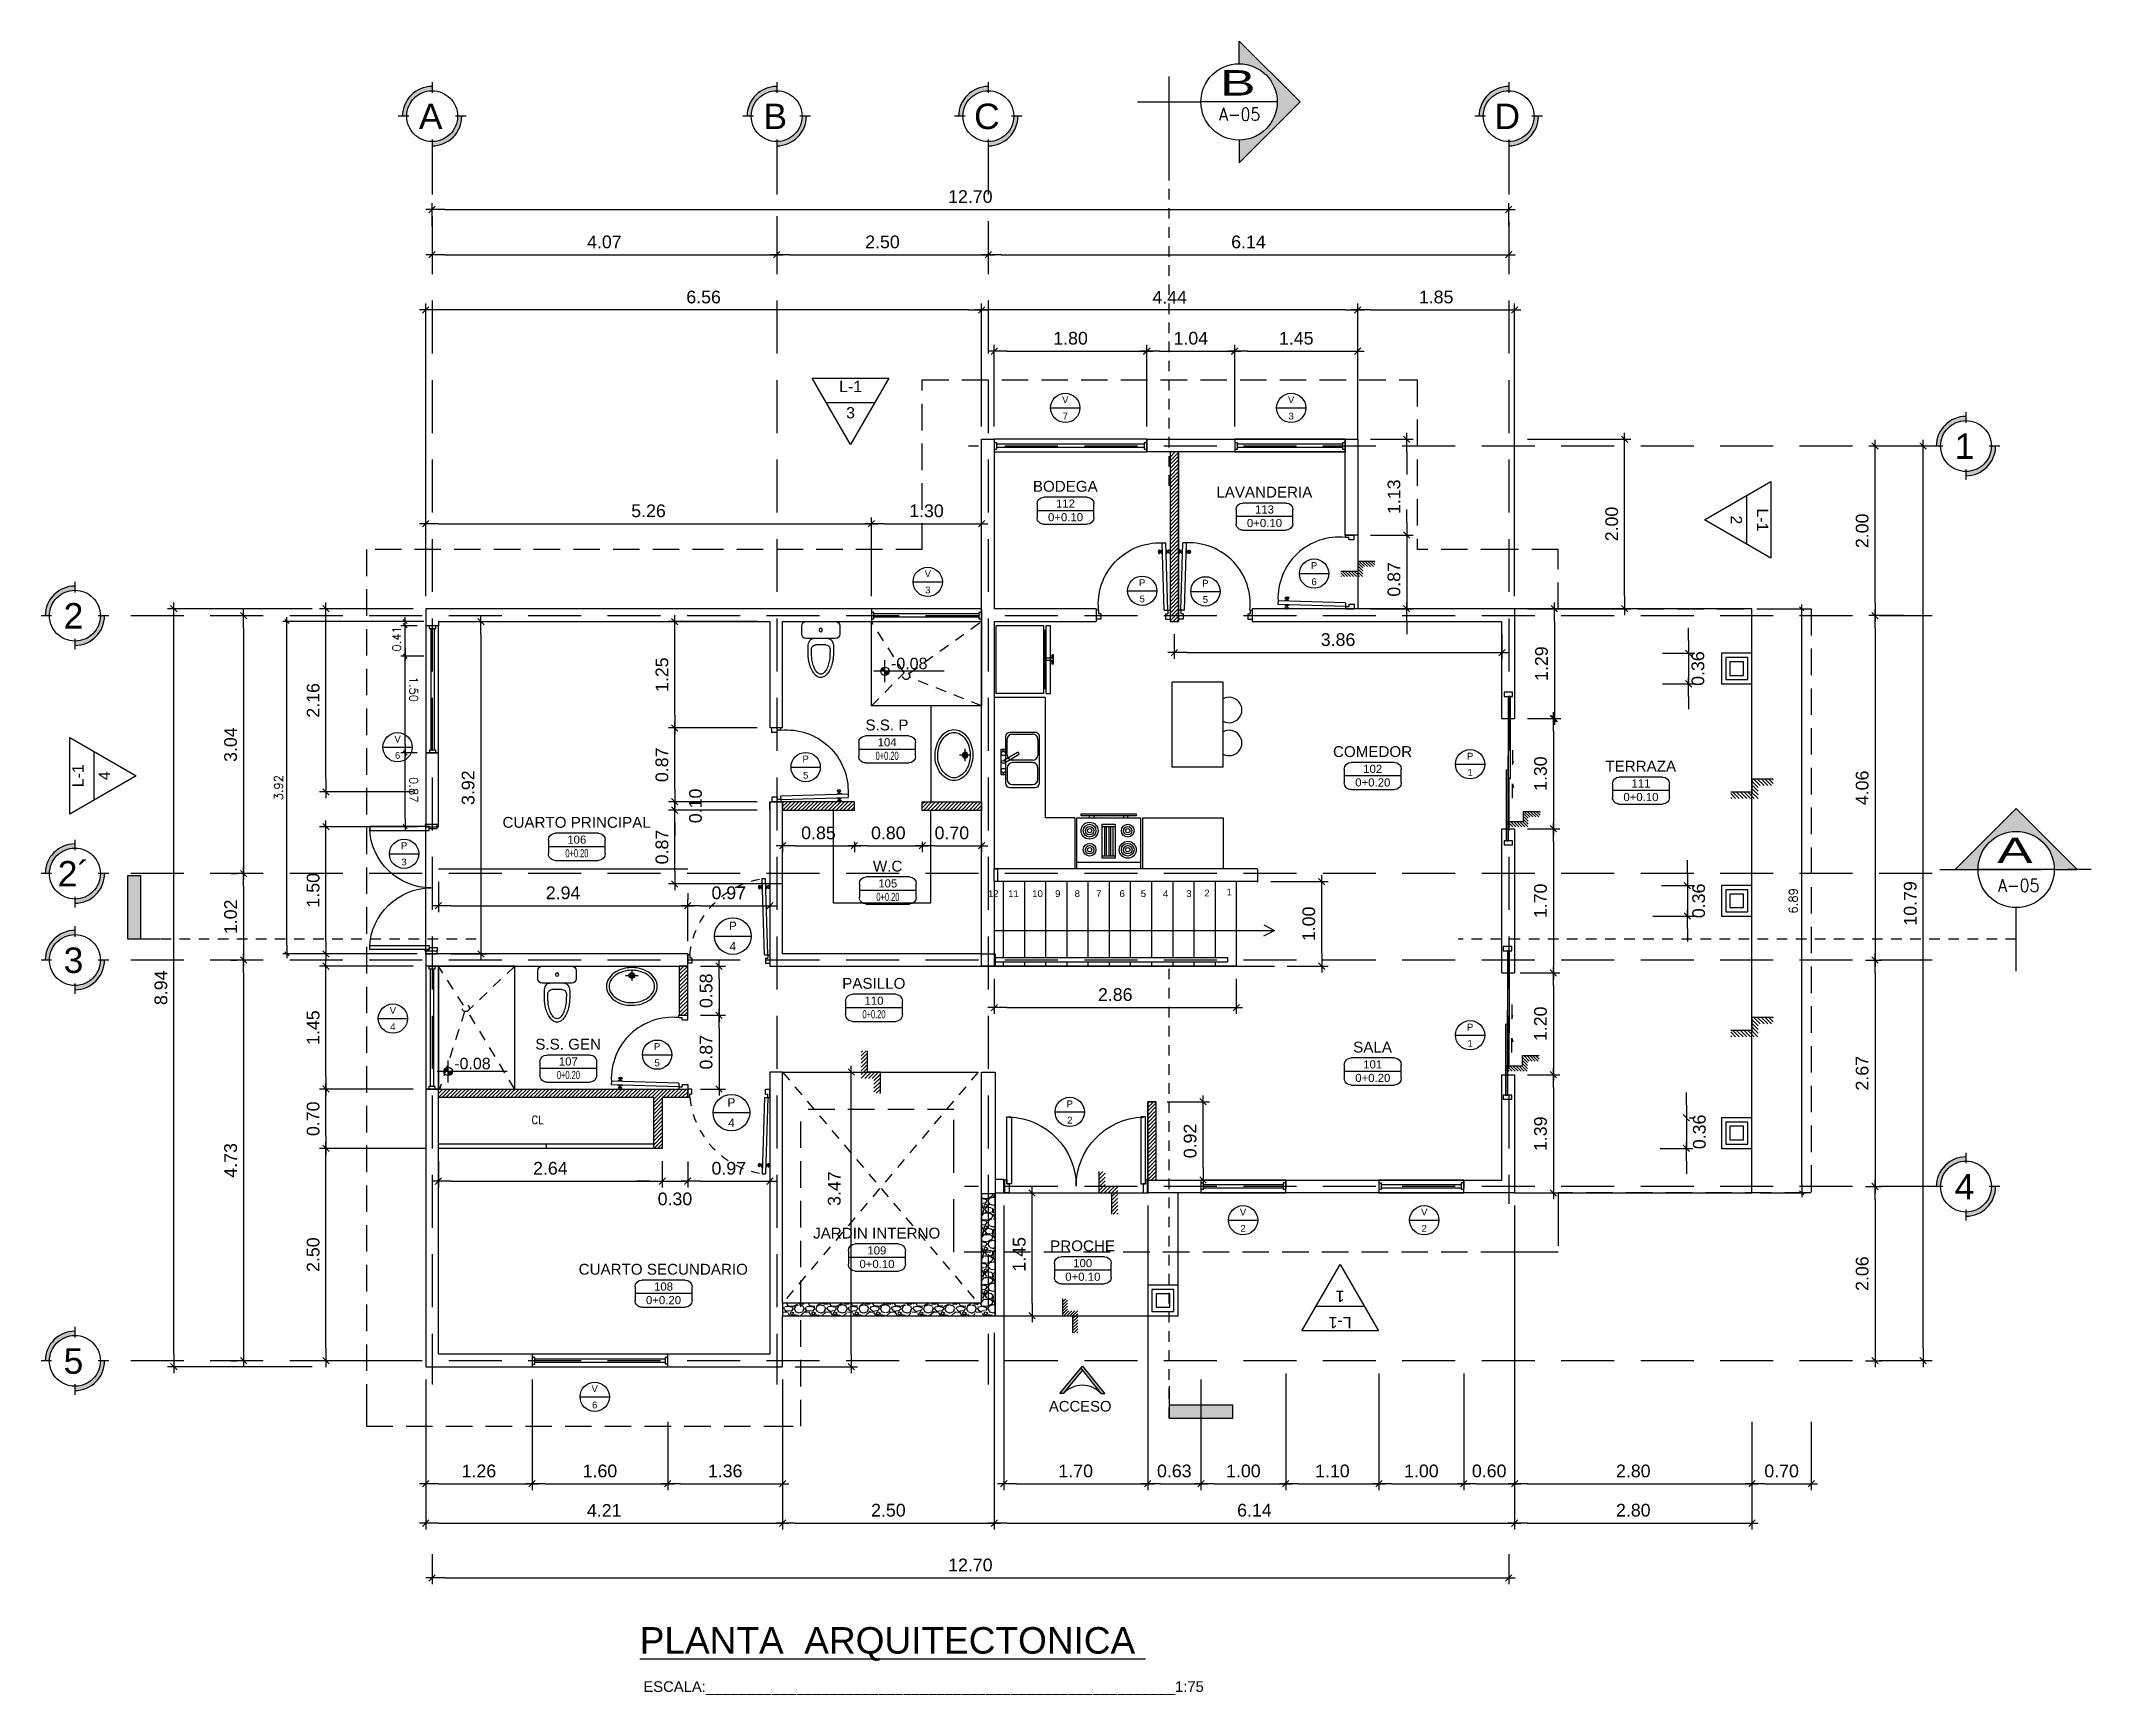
# Model space of a CAD drawing. Header units: millimetres. Extents: x 3 to 131, y 46 to 75.
# Drawn here: x 106.99 to 131.18, y 45.56 to 65.07 of the extents above; entities that cross this region are included whole.
import ezdxf
from ezdxf.enums import TextEntityAlignment as Align

# ---------------------------------------------------------------- set-up
doc = ezdxf.new("R2010")
doc.units = ezdxf.units.MM
doc.header["$LTSCALE"] = 0.5
for name, pattern in [('CENTER2', [28.575, 19.05, -3.175, 3.175, -3.175]), ('HIDDEN', [0.375, 0.25, -0.125]), ('HIDDEN2', [0.1875, 0.125, -0.0625]), ('PROYECCION', [19.05, 12.7, -6.35])]:
    doc.linetypes.add(name, pattern=pattern)
for name, color, linetype in [('1.SIMBOLO', 1, 'Continuous'), ('AMBIENTE', 3, 'Continuous'), ('COTAS', 1, 'Continuous'), ('DESNIVELES', 2, 'Continuous'), ('EJES', 251, 'CENTER2'), ('HATCH', 8, 'Continuous'), ('MUEBLE', 1, 'Continuous'), ('MUEBLE FIJO', 8, 'Continuous'), ('MUEBLES', 8, 'Continuous'), ('NIVELES', 1, 'Continuous'), ('pared', 5, 'Continuous'), ('Paredes', 5, 'Continuous'), ('Paredes Gypsum', 4, 'Continuous'), ('piso', 253, 'Continuous'), ('PUERTA', 2, 'Continuous'), ('PUERTAS', 1, 'Continuous'), ('SIMBOLOGIA', 2, 'Continuous'), ('SIMPUERTASYVENTANAS', 2, 'Continuous'), ('TECHO', 2, 'Continuous'), ('Techos', 2, 'Continuous'), ('TEXTOS', 2, 'Continuous'), ('VENTANA', 2, 'Continuous'), ('ventanas', 2, 'Continuous')]:
    doc.layers.add(name, color=color, linetype=linetype)
doc.layers.add('A-COLS', color=52, linetype='Continuous', lineweight=18)
doc.layers.add('verde', color=3, linetype='Continuous', lineweight=30)
doc.styles.add('A', font='arial.ttf')
doc.styles.add('arial', font='arial.ttf')
doc.styles.add('COTAS ISO 75', font='arial.ttf', dxfattribs={"height": 0.15})
doc.styles.add('ROMANS', font='romans.shx')
doc.styles.add('SIMBOLOGIA', font='arial.ttf', dxfattribs={"height": 0.15})
doc.styles.add('Swis721', font='swissk.ttf')
doc.styles.add('Technical', font='', dxfattribs={"width": 0.8})
doc.styles.get('Technical').set_extended_font_data('Technical')
doc.dimstyles.new('DIM 50', dxfattribs={"dimscale": 0, "dimtxt": 0.1, "dimasz": 0.1, "dimexe": 0.05, "dimexo": 0.1, "dimgap": 0.05, "dimtad": 1, "dimzin": 0, "dimdsep": 46, "dimtxsty": 'ROMANS', "dimblk": 'COTA', "dimcen": 0.05, "dimdle": 0.075, "dimclrd": 1, "dimclre": 1, "dimclrt": 3, "dimaunit": 1, "dimadec": 0, "dimazin": 0, "dimtfac": 0.75, "dimtix": 1, "dimtmove": 2, "dimatfit": 3, "dimfxl": 0.075, "dimtvp": 1.5, "dimtolj": 1, "dimtzin": 0, "dimarcsym": 0})
doc.dimstyles.new('DIM 75', dxfattribs={"dimscale": 0, "dimtxt": 0.15, "dimasz": 0.15, "dimexe": 0.075, "dimexo": 0.15, "dimgap": 0.075, "dimtad": 1, "dimzin": 0, "dimdsep": 46, "dimtxsty": 'ROMANS', "dimblk": 'COTA', "dimcen": 0.075, "dimdle": 0.075, "dimclrd": 256, "dimclre": 256, "dimclrt": 256, "dimaunit": 1, "dimadec": 0, "dimazin": 0, "dimtfac": 0.75, "dimtix": 1, "dimtmove": 2, "dimatfit": 3, "dimfxl": 0.075, "dimtvp": 1.5, "dimtolj": 1, "dimtzin": 0, "dimarcsym": 0})
pattern_1 = [(45, (111.66682, 0.552422), (-0.02245064, 0.02245064), [])]
pattern_2 = [(45, (111.66682, 0.552422), (-0.02245064, 0.02245064), [])]

msp = doc.modelspace()

# ---------------------------------------------------------------- texts
at = {"color": 3, "style": 'ROMANS', "width": 0.9}
msp.add_text('CL', height=0.096, dxfattribs=at).set_placement((112.852, 52.345), align=Align.MIDDLE_CENTER)
at = {"color": 4, "style": 'Swis721'}
msp.add_text('%%UPLANTA  ARQUITECTONICA ', height=0.3125, dxfattribs=at).set_placement((114.059, 46.049, 156.905))
at = {"color": 4, "char_height": 0.125, "attachment_point": 5, "style": 'A'}
for s, insert, width in [('{\\C3;ACCESO}', (119.255, 48.966), 0.93014), ('{\\C3;ESCALA:_________________________________________________________1:75}', (117.407, 45.642), 9.05)]:
    msp.add_mtext(s, dxfattribs=dict(at, insert=insert, width=width))
at = {"layer": 'TEXTOS', "char_height": 0.0808, "attachment_point": 7, "style": 'COTAS ISO 75'}
for s, insert in [('12', (118.167, 54.972)), ('11', (118.405, 54.972)), ('10', (118.689, 54.972)), ('9', (118.959, 54.972)), ('8', (119.189, 54.972)), ('7', (119.443, 54.972)), ('6', (119.718, 54.972)), ('5', (119.969, 54.972)), ('4', (120.231, 54.972)), ('3', (120.506, 54.972)), ('2', (120.718, 54.98)), ('1', (120.981, 54.992))]:
    msp.add_mtext_dynamic_manual_height_columns(s, width=1.34711, gutter_width=1.5, heights=[0.306], dxfattribs=dict(at, insert=insert))

# ---------------------------------------------------------------- blocks, each defined once
blk = doc.blocks.new('PUERTA ABATIBLE SENCILLA-160')
at = {"layer": 'PUERTAS'}
for p, q in [((-1.475, 0.019), (-1.475, 0.721)), ((-1.475, 0.721), (-1.429, 0.721)), ((-1.429, 0.721), (-1.429, 0.019)), ((-0.07, 0.721), (-0.07, 0.019)), ((-0.023, 0.721), (-0.07, 0.721)), ((-0.023, 0.019), (-0.023, 0.721)), ((-1.499, -0.075), (-1.499, 0.066)), ((-1.499, 0.066), (-1.475, 0.066)), ((-1.475, 0.066), (-1.475, 0.019)), ((-1.475, 0.019), (-1.452, 0.019)), ((-1.429, 0.019), (-1.475, 0.019)), ((-1.452, 0.019), (-1.452, -0.075)), ((-0.07, 0.019), (-0.023, 0.019)), ((-0.047, 0.019), (-0.047, -0.075)), ((-0.023, 0.019), (-0.047, 0.019)), ((0, 0.066), (-0.023, 0.066)), ((-0.023, 0.066), (-0.023, 0.019)), ((0, -0.075), (0, 0.066)), ((-1.452, -0.075), (-1.499, -0.075)), ((-0.047, -0.075), (0, -0.075))]:
    blk.add_line(p, q, dxfattribs=at)
at = {"layer": 'PUERTAS', "color": 1, "linetype": 'PROYECCION'}
for centre, start, end in [((-1.476, -0.005), 0, 88.135), ((-0.023, -0.005), 91.865, 180)]:
    blk.add_arc(centre, 0.726, start, end, dxfattribs=at)
blk = doc.blocks.new('Puerta M-01')
at = {"layer": 'PUERTAS'}
for p, q in [((-0.1, 0.945), (-0.1, 0.97)), ((-0.1, 0.97), (0, 0.97)), ((0, 0.92), (0, 0.97)), ((-0.1, 0.945), (-0.06, 0.945)), ((-0.06, 0.92), (-0.06, 0.945)), ((-0.06, 0.92), (0, 0.92)), ((-0.998, 0.093), (-1, 0.053)), ((-0.1, 0.025), (-1, 0.053)), ((-0.099, 0.065), (-0.998, 0.093)), ((-0.099, 0.065), (-0.1, 0.025)), ((-0.1, 0.025), (-0.1, 0)), ((-0.1, 0.025), (-0.06, 0.025)), ((-0.1, 0), (0, 0)), ((-0.06, 0.05), (0, 0.05)), ((-0.06, 0.05), (-0.06, 0.025)), ((0, 0.05), (0, 0))]:
    blk.add_line(p, q, dxfattribs=at)
at = {"layer": 'PUERTAS', "color": 8}
for p, q in [((-0.922, 0.043), (-0.922, 0.051)), ((-0.877, 0.043), (-0.922, 0.045)), ((-0.877, 0.042), (-0.922, 0.043)), ((-0.921, 0.098), (-0.921, 0.091)), ((-0.876, 0.097), (-0.921, 0.098)), ((-0.876, 0.095), (-0.921, 0.097)), ((-0.921, 0.043), (-0.921, 0.051)), ((-0.919, 0.098), (-0.919, 0.091)), ((-0.879, 0.042), (-0.879, 0.049)), ((-0.877, 0.097), (-0.877, 0.089)), ((-0.877, 0.042), (-0.877, 0.049)), ((-0.876, 0.097), (-0.876, 0.089))]:
    blk.add_line(p, q, dxfattribs=at)
at = {"layer": 'PUERTAS', "color": 8, "linetype": 'PROYECCION', "ltscale": 0.01}
blk.add_arc((0.007, -0.067), 1.018, 96.0344, 170.9251, dxfattribs=at)
at = {"layer": 'PUERTAS', "color": 8}
for centre, start, end in [((-0.912, 0.034), 298.9303, 78.7691), ((-0.909, 0.106), 277.6447, 57.4835), ((-0.889, 0.034), 97.6447, 237.4835), ((-0.886, 0.106), 118.9303, 258.7691)]:
    blk.add_arc(centre, 0.00868, start, end, dxfattribs=at)
at = {"layer": 'PUERTAS', "color": 8, "extrusion": (0, 0, -1)}
blk.add_ellipse((-0.901, 0.016), major_axis=(0.0195, -0.0006), ratio=0.588672, dxfattribs=at)
at = {"layer": 'PUERTAS', "color": 8}
blk.add_ellipse((-0.897, 0.124), major_axis=(0.0195, -0.0006), ratio=0.588672, dxfattribs=at)
for points in [[(-0.883, 0.015), (-0.883, 0.015), (-0.883, 0.014), (-0.884, 0.012), (-0.884, 0.012), (-0.887, 0.009), (-0.889, 0.008), (-0.895, 0.006), (-0.898, 0.006), (-0.904, 0.006), (-0.907, 0.006), (-0.913, 0.009), (-0.915, 0.01), (-0.918, 0.013), (-0.918, 0.013), (-0.919, 0.015), (-0.919, 0.016), (-0.919, 0.017), (-0.919, 0.018), (-0.918, 0.019), (-0.917, 0.02), (-0.915, 0.022), (-0.912, 0.024), (-0.907, 0.026), (-0.904, 0.026), (-0.897, 0.026), (-0.894, 0.025), (-0.889, 0.023), (-0.886, 0.022), (-0.884, 0.019), (-0.883, 0.018), (-0.883, 0.017), (-0.883, 0.016), (-0.883, 0.015)], [(-0.884, 0.015), (-0.884, 0.015), (-0.884, 0.014), (-0.885, 0.013), (-0.885, 0.012), (-0.887, 0.011), (-0.89, 0.009), (-0.895, 0.008), (-0.898, 0.007), (-0.904, 0.007), (-0.907, 0.008), (-0.912, 0.01), (-0.914, 0.011), (-0.916, 0.013), (-0.917, 0.014), (-0.917, 0.015), (-0.917, 0.016), (-0.917, 0.017), (-0.917, 0.017), (-0.917, 0.019), (-0.916, 0.019), (-0.914, 0.021), (-0.912, 0.022), (-0.906, 0.024), (-0.903, 0.024), (-0.898, 0.024), (-0.895, 0.024), (-0.889, 0.022), (-0.887, 0.02), (-0.885, 0.018), (-0.885, 0.018), (-0.884, 0.016), (-0.884, 0.016), (-0.884, 0.015)], [(-0.879, 0.124), (-0.879, 0.124), (-0.879, 0.125), (-0.88, 0.127), (-0.881, 0.127), (-0.883, 0.13), (-0.885, 0.131), (-0.891, 0.134), (-0.894, 0.134), (-0.9, 0.134), (-0.903, 0.134), (-0.909, 0.132), (-0.912, 0.131), (-0.914, 0.129), (-0.914, 0.128), (-0.915, 0.126), (-0.915, 0.125), (-0.915, 0.124), (-0.915, 0.123), (-0.915, 0.122), (-0.914, 0.121), (-0.912, 0.119), (-0.91, 0.117), (-0.904, 0.115), (-0.901, 0.114), (-0.895, 0.114), (-0.891, 0.114), (-0.886, 0.116), (-0.883, 0.118), (-0.881, 0.12), (-0.88, 0.121), (-0.88, 0.122), (-0.879, 0.123), (-0.879, 0.124)], [(-0.881, 0.124), (-0.881, 0.124), (-0.881, 0.125), (-0.881, 0.126), (-0.882, 0.127), (-0.884, 0.129), (-0.886, 0.13), (-0.891, 0.132), (-0.894, 0.133), (-0.9, 0.133), (-0.903, 0.132), (-0.908, 0.131), (-0.911, 0.13), (-0.913, 0.128), (-0.913, 0.127), (-0.914, 0.126), (-0.914, 0.125), (-0.914, 0.124), (-0.914, 0.124), (-0.913, 0.123), (-0.913, 0.122), (-0.911, 0.12), (-0.909, 0.118), (-0.904, 0.116), (-0.901, 0.116), (-0.895, 0.116), (-0.892, 0.116), (-0.886, 0.118), (-0.884, 0.119), (-0.882, 0.121), (-0.882, 0.122), (-0.881, 0.123), (-0.881, 0.123), (-0.881, 0.124)]]:
    blk.add_open_spline(points, degree=3, knots=[0, 0, 0, 0, 0.261799, 0.261799, 0.523599, 0.523599, 1.047198, 1.047198, 1.570796, 1.570796, 2.094395, 2.094395, 2.617994, 2.617994, 2.879793, 2.879793, 3.141593, 3.141593, 3.403392, 3.403392, 3.665191, 3.665191, 4.18879, 4.18879, 4.712389, 4.712389, 5.235988, 5.235988, 5.759587, 5.759587, 6.021386, 6.021386, 6.283185, 6.283185, 6.283185, 6.283185], dxfattribs=at)
blk = doc.blocks.new('Puerta M-03')
at = {"layer": 'PUERTAS'}
for p, q in [((0.025, 0.1), (0.048, 0.85)), ((0.088, 0.848), (0.048, 0.85)), ((0.065, 0.099), (0.088, 0.848)), ((0.025, 0.1), (0, 0.1)), ((0, 0.1), (0, 0)), ((0.05, 0), (0, 0)), ((0.065, 0.099), (0.025, 0.1)), ((0.025, 0.1), (0.025, 0.06)), ((0.05, 0.06), (0.025, 0.06)), ((0.05, 0.06), (0.05, 0)), ((0.77, 0.06), (0.795, 0.06)), ((0.77, 0.06), (0.77, 0)), ((0.77, 0), (0.82, 0)), ((0.795, 0.1), (0.82, 0.1)), ((0.795, 0.1), (0.795, 0.06)), ((0.82, 0.1), (0.82, 0))]:
    blk.add_line(p, q, dxfattribs=at)
at = {"layer": 'PUERTAS', "color": 8}
for p, q in [((0.037, 0.728), (0.039, 0.773)), ((0.037, 0.73), (0.045, 0.73)), ((0.037, 0.728), (0.045, 0.728)), ((0.039, 0.773), (0.046, 0.773)), ((0.039, 0.728), (0.04, 0.773)), ((0.039, 0.772), (0.046, 0.772)), ((0.092, 0.728), (0.085, 0.728)), ((0.092, 0.727), (0.085, 0.727)), ((0.094, 0.772), (0.086, 0.772)), ((0.094, 0.77), (0.086, 0.77)), ((0.091, 0.727), (0.092, 0.772)), ((0.092, 0.727), (0.094, 0.772))]:
    blk.add_line(p, q, dxfattribs=at)
for centre, radius, start, end in [((0.03, 0.763), 0.00868, 208.9303, 348.7691), ((0.029, 0.74), 0.00868, 7.6447, 147.4835), ((0.117, 0.168), 0.681, 354.2681, 92.4383), ((0.102, 0.76), 0.00868, 187.6447, 327.4835), ((0.101, 0.737), 0.00868, 28.9303, 168.7691)]:
    blk.add_arc(centre, radius, start, end, dxfattribs=at)
at = {"layer": 'PUERTAS', "color": 8, "extrusion": (0, 0, -1)}
blk.add_ellipse((0.011, 0.752), major_axis=(-0.0006, -0.0195), ratio=0.588672, dxfattribs=at)
at = {"layer": 'PUERTAS', "color": 8}
blk.add_ellipse((0.12, 0.748), major_axis=(-0.0006, -0.0195), ratio=0.588672, dxfattribs=at)
for points in [[(0.011, 0.734), (0.01, 0.734), (0.009, 0.734), (0.008, 0.735), (0.007, 0.735), (0.005, 0.738), (0.003, 0.74), (0.001, 0.746), (0.001, 0.749), (0.001, 0.755), (0.002, 0.758), (0.004, 0.764), (0.005, 0.766), (0.008, 0.769), (0.009, 0.769), (0.01, 0.77), (0.011, 0.77), (0.012, 0.77), (0.013, 0.77), (0.015, 0.769), (0.015, 0.768), (0.018, 0.766), (0.019, 0.764), (0.021, 0.758), (0.021, 0.755), (0.021, 0.748), (0.021, 0.745), (0.018, 0.74), (0.017, 0.737), (0.014, 0.735), (0.014, 0.734), (0.012, 0.734), (0.011, 0.734), (0.011, 0.734)], [(0.011, 0.735), (0.01, 0.735), (0.01, 0.735), (0.008, 0.736), (0.008, 0.736), (0.006, 0.738), (0.005, 0.741), (0.003, 0.746), (0.003, 0.749), (0.003, 0.755), (0.003, 0.758), (0.005, 0.763), (0.007, 0.765), (0.009, 0.767), (0.009, 0.768), (0.011, 0.768), (0.011, 0.768), (0.012, 0.768), (0.013, 0.768), (0.014, 0.768), (0.015, 0.767), (0.016, 0.765), (0.018, 0.763), (0.019, 0.757), (0.02, 0.754), (0.02, 0.749), (0.019, 0.746), (0.017, 0.74), (0.016, 0.738), (0.014, 0.736), (0.013, 0.736), (0.012, 0.735), (0.011, 0.735), (0.011, 0.735)], [(0.119, 0.73), (0.12, 0.73), (0.12, 0.73), (0.122, 0.731), (0.123, 0.732), (0.125, 0.734), (0.127, 0.736), (0.129, 0.742), (0.129, 0.745), (0.13, 0.751), (0.129, 0.754), (0.128, 0.76), (0.126, 0.763), (0.124, 0.765), (0.123, 0.765), (0.122, 0.766), (0.121, 0.766), (0.119, 0.766), (0.119, 0.766), (0.117, 0.766), (0.116, 0.765), (0.114, 0.763), (0.112, 0.761), (0.11, 0.755), (0.11, 0.752), (0.109, 0.746), (0.11, 0.743), (0.112, 0.737), (0.113, 0.734), (0.115, 0.732), (0.116, 0.731), (0.118, 0.731), (0.118, 0.73), (0.119, 0.73)], [(0.119, 0.732), (0.12, 0.732), (0.12, 0.732), (0.121, 0.732), (0.122, 0.733), (0.124, 0.735), (0.125, 0.737), (0.127, 0.742), (0.128, 0.745), (0.128, 0.751), (0.128, 0.754), (0.126, 0.759), (0.125, 0.762), (0.123, 0.764), (0.122, 0.764), (0.121, 0.765), (0.121, 0.765), (0.12, 0.765), (0.119, 0.765), (0.118, 0.764), (0.117, 0.764), (0.115, 0.762), (0.114, 0.76), (0.112, 0.755), (0.111, 0.752), (0.111, 0.746), (0.111, 0.743), (0.113, 0.737), (0.114, 0.735), (0.116, 0.733), (0.117, 0.733), (0.118, 0.732), (0.119, 0.732), (0.119, 0.732)]]:
    blk.add_open_spline(points, degree=3, knots=[0, 0, 0, 0, 0.261799, 0.261799, 0.523599, 0.523599, 1.047198, 1.047198, 1.570796, 1.570796, 2.094395, 2.094395, 2.617994, 2.617994, 2.879793, 2.879793, 3.141593, 3.141593, 3.403392, 3.403392, 3.665191, 3.665191, 4.18879, 4.18879, 4.712389, 4.712389, 5.235988, 5.235988, 5.759587, 5.759587, 6.021386, 6.021386, 6.283185, 6.283185, 6.283185, 6.283185], dxfattribs=at)
blk = doc.blocks.new('LAVAMANOS CIR-05')
at = {"layer": 'MUEBLES'}
for p, q in [((-0.074, 0), (0.074, 0)), ((0, 0.07), (0, -0.066))]:
    blk.add_line(p, q, dxfattribs=at)
for radius in [0.0334, 0.0196]:
    blk.add_circle((0, 0), radius, dxfattribs=at)
for centre, radius, start, end in [((-0.069, -0.166), 0.24, 126.5411, 150.7975), ((-0.069, -0.166), 0.208, 126.5411, 150.7975), ((-0.027, -0.222), 0.31, 107.0645, 126.5411), ((-0.027, -0.222), 0.278, 107.0645, 126.5411), ((0, -0.311), 0.403, 90, 107.0645), ((0, -0.311), 0.371, 90, 107.0645), ((0, -0.311), 0.403, 72.9355, 90), ((0, -0.311), 0.371, 72.9355, 90), ((0.027, -0.222), 0.278, 53.4589, 72.9355), ((0.027, -0.222), 0.31, 53.4589, 72.9355), ((0.069, -0.166), 0.208, 29.2025, 53.4589), ((0.069, -0.166), 0.24, 29.2025, 53.4589), ((-0.133, -0.13), 0.167, 150.7975, 180), ((-0.133, -0.13), 0.167, 180, 209.2025), ((-0.069, -0.094), 0.24, 209.2025, 233.4589), ((-0.133, -0.13), 0.135, 150.7975, 180), ((-0.133, -0.13), 0.135, 180, 209.2025), ((-0.069, -0.094), 0.208, 209.2025, 233.4589), ((0.069, -0.094), 0.208, 306.5411, 330.7975), ((0.069, -0.094), 0.24, 306.5411, 330.7975), ((0.133, -0.13), 0.135, 0, 29.2025), ((0.133, -0.13), 0.135, 330.7975, 360), ((0.133, -0.13), 0.167, 0, 29.2025), ((0.133, -0.13), 0.167, 330.7975, 0), ((-0.008, -0.012), 0.343, 233.4589, 252.9355), ((-0.008, -0.012), 0.311, 233.4589, 252.9355), ((-0.019, -0.048), 0.305, 252.9355, 273.5827), ((-0.019, -0.048), 0.273, 252.9355, 273.7921), ((0, 0.051), 0.371, 269.8438, 287.0645), ((0, 0.051), 0.403, 270, 287.0645), ((0.027, -0.038), 0.278, 287.0645, 306.5411), ((0.027, -0.038), 0.31, 287.0645, 306.5411)]:
    blk.add_arc(centre, radius, start, end, dxfattribs=at)
blk = doc.blocks.new('INODORO-11')
at = {"layer": 'MUEBLES'}
for p, q in [((0.175, 0), (-0.175, 0)), ((-0.225, -0.05), (-0.225, -0.15)), ((-0.175, -0.2), (0.175, -0.2)), ((-0.09, -0.2), (0.09, -0.2)), ((0.225, -0.15), (0.225, -0.05)), ((-0.06, -0.276), (0.06, -0.276))]:
    blk.add_line(p, q, dxfattribs=at)
blk.add_circle((0, -0.1), 0.02, dxfattribs=at)
for centre, radius, start, end in [((-0.175, -0.05), 0.05, 90, 180), ((-0.175, -0.15), 0.05, 180, 270), ((0, -0.3), 0.15, 150.287, 180), ((-0.086, -0.25), 0.05, 90, 150.8611), ((0.087, -0.25), 0.05, 30.8611, 90), ((0, -0.3), 0.15, 0, 30.287), ((0.175, -0.05), 0.05, 0, 90), ((0.175, -0.15), 0.05, 270, 360), ((3.33, -0.3), 3.48, 179.9943, 181.6818), ((0.419, -0.362), 0.569, 184.0623, 188.3331), ((0.37, -0.37), 0.52, 188.3024, 192.701), ((0, -0.336), 0.11, 169.2881, 180), ((0.5, -0.336), 0.61, 179.9872, 183.4375), ((1.494, -0.315), 1.604, 182.062, 184.2435), ((-0.059, -0.326), 0.05, 90, 167.9473), ((0.415, -0.369), 0.525, 187.0318, 190.7797), ((0.341, -0.383), 0.449, 190.7755, 195.1544), ((0.059, -0.326), 0.05, 12.0527, 90), ((-0.341, -0.383), 0.449, 344.8456, 349.2245), ((-0.415, -0.369), 0.525, 349.2203, 352.9682), ((-1.494, -0.315), 1.604, 355.7565, 357.938), ((0, -0.336), 0.11, 360, 10.7119), ((-0.5, -0.336), 0.61, 356.5625, 0.0128), ((-0.37, -0.37), 0.52, 347.299, 351.6976), ((-0.419, -0.362), 0.569, 351.6669, 355.9377), ((-3.33, -0.3), 3.48, 358.3182, 0.0057), ((0.304, -0.385), 0.452, 192.6948, 197.7539), ((0.232, -0.408), 0.376, 197.706, 203.0764), ((0.16, -0.439), 0.297, 203.0641, 209.8578), ((0.098, -0.474), 0.226, 209.7951, 217.2322), ((0.26, -0.405), 0.365, 195.0974, 199.7752), ((0.179, -0.435), 0.279, 199.7664, 205.8963), ((0.05, -0.511), 0.166, 217.1909, 227.3362), ((0.111, -0.468), 0.203, 205.7913, 212.5896), ((0.02, -0.544), 0.121, 227.4089, 238.7671), ((0.056, -0.503), 0.138, 212.5521, 222.5219), ((0.022, -0.534), 0.0922, 222.5154, 234.0265), ((0.005, -0.569), 0.0918, 238.6343, 253.5598), ((0.005, -0.558), 0.0628, 233.8508, 250.6621), ((0, -0.582), 0.0776, 254.1493, 270.1147), ((0, -0.571), 0.0489, 251.5395, 270.1858), ((0, -0.571), 0.0489, 269.8142, 288.4605), ((0, -0.582), 0.0776, 269.8853, 285.8507), ((-0.005, -0.558), 0.0628, 289.3379, 306.1492), ((-0.004, -0.569), 0.0918, 286.4402, 301.3657), ((-0.022, -0.534), 0.0922, 305.9735, 317.4846), ((-0.019, -0.544), 0.121, 301.2329, 312.5911), ((-0.056, -0.503), 0.138, 317.4781, 327.4479), ((-0.11, -0.468), 0.203, 327.4104, 334.2087), ((-0.05, -0.511), 0.166, 312.6638, 322.8091), ((-0.179, -0.435), 0.279, 334.1037, 340.2336), ((-0.098, -0.474), 0.226, 322.7678, 330.2049), ((-0.26, -0.405), 0.365, 340.2248, 344.9026), ((-0.159, -0.439), 0.297, 330.1422, 336.9359), ((-0.232, -0.408), 0.376, 336.9236, 342.294), ((-0.304, -0.385), 0.452, 342.2461, 347.3052)]:
    blk.add_arc(centre, radius, start, end, dxfattribs=at)
blk = doc.blocks.new('LLAVE SINK-TOP-01')
at = {"layer": 'MUEBLES'}
for p, q in [((-0.15, -0.025), (-0.15, 0.025)), ((-0.15, 0.025), (0.15, 0.025)), ((-0.137, 0.006), (-0.137, -0.006)), ((-0.124, 0.006), (-0.137, 0.006)), ((0.124, 0.006), (0.137, 0.006)), ((0.137, 0.006), (0.137, -0.006)), ((0.15, 0.025), (0.15, -0.025)), ((0, -0.025), (-0.15, -0.025)), ((-0.137, -0.006), (-0.124, -0.006)), ((-0.004, -0.019), (0.089, -0.179)), ((0.111, -0.167), (0.018, -0.006)), ((0.15, -0.025), (0.029, -0.025)), ((0.137, -0.006), (0.124, -0.006))]:
    blk.add_line(p, q, dxfattribs=at)
for centre, radius in [((-0.1, 0), 0.025), ((0, 0), 0.0187), ((0.1, 0), 0.025)]:
    blk.add_circle(centre, radius, dxfattribs=at)
blk.add_arc((0.1, -0.173), 0.0125, 210, 30, dxfattribs=at)
blk = doc.blocks.new('PANTRE-SOLO-B-01')
at = {"layer": 'MUEBLES'}
for p, q in [((-0.3, -0.1), (-0.3, -0.4)), ((-0.267, -0.13), (-0.267, -0.37)), ((0.3, -0.05), (-0.25, -0.05)), ((-0.067, -0.07), (-0.207, -0.07)), ((-0.007, -0.37), (-0.007, -0.13)), ((0.02, -0.37), (0.02, -0.13)), ((0.08, -0.07), (0.27, -0.07)), ((0.33, -0.13), (0.33, -0.37)), ((0.35, -0.4), (0.35, -0.1)), ((-0.25, -0.45), (0.3, -0.45)), ((-0.207, -0.43), (-0.067, -0.43)), ((0.27, -0.43), (0.08, -0.43))]:
    blk.add_line(p, q, dxfattribs=at)
for centre, radius, start, end in [((-0.25, -0.1), 0.05, 90, 180), ((-0.207, -0.13), 0.06, 90, 180), ((-0.067, -0.13), 0.06, 0, 90), ((0.08, -0.13), 0.06, 90, 180), ((0.27, -0.13), 0.06, 0, 90), ((0.3, -0.1), 0.05, 360, 90), ((-0.25, -0.4), 0.05, 180, 270), ((-0.207, -0.37), 0.06, 180, 270), ((-0.067, -0.37), 0.06, 270, 0), ((0.08, -0.37), 0.06, 180, 270), ((0.27, -0.37), 0.06, 270, 360), ((0.3, -0.4), 0.05, 270, 0)]:
    blk.add_arc(centre, radius, start, end, dxfattribs=at)
blk.add_blockref('LLAVE SINK-TOP-01', (0, -0.025), dxfattribs=at)
blk = doc.blocks.new('COCINA-02')
at = {"layer": 'MUEBLES'}
for p, q in [((-0.375, -0.6), (-0.375, 0)), ((-0.375, 0), (0.375, 0)), ((0.375, 0), (0.375, -0.6)), ((-0.375, -0.075), (0.375, -0.075)), ((-0.075, -0.525), (-0.075, -0.125)), ((-0.075, -0.125), (0.075, -0.125)), ((-0.075, -0.15), (0.075, -0.15)), ((-0.05, -0.5), (-0.05, -0.15)), ((-0.025, -0.15), (-0.025, -0.5)), ((0, -0.5), (0, -0.15)), ((0.025, -0.15), (0.025, -0.5)), ((0.05, -0.5), (0.05, -0.15)), ((0.075, -0.125), (0.075, -0.525)), ((0.375, -0.6), (-0.375, -0.6)), ((-0.325, -0.65), (-0.325, -0.625)), ((-0.325, -0.625), (0.325, -0.625)), ((0.325, -0.65), (-0.325, -0.65)), ((-0.225, -0.6), (-0.225, -0.625)), ((-0.175, -0.625), (-0.175, -0.6)), ((0.075, -0.5), (-0.075, -0.5)), ((0.075, -0.525), (-0.075, -0.525)), ((0.175, -0.625), (0.175, -0.6)), ((0.225, -0.6), (0.225, -0.625)), ((0.325, -0.625), (0.325, -0.65))]:
    blk.add_line(p, q, dxfattribs=at)
for centre, radius in [((-0.225, -0.225), 0.1), ((-0.225, -0.225), 0.075), ((-0.225, -0.225), 0.05), ((-0.225, -0.225), 0.025), ((0.225, -0.225), 0.075), ((0.225, -0.225), 0.05), ((0.225, -0.225), 0.025), ((-0.225, -0.45), 0.075), ((-0.225, -0.45), 0.05), ((-0.225, -0.45), 0.025), ((0.225, -0.45), 0.1), ((0.225, -0.45), 0.075), ((0.225, -0.45), 0.05), ((0.225, -0.45), 0.025)]:
    blk.add_circle(centre, radius, dxfattribs=at)
blk = doc.blocks.new('NIVEL')
h = blk.add_hatch(color=1)
h.paths.add_polyline_path([(-0.00104, -0.00054, -0.414214), (0, 0.0005), (0, -0.00054)])
h.paths.add_polyline_path([(0.00104, -0.00054, -0.414214), (0, -0.00158), (0, -0.00054)])
at = {"color": 1}
for p, q in [((0, -0.00325), (0, 0.00217)), ((0.01454, -0.00054), (-0.00271, -0.00054))]:
    blk.add_line(p, q, dxfattribs=at)
at = {"color": 3}
blk.add_circle((0, -0.00054), 0.00104, dxfattribs=at)
at = {"color": 3, "style": 'ROMANS', "width": 1.5, "flags": 4}
blk.add_attdef('NIVEL', (0.00151, -0.00001), '', height=0.00133, dxfattribs=at)
blk = doc.blocks.new('Ambiente1')
at = {"color": 3}
for p, q in [((-0.01472, -0.2965), (-0.01472, -0.2915)), ((-0.01472, -0.294), (0.00626, -0.294)), ((-0.01222, -0.289), (0.00376, -0.289)), ((0.00626, -0.2915), (0.00626, -0.2965)), ((0.00376, -0.299), (-0.01222, -0.299))]:
    blk.add_line(p, q, dxfattribs=at)
for centre, start, end in [((-0.01222, -0.2915), 90, 180), ((0.00376, -0.2915), 0, 90), ((-0.01222, -0.2965), 180, 270), ((0.00376, -0.2965), 270, 0)]:
    blk.add_arc(centre, 0.0025, start, end, dxfattribs=at)
at = {"style": 'Swis721', "flags": 4}
for p in [(-0.00416, -0.28315), (-0.00416, -0.28765)]:
    blk.add_attdef('1', text='', height=0.003, dxfattribs=at).set_placement(p, align=Align.CENTER)
at = {"style": 'ROMANS', "width": 0.9, "flags": 4}
for p in [(-0.00423, -0.2915), (-0.00423, -0.2965)]:
    blk.add_attdef('1', text='', height=0.0024, dxfattribs=at).set_placement(p, align=Align.MIDDLE_CENTER)
blk = doc.blocks.new('TECHO')
at = {"layer": 'TECHO', "color": 8, "linetype": 'HIDDEN2', "ltscale": 5}
for p, q in [((6.557, 59.25), (4.16, 59.25)), ((13.46, 59.25), (12.395, 59.25)), ((14.06, 59.25), (13.46, 59.25)), ((14.06, 58.55), (14.06, 59.25)), ((6.931, 52.645), (5.124, 52.645)), ((13.46, 50.961), (6.931, 50.961))]:
    blk.add_line(p, q, dxfattribs=at)
at = {"layer": 'TECHO', "color": 8, "linetype": 'HIDDEN2', "ltscale": 10}
for p, q in [((6.931, 50.961), (6.931, 52.645)), ((14.06, 51.661), (14.06, 50.961)), ((14.06, 50.961), (13.46, 50.961))]:
    blk.add_line(p, q, dxfattribs=at)
at = {"layer": 'TECHO', "color": 8, "linetype": 'HIDDEN2', "ltscale": 5}
for points in [[(6.557, 59.25), (6.557, 61.251), (12.395, 61.251), (12.395, 59.25)], [(4.16, 59.25), (4.16, 59.25), (0.414, 59.25), (0, 59.25), (0, 49.16), (0, 48.91), (4.724, 48.91), (5.124, 48.91), (5.124, 52.645)], [(14.06, 58.55), (17.046, 58.55), (17.046, 51.661), (14.06, 51.661)]]:
    blk.add_lwpolyline(points, dxfattribs=at)
blk = doc.blocks.new('A$C14F95152')
at = {"color": 2}
blk.add_line((-0.27, 0), (0.27, 0), dxfattribs=at)
blk.add_circle((0, 0), 0.27, dxfattribs=at)
at = {"color": 2, "style": 'ROMANS', "width": 1.3, "flags": 4}
blk.add_attdef('S', text='', height=0.12, dxfattribs=at).set_placement((0, 0.15), align=Align.MIDDLE_CENTER)
at = {"color": 2, "style": 'ROMANS', "width": 1.3}
blk.add_attdef('SIMBOLO', text='', height=0.12, dxfattribs=at).set_placement((0, -0.15), align=Align.MIDDLE_CENTER)
blk = doc.blocks.new('COTA')
at = {"color": 4}
blk.add_line((-0.25, -0.25), (0.25, 0.25), dxfattribs=at)
at = {"color": 1}
blk.add_line((-1, 0), (0.5, 0), dxfattribs=at)
blk = doc.blocks.new('*D137')
at = {"layer": 'COTAS', "lineweight": -2, "transparency": 16777216}
for p, q in [((111.534, 49.283), (111.534, 47.977)), ((112.789, 49.283), (112.789, 47.977)), ((111.684, 48.052), (112.639, 48.052))]:
    blk.add_line(p, q, dxfattribs=at)
at = {"layer": 'DEFPOINTS', "color": 0, "transparency": 16777216}
for p in [(111.534, 49.433), (112.789, 49.433), (112.789, 48.052)]:
    blk.add_point(p, dxfattribs=at)
at = {"layer": 'COTAS', "lineweight": -2, "transparency": 16777216, "xscale": 0.15, "yscale": 0.15, "zscale": 0.15, "rotation": 180}
blk.add_blockref('COTA', (111.534, 48.052), dxfattribs=at)
at = {"layer": 'COTAS', "lineweight": -2, "transparency": 16777216, "xscale": 0.15, "yscale": 0.15, "zscale": 0.15}
blk.add_blockref('COTA', (112.789, 48.052), dxfattribs=at)
at = {"layer": 'COTAS', "transparency": 16777216, "insert": (112.161, 48.203), "char_height": 0.15, "attachment_point": 5, "style": 'A'}
blk.add_mtext('\\A1;1.26', dxfattribs=at)
blk = doc.blocks.new('*D103')
at = {"layer": 'COTAS', "lineweight": -2, "transparency": 16777216}
for p, q in [((112.789, 48.783), (112.789, 47.977)), ((114.389, 48.783), (114.389, 47.977)), ((112.939, 48.052), (114.239, 48.052))]:
    blk.add_line(p, q, dxfattribs=at)
at = {"layer": 'DEFPOINTS', "color": 0, "transparency": 16777216}
for p in [(112.789, 48.933), (114.389, 48.933), (114.389, 48.052)]:
    blk.add_point(p, dxfattribs=at)
at = {"layer": 'COTAS', "lineweight": -2, "transparency": 16777216, "xscale": 0.15, "yscale": 0.15, "zscale": 0.15, "rotation": 180}
blk.add_blockref('COTA', (112.789, 48.052), dxfattribs=at)
at = {"layer": 'COTAS', "lineweight": -2, "transparency": 16777216, "xscale": 0.15, "yscale": 0.15, "zscale": 0.15}
blk.add_blockref('COTA', (114.389, 48.052), dxfattribs=at)
at = {"layer": 'COTAS', "transparency": 16777216, "insert": (113.589, 48.203), "char_height": 0.15, "attachment_point": 5, "style": 'A'}
blk.add_mtext('\\A1;1.60', dxfattribs=at)
blk = doc.blocks.new('*D104')
at = {"layer": 'COTAS', "lineweight": -2, "transparency": 16777216}
for p, q in [((114.389, 48.783), (114.389, 47.977)), ((115.744, 48.783), (115.744, 47.977)), ((114.539, 48.052), (115.594, 48.052))]:
    blk.add_line(p, q, dxfattribs=at)
at = {"layer": 'DEFPOINTS', "color": 0, "transparency": 16777216}
for p in [(114.389, 48.933), (115.744, 48.933), (115.744, 48.052)]:
    blk.add_point(p, dxfattribs=at)
at = {"layer": 'COTAS', "lineweight": -2, "transparency": 16777216, "xscale": 0.15, "yscale": 0.15, "zscale": 0.15, "rotation": 180}
blk.add_blockref('COTA', (114.389, 48.052), dxfattribs=at)
at = {"layer": 'COTAS', "lineweight": -2, "transparency": 16777216, "xscale": 0.15, "yscale": 0.15, "zscale": 0.15}
blk.add_blockref('COTA', (115.744, 48.052), dxfattribs=at)
at = {"layer": 'COTAS', "transparency": 16777216, "insert": (115.066, 48.203), "char_height": 0.15, "attachment_point": 5, "style": 'A'}
blk.add_mtext('\\A1;1.36', dxfattribs=at)
blk = doc.blocks.new('*D138')
at = {"layer": 'COTAS', "lineweight": -2, "transparency": 16777216}
for p, q in [((115.744, 49.283), (115.744, 47.513)), ((111.534, 48.583), (111.534, 47.513)), ((111.684, 47.588), (115.594, 47.588))]:
    blk.add_line(p, q, dxfattribs=at)
at = {"layer": 'DEFPOINTS', "color": 0, "transparency": 16777216}
for p in [(115.744, 49.433), (111.534, 48.733), (115.744, 47.588)]:
    blk.add_point(p, dxfattribs=at)
at = {"layer": 'COTAS', "lineweight": -2, "transparency": 16777216, "xscale": 0.15, "yscale": 0.15, "zscale": 0.15, "rotation": 180}
blk.add_blockref('COTA', (111.534, 47.588), dxfattribs=at)
at = {"layer": 'COTAS', "lineweight": -2, "transparency": 16777216, "xscale": 0.15, "yscale": 0.15, "zscale": 0.15}
blk.add_blockref('COTA', (115.744, 47.588), dxfattribs=at)
at = {"layer": 'COTAS', "transparency": 16777216, "insert": (113.639, 47.738), "char_height": 0.15, "attachment_point": 5, "style": 'A'}
blk.add_mtext('\\A1;4.21', dxfattribs=at)
blk = doc.blocks.new('*D112')
at = {"layer": 'COTAS', "lineweight": -2, "transparency": 16777216}
for p, q in [((118.241, 49.834), (118.241, 47.513)), ((115.744, 49.283), (115.744, 47.513)), ((115.894, 47.588), (118.091, 47.588))]:
    blk.add_line(p, q, dxfattribs=at)
at = {"layer": 'DEFPOINTS', "color": 0, "transparency": 16777216}
for p in [(118.241, 49.984), (115.744, 49.433), (118.241, 47.588)]:
    blk.add_point(p, dxfattribs=at)
at = {"layer": 'COTAS', "lineweight": -2, "transparency": 16777216, "xscale": 0.15, "yscale": 0.15, "zscale": 0.15, "rotation": 180}
blk.add_blockref('COTA', (115.744, 47.588), dxfattribs=at)
at = {"layer": 'COTAS', "lineweight": -2, "transparency": 16777216, "xscale": 0.15, "yscale": 0.15, "zscale": 0.15}
blk.add_blockref('COTA', (118.241, 47.588), dxfattribs=at)
at = {"layer": 'COTAS', "transparency": 16777216, "insert": (116.992, 47.74), "char_height": 0.15, "attachment_point": 5, "style": 'A'}
blk.add_mtext('\\A1;2.50', dxfattribs=at)
blk = doc.blocks.new('*D113')
at = {"layer": 'COTAS', "lineweight": -2, "transparency": 16777216}
for p, q in [((124.38, 51.334), (124.38, 47.513)), ((118.241, 49.834), (118.241, 47.513)), ((118.391, 47.588), (124.23, 47.588))]:
    blk.add_line(p, q, dxfattribs=at)
at = {"layer": 'DEFPOINTS', "color": 0, "transparency": 16777216}
for p in [(124.38, 51.484), (118.241, 49.984), (124.38, 47.588)]:
    blk.add_point(p, dxfattribs=at)
at = {"layer": 'COTAS', "lineweight": -2, "transparency": 16777216, "xscale": 0.15, "yscale": 0.15, "zscale": 0.15, "rotation": 180}
blk.add_blockref('COTA', (118.241, 47.588), dxfattribs=at)
at = {"layer": 'COTAS', "lineweight": -2, "transparency": 16777216, "xscale": 0.15, "yscale": 0.15, "zscale": 0.15}
blk.add_blockref('COTA', (124.38, 47.588), dxfattribs=at)
at = {"layer": 'COTAS', "transparency": 16777216, "insert": (121.31, 47.74), "char_height": 0.15, "attachment_point": 5, "style": 'A'}
blk.add_mtext('\\A1;6.14', dxfattribs=at)
blk = doc.blocks.new('*D114')
at = {"layer": 'COTAS', "lineweight": -2, "transparency": 16777216}
for p, q in [((124.38, 51.334), (124.38, 47.513)), ((127.18, 48.783), (127.18, 47.513)), ((124.53, 47.588), (127.03, 47.588))]:
    blk.add_line(p, q, dxfattribs=at)
at = {"layer": 'DEFPOINTS', "color": 0, "transparency": 16777216}
for p in [(124.38, 51.484), (127.18, 48.933), (127.18, 47.588)]:
    blk.add_point(p, dxfattribs=at)
at = {"layer": 'COTAS', "lineweight": -2, "transparency": 16777216, "xscale": 0.15, "yscale": 0.15, "zscale": 0.15, "rotation": 180}
blk.add_blockref('COTA', (124.38, 47.588), dxfattribs=at)
at = {"layer": 'COTAS', "lineweight": -2, "transparency": 16777216, "xscale": 0.15, "yscale": 0.15, "zscale": 0.15}
blk.add_blockref('COTA', (127.18, 47.588), dxfattribs=at)
at = {"layer": 'COTAS', "transparency": 16777216, "insert": (125.78, 47.74), "char_height": 0.15, "attachment_point": 5, "style": 'A'}
blk.add_mtext('\\A1;2.80', dxfattribs=at)
blk = doc.blocks.new('*D68')
at = {"layer": 'COTAS', "lineweight": -2, "transparency": 16777216}
for p, q in [((118.354, 51.334), (118.354, 47.977)), ((120.051, 51.334), (120.051, 47.977)), ((118.504, 48.052), (119.901, 48.052))]:
    blk.add_line(p, q, dxfattribs=at)
at = {"layer": 'DEFPOINTS', "color": 0, "transparency": 16777216}
for p in [(118.354, 51.484), (120.051, 51.484), (120.051, 48.052)]:
    blk.add_point(p, dxfattribs=at)
at = {"layer": 'COTAS', "lineweight": -2, "transparency": 16777216, "xscale": 0.15, "yscale": 0.15, "zscale": 0.15, "rotation": 180}
blk.add_blockref('COTA', (118.354, 48.052), dxfattribs=at)
at = {"layer": 'COTAS', "lineweight": -2, "transparency": 16777216, "xscale": 0.15, "yscale": 0.15, "zscale": 0.15}
blk.add_blockref('COTA', (120.051, 48.052), dxfattribs=at)
at = {"layer": 'COTAS', "transparency": 16777216, "insert": (119.202, 48.203), "char_height": 0.15, "attachment_point": 5, "style": 'A'}
blk.add_mtext('\\A1;1.70', dxfattribs=at)
blk = doc.blocks.new('*D69')
at = {"layer": 'COTAS', "lineweight": -2, "transparency": 16777216}
for p, q in [((120.051, 51.334), (120.051, 47.977)), ((120.68, 49.283), (120.68, 47.977)), ((120.201, 48.052), (120.53, 48.052))]:
    blk.add_line(p, q, dxfattribs=at)
at = {"layer": 'DEFPOINTS', "color": 0, "transparency": 16777216}
for p in [(120.051, 51.484), (120.68, 49.433), (120.68, 48.052)]:
    blk.add_point(p, dxfattribs=at)
at = {"layer": 'COTAS', "lineweight": -2, "transparency": 16777216, "xscale": 0.15, "yscale": 0.15, "zscale": 0.15, "rotation": 180}
blk.add_blockref('COTA', (120.051, 48.052), dxfattribs=at)
at = {"layer": 'COTAS', "lineweight": -2, "transparency": 16777216, "xscale": 0.15, "yscale": 0.15, "zscale": 0.15}
blk.add_blockref('COTA', (120.68, 48.052), dxfattribs=at)
at = {"layer": 'COTAS', "transparency": 16777216, "insert": (120.365, 48.203), "char_height": 0.15, "attachment_point": 5, "style": 'A'}
blk.add_mtext('\\A1;0.63', dxfattribs=at)
blk = doc.blocks.new('*D70')
at = {"layer": 'COTAS', "lineweight": -2, "transparency": 16777216}
for p, q in [((121.68, 49.353), (121.68, 47.977)), ((120.68, 49.283), (120.68, 47.977)), ((120.83, 48.052), (121.53, 48.052))]:
    blk.add_line(p, q, dxfattribs=at)
at = {"layer": 'DEFPOINTS', "color": 0, "transparency": 16777216}
for p in [(120.68, 49.433), (121.68, 49.503), (121.68, 48.052)]:
    blk.add_point(p, dxfattribs=at)
at = {"layer": 'COTAS', "lineweight": -2, "transparency": 16777216, "xscale": 0.15, "yscale": 0.15, "zscale": 0.15, "rotation": 180}
blk.add_blockref('COTA', (120.68, 48.052), dxfattribs=at)
at = {"layer": 'COTAS', "lineweight": -2, "transparency": 16777216, "xscale": 0.15, "yscale": 0.15, "zscale": 0.15}
blk.add_blockref('COTA', (121.68, 48.052), dxfattribs=at)
at = {"layer": 'COTAS', "transparency": 16777216, "insert": (121.18, 48.203), "char_height": 0.15, "attachment_point": 5, "style": 'A'}
blk.add_mtext('\\A1;1.00', dxfattribs=at)
blk = doc.blocks.new('*D71')
at = {"layer": 'COTAS', "lineweight": -2, "transparency": 16777216}
for p, q in [((121.68, 49.353), (121.68, 47.977)), ((122.78, 49.353), (122.78, 47.977)), ((121.83, 48.052), (122.63, 48.052))]:
    blk.add_line(p, q, dxfattribs=at)
at = {"layer": 'DEFPOINTS', "color": 0, "transparency": 16777216}
for p in [(121.68, 49.503), (122.78, 49.503), (122.78, 48.052)]:
    blk.add_point(p, dxfattribs=at)
at = {"layer": 'COTAS', "lineweight": -2, "transparency": 16777216, "xscale": 0.15, "yscale": 0.15, "zscale": 0.15, "rotation": 180}
blk.add_blockref('COTA', (121.68, 48.052), dxfattribs=at)
at = {"layer": 'COTAS', "lineweight": -2, "transparency": 16777216, "xscale": 0.15, "yscale": 0.15, "zscale": 0.15}
blk.add_blockref('COTA', (122.78, 48.052), dxfattribs=at)
at = {"layer": 'COTAS', "transparency": 16777216, "insert": (122.23, 48.203), "char_height": 0.15, "attachment_point": 5, "style": 'A'}
blk.add_mtext('\\A1;1.10', dxfattribs=at)
blk = doc.blocks.new('*D72')
at = {"layer": 'COTAS', "lineweight": -2, "transparency": 16777216}
for p, q in [((122.78, 49.353), (122.78, 47.977)), ((123.78, 49.353), (123.78, 47.977)), ((122.93, 48.052), (123.63, 48.052))]:
    blk.add_line(p, q, dxfattribs=at)
at = {"layer": 'DEFPOINTS', "color": 0, "transparency": 16777216}
for p in [(122.78, 49.503), (123.78, 49.503), (123.78, 48.052)]:
    blk.add_point(p, dxfattribs=at)
at = {"layer": 'COTAS', "lineweight": -2, "transparency": 16777216, "xscale": 0.15, "yscale": 0.15, "zscale": 0.15, "rotation": 180}
blk.add_blockref('COTA', (122.78, 48.052), dxfattribs=at)
at = {"layer": 'COTAS', "lineweight": -2, "transparency": 16777216, "xscale": 0.15, "yscale": 0.15, "zscale": 0.15}
blk.add_blockref('COTA', (123.78, 48.052), dxfattribs=at)
at = {"layer": 'COTAS', "transparency": 16777216, "insert": (123.28, 48.203), "char_height": 0.15, "attachment_point": 5, "style": 'A'}
blk.add_mtext('\\A1;1.00', dxfattribs=at)
blk = doc.blocks.new('*D73')
at = {"layer": 'COTAS', "lineweight": -2, "transparency": 16777216}
for p, q in [((123.78, 49.353), (123.78, 47.977)), ((124.38, 48.783), (124.38, 47.977)), ((123.93, 48.052), (124.23, 48.052))]:
    blk.add_line(p, q, dxfattribs=at)
at = {"layer": 'DEFPOINTS', "color": 0, "transparency": 16777216}
for p in [(123.78, 49.503), (124.38, 48.933), (124.38, 48.052)]:
    blk.add_point(p, dxfattribs=at)
at = {"layer": 'COTAS', "lineweight": -2, "transparency": 16777216, "xscale": 0.15, "yscale": 0.15, "zscale": 0.15, "rotation": 180}
blk.add_blockref('COTA', (123.78, 48.052), dxfattribs=at)
at = {"layer": 'COTAS', "lineweight": -2, "transparency": 16777216, "xscale": 0.15, "yscale": 0.15, "zscale": 0.15}
blk.add_blockref('COTA', (124.38, 48.052), dxfattribs=at)
at = {"layer": 'COTAS', "transparency": 16777216, "insert": (124.08, 48.203), "char_height": 0.15, "attachment_point": 5, "style": 'A'}
blk.add_mtext('\\A1;0.60', dxfattribs=at)
blk = doc.blocks.new('*D74')
at = {"layer": 'COTAS', "lineweight": -2, "transparency": 16777216}
for p, q in [((124.38, 51.334), (124.38, 47.977)), ((127.18, 48.783), (127.18, 47.977)), ((124.53, 48.052), (127.03, 48.052))]:
    blk.add_line(p, q, dxfattribs=at)
at = {"layer": 'DEFPOINTS', "color": 0, "transparency": 16777216}
for p in [(124.38, 51.484), (127.18, 48.933), (127.18, 48.052)]:
    blk.add_point(p, dxfattribs=at)
at = {"layer": 'COTAS', "lineweight": -2, "transparency": 16777216, "xscale": 0.15, "yscale": 0.15, "zscale": 0.15, "rotation": 180}
blk.add_blockref('COTA', (124.38, 48.052), dxfattribs=at)
at = {"layer": 'COTAS', "lineweight": -2, "transparency": 16777216, "xscale": 0.15, "yscale": 0.15, "zscale": 0.15}
blk.add_blockref('COTA', (127.18, 48.052), dxfattribs=at)
at = {"layer": 'COTAS', "transparency": 16777216, "insert": (125.78, 48.203), "char_height": 0.15, "attachment_point": 5, "style": 'A'}
blk.add_mtext('\\A1;2.80', dxfattribs=at)
blk = doc.blocks.new('*D75')
at = {"layer": 'COTAS', "lineweight": -2, "transparency": 16777216}
for p, q in [((127.18, 48.783), (127.18, 47.977)), ((127.88, 48.783), (127.88, 47.977)), ((127.33, 48.052), (127.73, 48.052))]:
    blk.add_line(p, q, dxfattribs=at)
at = {"layer": 'DEFPOINTS', "color": 0, "transparency": 16777216}
for p in [(127.18, 48.933), (127.88, 48.933), (127.88, 48.052)]:
    blk.add_point(p, dxfattribs=at)
at = {"layer": 'COTAS', "lineweight": -2, "transparency": 16777216, "xscale": 0.15, "yscale": 0.15, "zscale": 0.15, "rotation": 180}
blk.add_blockref('COTA', (127.18, 48.052), dxfattribs=at)
at = {"layer": 'COTAS', "lineweight": -2, "transparency": 16777216, "xscale": 0.15, "yscale": 0.15, "zscale": 0.15}
blk.add_blockref('COTA', (127.88, 48.052), dxfattribs=at)
at = {"layer": 'COTAS', "transparency": 16777216, "insert": (127.53, 48.203), "char_height": 0.15, "attachment_point": 5, "style": 'A'}
blk.add_mtext('\\A1;0.70', dxfattribs=at)
blk = doc.blocks.new('*D76')
at = {"layer": 'COTAS', "lineweight": -2, "transparency": 16777216}
for p, q in [((111.684, 51.858), (111.684, 51.547)), ((114.324, 51.858), (114.324, 51.547)), ((111.834, 51.622), (114.174, 51.622))]:
    blk.add_line(p, q, dxfattribs=at)
at = {"layer": 'DEFPOINTS', "color": 0, "transparency": 16777216}
for p in [(111.684, 52.008), (114.324, 52.008), (114.324, 51.622)]:
    blk.add_point(p, dxfattribs=at)
at = {"layer": 'COTAS', "lineweight": -2, "transparency": 16777216, "xscale": 0.15, "yscale": 0.15, "zscale": 0.15, "rotation": 180}
blk.add_blockref('COTA', (111.684, 51.622), dxfattribs=at)
at = {"layer": 'COTAS', "lineweight": -2, "transparency": 16777216, "xscale": 0.15, "yscale": 0.15, "zscale": 0.15}
blk.add_blockref('COTA', (114.324, 51.622), dxfattribs=at)
at = {"layer": 'COTAS', "transparency": 16777216, "insert": (113.004, 51.773), "char_height": 0.15, "attachment_point": 5, "style": 'A'}
blk.add_mtext('\\A1;2.64', dxfattribs=at)
blk = doc.blocks.new('*D115')
at = {"layer": 'COTAS', "lineweight": -2, "transparency": 16777216}
for p, q in [((114.324, 51.858), (114.324, 51.547)), ((114.624, 51.852), (114.624, 51.547)), ((114.174, 51.622), (114.024, 51.622)), ((114.324, 51.622), (114.624, 51.622)), ((114.774, 51.622), (114.924, 51.622))]:
    blk.add_line(p, q, dxfattribs=at)
at = {"layer": 'DEFPOINTS', "color": 0, "transparency": 16777216}
for p in [(114.324, 52.008), (114.624, 52.002), (114.624, 51.622)]:
    blk.add_point(p, dxfattribs=at)
at = {"layer": 'COTAS', "lineweight": -2, "transparency": 16777216, "xscale": 0.15, "yscale": 0.15, "zscale": 0.15}
blk.add_blockref('COTA', (114.324, 51.622), dxfattribs=at)
at = {"layer": 'COTAS', "lineweight": -2, "transparency": 16777216, "xscale": 0.15, "yscale": 0.15, "zscale": 0.15, "rotation": 180}
blk.add_blockref('COTA', (114.624, 51.622), dxfattribs=at)
at = {"layer": 'COTAS', "transparency": 16777216, "insert": (114.474, 51.412), "char_height": 0.15, "attachment_point": 5, "style": 'A'}
blk.add_mtext('\\A1;0.30', dxfattribs=at)
blk = doc.blocks.new('*D116')
at = {"layer": 'COTAS', "lineweight": -2, "transparency": 16777216}
for p, q in [((114.624, 51.852), (114.624, 51.547)), ((115.594, 51.772), (115.594, 51.697)), ((114.774, 51.622), (115.444, 51.622))]:
    blk.add_line(p, q, dxfattribs=at)
at = {"layer": 'DEFPOINTS', "color": 0, "transparency": 16777216}
for p in [(114.624, 52.002), (115.594, 51.622), (115.594, 51.622)]:
    blk.add_point(p, dxfattribs=at)
at = {"layer": 'COTAS', "lineweight": -2, "transparency": 16777216, "xscale": 0.15, "yscale": 0.15, "zscale": 0.15, "rotation": 180}
blk.add_blockref('COTA', (114.624, 51.622), dxfattribs=at)
at = {"layer": 'COTAS', "lineweight": -2, "transparency": 16777216, "xscale": 0.15, "yscale": 0.15, "zscale": 0.15}
blk.add_blockref('COTA', (115.594, 51.622), dxfattribs=at)
at = {"layer": 'COTAS', "transparency": 16777216, "insert": (115.109, 51.773), "char_height": 0.15, "attachment_point": 5, "style": 'A'}
blk.add_mtext('\\A1;0.97', dxfattribs=at)
blk = doc.blocks.new('*D117')
at = {"layer": 'COTAS', "lineweight": -2, "transparency": 16777216}
for p, q in [((111.684, 55.153), (111.684, 54.795)), ((114.624, 54.453), (114.624, 54.945)), ((111.834, 54.87), (114.474, 54.87))]:
    blk.add_line(p, q, dxfattribs=at)
at = {"layer": 'DEFPOINTS', "color": 0, "transparency": 16777216}
for p in [(111.684, 55.303), (114.624, 54.87), (114.624, 54.303)]:
    blk.add_point(p, dxfattribs=at)
at = {"layer": 'COTAS', "lineweight": -2, "transparency": 16777216, "xscale": 0.15, "yscale": 0.15, "zscale": 0.15, "rotation": 180}
blk.add_blockref('COTA', (111.684, 54.87), dxfattribs=at)
at = {"layer": 'COTAS', "lineweight": -2, "transparency": 16777216, "xscale": 0.15, "yscale": 0.15, "zscale": 0.15}
blk.add_blockref('COTA', (114.624, 54.87), dxfattribs=at)
at = {"layer": 'COTAS', "transparency": 16777216, "insert": (113.154, 55.022), "char_height": 0.15, "attachment_point": 5, "style": 'A'}
blk.add_mtext('\\A1;2.94', dxfattribs=at)
blk = doc.blocks.new('*D118')
at = {"layer": 'COTAS', "lineweight": -2, "transparency": 16777216}
for p, q in [((114.774, 54.158), (115.069, 54.158)), ((114.994, 54.008), (114.994, 53.728)), ((114.774, 53.578), (115.069, 53.578))]:
    blk.add_line(p, q, dxfattribs=at)
at = {"layer": 'DEFPOINTS', "color": 0, "transparency": 16777216}
for p in [(114.624, 54.158), (114.624, 53.578), (114.994, 53.578)]:
    blk.add_point(p, dxfattribs=at)
at = {"layer": 'COTAS', "lineweight": -2, "transparency": 16777216, "xscale": 0.15, "yscale": 0.15, "zscale": 0.15}
for p, rotation in [((114.994, 54.158), 90), ((114.994, 53.578), 270)]:
    blk.add_blockref('COTA', p, dxfattribs=dict(at, rotation=rotation))
at = {"layer": 'COTAS', "transparency": 16777216, "insert": (114.842, 53.868), "char_height": 0.15, "attachment_point": 5, "rotation": 90, "style": 'A'}
blk.add_mtext('\\A1;0.58', dxfattribs=at)
blk = doc.blocks.new('*D119')
at = {"layer": 'COTAS', "lineweight": -2, "transparency": 16777216}
for p, q in [((114.774, 53.578), (115.069, 53.578)), ((114.994, 53.428), (114.994, 52.858)), ((114.774, 52.708), (115.069, 52.708))]:
    blk.add_line(p, q, dxfattribs=at)
at = {"layer": 'DEFPOINTS', "color": 0, "transparency": 16777216}
for p in [(114.624, 53.578), (114.624, 52.708), (114.994, 52.708)]:
    blk.add_point(p, dxfattribs=at)
at = {"layer": 'COTAS', "lineweight": -2, "transparency": 16777216, "xscale": 0.15, "yscale": 0.15, "zscale": 0.15}
for p, rotation in [((114.994, 53.578), 90), ((114.994, 52.708), 270)]:
    blk.add_blockref('COTA', p, dxfattribs=dict(at, rotation=rotation))
at = {"layer": 'COTAS', "transparency": 16777216, "insert": (114.842, 53.143), "char_height": 0.15, "attachment_point": 5, "rotation": 90, "style": 'A'}
blk.add_mtext('\\A1;0.87', dxfattribs=at)
blk = doc.blocks.new('*D77')
at = {"layer": 'COTAS', "lineweight": -2, "transparency": 16777216}
for p, q in [((111.384, 52.008), (110.282, 52.008)), ((110.357, 49.653), (110.357, 51.858)), ((111.459, 49.503), (110.282, 49.503))]:
    blk.add_line(p, q, dxfattribs=at)
at = {"layer": 'DEFPOINTS', "color": 0, "transparency": 16777216}
for p in [(110.357, 52.008), (111.534, 52.008), (111.609, 49.503)]:
    blk.add_point(p, dxfattribs=at)
at = {"layer": 'COTAS', "lineweight": -2, "transparency": 16777216, "xscale": 0.15, "yscale": 0.15, "zscale": 0.15}
for p, rotation in [((110.357, 52.008), 90), ((110.357, 49.503), 270)]:
    blk.add_blockref('COTA', p, dxfattribs=dict(at, rotation=rotation))
at = {"layer": 'COTAS', "transparency": 16777216, "insert": (110.206, 50.755), "char_height": 0.15, "attachment_point": 5, "rotation": 90, "style": 'A'}
blk.add_mtext('\\A1;2.50', dxfattribs=at)
blk = doc.blocks.new('*D120')
at = {"layer": 'COTAS', "lineweight": -2, "transparency": 16777216}
for p, q in [((111.384, 52.708), (110.282, 52.708)), ((110.357, 52.158), (110.357, 52.558)), ((111.534, 52.008), (110.282, 52.008))]:
    blk.add_line(p, q, dxfattribs=at)
at = {"layer": 'DEFPOINTS', "color": 0, "transparency": 16777216}
for p in [(110.357, 52.708), (111.534, 52.708), (111.684, 52.008)]:
    blk.add_point(p, dxfattribs=at)
at = {"layer": 'COTAS', "lineweight": -2, "transparency": 16777216, "xscale": 0.15, "yscale": 0.15, "zscale": 0.15}
for p, rotation in [((110.357, 52.708), 90), ((110.357, 52.008), 270)]:
    blk.add_blockref('COTA', p, dxfattribs=dict(at, rotation=rotation))
at = {"layer": 'COTAS', "transparency": 16777216, "insert": (110.206, 52.358), "char_height": 0.15, "attachment_point": 5, "rotation": 90, "style": 'A'}
blk.add_mtext('\\A1;0.70', dxfattribs=at)
blk = doc.blocks.new('*D121')
at = {"layer": 'COTAS', "lineweight": -2, "transparency": 16777216}
for p, q in [((111.384, 54.158), (110.282, 54.158)), ((110.357, 52.858), (110.357, 54.008)), ((111.384, 52.708), (110.282, 52.708))]:
    blk.add_line(p, q, dxfattribs=at)
at = {"layer": 'DEFPOINTS', "color": 0, "transparency": 16777216}
for p in [(110.357, 54.158), (111.534, 54.158), (111.534, 52.708)]:
    blk.add_point(p, dxfattribs=at)
at = {"layer": 'COTAS', "lineweight": -2, "transparency": 16777216, "xscale": 0.15, "yscale": 0.15, "zscale": 0.15}
for p, rotation in [((110.357, 54.158), 90), ((110.357, 52.708), 270)]:
    blk.add_blockref('COTA', p, dxfattribs=dict(at, rotation=rotation))
at = {"layer": 'COTAS', "transparency": 16777216, "insert": (110.206, 53.433), "char_height": 0.15, "attachment_point": 5, "rotation": 90, "style": 'A'}
blk.add_mtext('\\A1;1.45', dxfattribs=at)
blk = doc.blocks.new('*D78')
at = {"layer": 'COTAS', "lineweight": -2, "transparency": 16777216}
for p, q in [((111.384, 55.803), (110.282, 55.803)), ((110.357, 54.453), (110.357, 55.653)), ((111.384, 54.303), (110.282, 54.303))]:
    blk.add_line(p, q, dxfattribs=at)
at = {"layer": 'DEFPOINTS', "color": 0, "transparency": 16777216}
for p in [(110.357, 55.803), (111.534, 55.803), (111.534, 54.303)]:
    blk.add_point(p, dxfattribs=at)
at = {"layer": 'COTAS', "lineweight": -2, "transparency": 16777216, "xscale": 0.15, "yscale": 0.15, "zscale": 0.15}
for p, rotation in [((110.357, 55.803), 90), ((110.357, 54.303), 270)]:
    blk.add_blockref('COTA', p, dxfattribs=dict(at, rotation=rotation))
at = {"layer": 'COTAS', "transparency": 16777216, "insert": (110.206, 55.053), "char_height": 0.15, "attachment_point": 5, "rotation": 90, "style": 'A'}
blk.add_mtext('\\A1;1.50', dxfattribs=at)
blk = doc.blocks.new('*D79')
at = {"layer": 'COTAS', "lineweight": -2, "transparency": 16777216}
for p, q in [((111.384, 58.373), (110.282, 58.373)), ((110.357, 56.363), (110.357, 58.223)), ((111.384, 56.213), (110.282, 56.213))]:
    blk.add_line(p, q, dxfattribs=at)
at = {"layer": 'DEFPOINTS', "color": 0, "transparency": 16777216}
for p in [(110.357, 58.373), (111.534, 58.373), (111.534, 56.213)]:
    blk.add_point(p, dxfattribs=at)
at = {"layer": 'COTAS', "lineweight": -2, "transparency": 16777216, "xscale": 0.15, "yscale": 0.15, "zscale": 0.15}
for p, rotation in [((110.357, 58.373), 90), ((110.357, 56.213), 270)]:
    blk.add_blockref('COTA', p, dxfattribs=dict(at, rotation=rotation))
at = {"layer": 'COTAS', "transparency": 16777216, "insert": (110.206, 57.293), "char_height": 0.15, "attachment_point": 5, "rotation": 90, "style": 'A'}
blk.add_mtext('\\A1;2.16', dxfattribs=at)
blk = doc.blocks.new('*D122')
at = {"layer": 'COTAS', "lineweight": -2, "transparency": 16777216}
for p, q in [((115.444, 55.998), (114.397, 55.998)), ((114.472, 55.278), (114.472, 55.848)), ((115.59, 55.128), (114.397, 55.128))]:
    blk.add_line(p, q, dxfattribs=at)
at = {"layer": 'DEFPOINTS', "color": 0, "transparency": 16777216}
for p in [(114.472, 55.998), (115.594, 55.998), (115.74, 55.128)]:
    blk.add_point(p, dxfattribs=at)
at = {"layer": 'COTAS', "lineweight": -2, "transparency": 16777216, "xscale": 0.15, "yscale": 0.15, "zscale": 0.15}
for p, rotation in [((114.472, 55.998), 90), ((114.472, 55.128), 270)]:
    blk.add_blockref('COTA', p, dxfattribs=dict(at, rotation=rotation))
at = {"layer": 'COTAS', "transparency": 16777216, "insert": (114.321, 55.563), "char_height": 0.15, "attachment_point": 5, "rotation": 90, "style": 'A'}
blk.add_mtext('\\A1;0.87', dxfattribs=at)
blk = doc.blocks.new('*D123')
at = {"layer": 'COTAS', "lineweight": -2, "transparency": 16777216}
for p, q in [((114.472, 56.248), (114.472, 56.398)), ((115.444, 56.098), (114.397, 56.098)), ((115.444, 55.998), (114.397, 55.998)), ((114.472, 55.998), (114.472, 56.098)), ((114.472, 55.848), (114.472, 55.698))]:
    blk.add_line(p, q, dxfattribs=at)
at = {"layer": 'DEFPOINTS', "color": 0, "transparency": 16777216}
for p in [(114.472, 56.098), (115.594, 56.098), (115.594, 55.998)]:
    blk.add_point(p, dxfattribs=at)
at = {"layer": 'COTAS', "lineweight": -2, "transparency": 16777216, "xscale": 0.15, "yscale": 0.15, "zscale": 0.15}
for p, rotation in [((114.472, 56.098), 270), ((114.472, 55.998), 90)]:
    blk.add_blockref('COTA', p, dxfattribs=dict(at, rotation=rotation))
at = {"layer": 'COTAS', "transparency": 16777216, "insert": (114.717, 56.048), "char_height": 0.15, "attachment_point": 5, "rotation": 90, "style": 'A'}
blk.add_mtext('\\A1;0.10', dxfattribs=at)
blk = doc.blocks.new('*D124')
at = {"layer": 'COTAS', "lineweight": -2, "transparency": 16777216}
for p, q in [((115.444, 56.968), (114.397, 56.968)), ((114.472, 56.248), (114.472, 56.818)), ((115.444, 56.098), (114.397, 56.098))]:
    blk.add_line(p, q, dxfattribs=at)
at = {"layer": 'DEFPOINTS', "color": 0, "transparency": 16777216}
for p in [(114.472, 56.968), (115.594, 56.968), (115.594, 56.098)]:
    blk.add_point(p, dxfattribs=at)
at = {"layer": 'COTAS', "lineweight": -2, "transparency": 16777216, "xscale": 0.15, "yscale": 0.15, "zscale": 0.15}
for p, rotation in [((114.472, 56.968), 90), ((114.472, 56.098), 270)]:
    blk.add_blockref('COTA', p, dxfattribs=dict(at, rotation=rotation))
at = {"layer": 'COTAS', "transparency": 16777216, "insert": (114.321, 56.533), "char_height": 0.15, "attachment_point": 5, "rotation": 90, "style": 'A'}
blk.add_mtext('\\A1;0.87', dxfattribs=at)
blk = doc.blocks.new('*D125')
at = {"layer": 'COTAS', "lineweight": -2, "transparency": 16777216}
for p, q in [((115.444, 58.223), (114.397, 58.223)), ((114.472, 57.118), (114.472, 58.073)), ((115.444, 56.968), (114.397, 56.968))]:
    blk.add_line(p, q, dxfattribs=at)
at = {"layer": 'DEFPOINTS', "color": 0, "transparency": 16777216}
for p in [(114.472, 58.223), (115.594, 58.223), (115.594, 56.968)]:
    blk.add_point(p, dxfattribs=at)
at = {"layer": 'COTAS', "lineweight": -2, "transparency": 16777216, "xscale": 0.15, "yscale": 0.15, "zscale": 0.15}
for p, rotation in [((114.472, 58.223), 90), ((114.472, 56.968), 270)]:
    blk.add_blockref('COTA', p, dxfattribs=dict(at, rotation=rotation))
at = {"layer": 'COTAS', "transparency": 16777216, "insert": (114.321, 57.596), "char_height": 0.15, "attachment_point": 5, "rotation": 90, "style": 'A'}
blk.add_mtext('\\A1;1.25', dxfattribs=at)
blk = doc.blocks.new('*D80')
at = {"layer": 'COTAS', "lineweight": -2, "transparency": 16777216}
for p, q in [((110.192, 58.373), (108.487, 58.373)), ((108.562, 49.583), (108.562, 58.223)), ((110.192, 49.433), (108.487, 49.433))]:
    blk.add_line(p, q, dxfattribs=at)
at = {"layer": 'DEFPOINTS', "color": 0, "transparency": 16777216}
for p in [(108.562, 58.373), (110.342, 58.373), (110.342, 49.433)]:
    blk.add_point(p, dxfattribs=at)
at = {"layer": 'COTAS', "lineweight": -2, "transparency": 16777216, "xscale": 0.15, "yscale": 0.15, "zscale": 0.15}
for p, rotation in [((108.562, 58.373), 90), ((108.562, 49.433), 270)]:
    blk.add_blockref('COTA', p, dxfattribs=dict(at, rotation=rotation))
at = {"layer": 'COTAS', "transparency": 16777216, "insert": (108.41, 53.903), "char_height": 0.15, "attachment_point": 5, "rotation": 90, "style": 'A'}
blk.add_mtext('\\A1;8.94', dxfattribs=at)
blk = doc.blocks.new('*D126')
at = {"layer": 'COTAS', "lineweight": -2, "transparency": 16777216}
for p, q in [((111.534, 58.523), (111.534, 59.452)), ((111.684, 59.377), (116.641, 59.377)), ((116.791, 58.523), (116.791, 59.452))]:
    blk.add_line(p, q, dxfattribs=at)
at = {"layer": 'DEFPOINTS', "color": 0, "transparency": 16777216}
for p in [(116.791, 59.377), (111.534, 58.373), (116.791, 58.373)]:
    blk.add_point(p, dxfattribs=at)
at = {"layer": 'COTAS', "lineweight": -2, "transparency": 16777216, "xscale": 0.15, "yscale": 0.15, "zscale": 0.15, "rotation": 180}
blk.add_blockref('COTA', (111.534, 59.377), dxfattribs=at)
at = {"layer": 'COTAS', "lineweight": -2, "transparency": 16777216, "xscale": 0.15, "yscale": 0.15, "zscale": 0.15}
blk.add_blockref('COTA', (116.791, 59.377), dxfattribs=at)
at = {"layer": 'COTAS', "transparency": 16777216, "insert": (114.162, 59.528), "char_height": 0.15, "attachment_point": 5, "style": 'A'}
blk.add_mtext('\\A1;5.26', dxfattribs=at)
blk = doc.blocks.new('*D127')
at = {"layer": 'COTAS', "lineweight": -2, "transparency": 16777216}
for p, q in [((116.791, 58.523), (116.791, 59.452)), ((116.941, 59.377), (117.941, 59.377)), ((118.091, 58.523), (118.091, 59.452))]:
    blk.add_line(p, q, dxfattribs=at)
at = {"layer": 'DEFPOINTS', "color": 0, "transparency": 16777216}
for p in [(118.091, 59.377), (116.791, 58.373), (118.091, 58.373)]:
    blk.add_point(p, dxfattribs=at)
at = {"layer": 'COTAS', "lineweight": -2, "transparency": 16777216, "xscale": 0.15, "yscale": 0.15, "zscale": 0.15, "rotation": 180}
blk.add_blockref('COTA', (116.791, 59.377), dxfattribs=at)
at = {"layer": 'COTAS', "lineweight": -2, "transparency": 16777216, "xscale": 0.15, "yscale": 0.15, "zscale": 0.15}
blk.add_blockref('COTA', (118.091, 59.377), dxfattribs=at)
at = {"layer": 'COTAS', "transparency": 16777216, "insert": (117.441, 59.528), "char_height": 0.15, "attachment_point": 5, "style": 'A'}
blk.add_mtext('\\A1;1.30', dxfattribs=at)
blk = doc.blocks.new('*D128')
at = {"layer": 'COTAS', "lineweight": -2, "transparency": 16777216}
for p, q in [((118.241, 60.523), (118.241, 61.487)), ((120.041, 60.523), (120.041, 61.487)), ((118.391, 61.412), (119.891, 61.412))]:
    blk.add_line(p, q, dxfattribs=at)
at = {"layer": 'DEFPOINTS', "color": 0, "transparency": 16777216}
for p in [(120.041, 61.412), (118.241, 60.373), (120.041, 60.373)]:
    blk.add_point(p, dxfattribs=at)
at = {"layer": 'COTAS', "lineweight": -2, "transparency": 16777216, "xscale": 0.15, "yscale": 0.15, "zscale": 0.15, "rotation": 180}
blk.add_blockref('COTA', (118.241, 61.412), dxfattribs=at)
at = {"layer": 'COTAS', "lineweight": -2, "transparency": 16777216, "xscale": 0.15, "yscale": 0.15, "zscale": 0.15}
blk.add_blockref('COTA', (120.041, 61.412), dxfattribs=at)
at = {"layer": 'COTAS', "transparency": 16777216, "insert": (119.141, 61.564), "char_height": 0.15, "attachment_point": 5, "style": 'A'}
blk.add_mtext('\\A1;1.80', dxfattribs=at)
blk = doc.blocks.new('*D81')
at = {"layer": 'COTAS', "lineweight": -2, "transparency": 16777216}
for p, q in [((121.079, 60.523), (121.079, 61.487)), ((122.529, 60.373), (122.529, 61.487)), ((121.229, 61.412), (122.379, 61.412))]:
    blk.add_line(p, q, dxfattribs=at)
at = {"layer": 'DEFPOINTS', "color": 0, "transparency": 16777216}
for p in [(122.529, 61.412), (121.079, 60.373), (122.529, 60.223)]:
    blk.add_point(p, dxfattribs=at)
at = {"layer": 'COTAS', "lineweight": -2, "transparency": 16777216, "xscale": 0.15, "yscale": 0.15, "zscale": 0.15, "rotation": 180}
blk.add_blockref('COTA', (121.079, 61.412), dxfattribs=at)
at = {"layer": 'COTAS', "lineweight": -2, "transparency": 16777216, "xscale": 0.15, "yscale": 0.15, "zscale": 0.15}
blk.add_blockref('COTA', (122.529, 61.412), dxfattribs=at)
at = {"layer": 'COTAS', "transparency": 16777216, "insert": (121.804, 61.564), "char_height": 0.15, "attachment_point": 5, "style": 'A'}
blk.add_mtext('\\A1;1.45', dxfattribs=at)
blk = doc.blocks.new('*D82')
at = {"layer": 'COTAS', "lineweight": -2, "transparency": 16777216}
for p, q in [((118.091, 60.523), (118.091, 61.973)), ((122.529, 60.523), (122.529, 61.973)), ((122.379, 61.898), (118.241, 61.898))]:
    blk.add_line(p, q, dxfattribs=at)
at = {"layer": 'DEFPOINTS', "color": 0, "transparency": 16777216}
for p in [(118.091, 61.898), (118.091, 60.373), (122.529, 60.373)]:
    blk.add_point(p, dxfattribs=at)
at = {"layer": 'COTAS', "lineweight": -2, "transparency": 16777216, "xscale": 0.15, "yscale": 0.15, "zscale": 0.15, "rotation": 180}
blk.add_blockref('COTA', (118.091, 61.898), dxfattribs=at)
at = {"layer": 'COTAS', "lineweight": -2, "transparency": 16777216, "xscale": 0.15, "yscale": 0.15, "zscale": 0.15}
blk.add_blockref('COTA', (122.529, 61.898), dxfattribs=at)
at = {"layer": 'COTAS', "transparency": 16777216, "insert": (120.31, 62.048), "char_height": 0.15, "attachment_point": 5, "style": 'A'}
blk.add_mtext('\\A1;4.44', dxfattribs=at)
blk = doc.blocks.new('*D129')
at = {"layer": 'COTAS', "lineweight": -2, "transparency": 16777216}
for p, q in [((111.534, 58.523), (111.534, 61.973)), ((118.091, 60.523), (118.091, 61.973)), ((117.941, 61.898), (111.684, 61.898))]:
    blk.add_line(p, q, dxfattribs=at)
at = {"layer": 'DEFPOINTS', "color": 0, "transparency": 16777216}
for p in [(111.534, 61.898), (118.091, 60.373), (111.534, 58.373)]:
    blk.add_point(p, dxfattribs=at)
at = {"layer": 'COTAS', "lineweight": -2, "transparency": 16777216, "xscale": 0.15, "yscale": 0.15, "zscale": 0.15, "rotation": 180}
blk.add_blockref('COTA', (111.534, 61.898), dxfattribs=at)
at = {"layer": 'COTAS', "lineweight": -2, "transparency": 16777216, "xscale": 0.15, "yscale": 0.15, "zscale": 0.15}
blk.add_blockref('COTA', (118.091, 61.898), dxfattribs=at)
at = {"layer": 'COTAS', "transparency": 16777216, "insert": (114.812, 62.05), "char_height": 0.15, "attachment_point": 5, "style": 'A'}
blk.add_mtext('\\A1;6.56', dxfattribs=at)
blk = doc.blocks.new('*D130')
at = {"layer": 'COTAS', "lineweight": -2, "transparency": 16777216}
for p, q in [((122.679, 60.373), (123.182, 60.373)), ((123.107, 60.223), (123.107, 59.958)), ((123.107, 59.393), (123.107, 59.432)), ((122.679, 59.243), (123.182, 59.243))]:
    blk.add_line(p, q, dxfattribs=at)
at = {"layer": 'DEFPOINTS', "color": 0, "transparency": 16777216}
for p in [(122.529, 60.373), (122.529, 59.243), (123.107, 59.243)]:
    blk.add_point(p, dxfattribs=at)
at = {"layer": 'COTAS', "lineweight": -2, "transparency": 16777216, "xscale": 0.15, "yscale": 0.15, "zscale": 0.15}
for p, rotation in [((123.107, 60.373), 90), ((123.107, 59.243), 270)]:
    blk.add_blockref('COTA', p, dxfattribs=dict(at, rotation=rotation))
at = {"layer": 'COTAS', "transparency": 16777216, "insert": (122.957, 59.695), "char_height": 0.15, "attachment_point": 5, "rotation": 90, "style": 'A'}
blk.add_mtext('\\A1;1.13', dxfattribs=at)
blk = doc.blocks.new('*D131')
at = {"layer": 'COTAS', "lineweight": -2, "transparency": 16777216}
for p, q in [((123.107, 59.393), (123.107, 59.543)), ((122.679, 59.243), (123.182, 59.243)), ((123.107, 59.243), (123.107, 58.373)), ((122.679, 58.373), (123.182, 58.373)), ((123.107, 58.223), (123.107, 58.073))]:
    blk.add_line(p, q, dxfattribs=at)
at = {"layer": 'DEFPOINTS', "color": 0, "transparency": 16777216}
for p in [(122.529, 59.243), (122.529, 58.373), (123.107, 58.373)]:
    blk.add_point(p, dxfattribs=at)
at = {"layer": 'COTAS', "lineweight": -2, "transparency": 16777216, "xscale": 0.15, "yscale": 0.15, "zscale": 0.15}
for p, rotation in [((123.107, 59.243), 270), ((123.107, 58.373), 90)]:
    blk.add_blockref('COTA', p, dxfattribs=dict(at, rotation=rotation))
at = {"layer": 'COTAS', "transparency": 16777216, "insert": (122.957, 58.72), "char_height": 0.15, "attachment_point": 5, "rotation": 90, "style": 'A'}
blk.add_mtext('\\A1;0.87', dxfattribs=at)
blk = doc.blocks.new('*D132')
at = {"layer": 'COTAS', "lineweight": -2, "transparency": 16777216}
for p, q in [((122.529, 60.523), (122.529, 61.973)), ((124.38, 58.523), (124.38, 61.973)), ((122.679, 61.898), (124.23, 61.898))]:
    blk.add_line(p, q, dxfattribs=at)
at = {"layer": 'DEFPOINTS', "color": 0, "transparency": 16777216}
for p in [(124.38, 61.898), (122.529, 60.373), (124.38, 58.373)]:
    blk.add_point(p, dxfattribs=at)
at = {"layer": 'COTAS', "lineweight": -2, "transparency": 16777216, "xscale": 0.15, "yscale": 0.15, "zscale": 0.15, "rotation": 180}
blk.add_blockref('COTA', (122.529, 61.898), dxfattribs=at)
at = {"layer": 'COTAS', "lineweight": -2, "transparency": 16777216, "xscale": 0.15, "yscale": 0.15, "zscale": 0.15}
blk.add_blockref('COTA', (124.38, 61.898), dxfattribs=at)
at = {"layer": 'COTAS', "transparency": 16777216, "insert": (123.454, 62.05), "char_height": 0.15, "attachment_point": 5, "style": 'A'}
blk.add_mtext('\\A1;1.85', dxfattribs=at)
blk = doc.blocks.new('*D83')
at = {"layer": 'COTAS', "lineweight": -2, "transparency": 16777216}
for p, q in [((112.161, 58.223), (112.26, 58.223)), ((112.185, 58.073), (112.185, 54.453)), ((111.834, 54.303), (112.26, 54.303))]:
    blk.add_line(p, q, dxfattribs=at)
at = {"layer": 'DEFPOINTS', "color": 0, "transparency": 16777216}
for p in [(112.011, 58.223), (111.684, 54.303), (112.185, 54.303)]:
    blk.add_point(p, dxfattribs=at)
at = {"layer": 'COTAS', "lineweight": -2, "transparency": 16777216, "xscale": 0.15, "yscale": 0.15, "zscale": 0.15}
for p, rotation in [((112.185, 58.223), 90), ((112.185, 54.303), 270)]:
    blk.add_blockref('COTA', p, dxfattribs=dict(at, rotation=rotation))
at = {"layer": 'COTAS', "transparency": 16777216, "insert": (112.034, 56.263), "char_height": 0.15, "attachment_point": 5, "rotation": 90, "style": 'A'}
blk.add_mtext('\\A1;3.92', dxfattribs=at)
blk = doc.blocks.new('*D84')
at = {"layer": 'COTAS', "lineweight": -2, "transparency": 16777216}
for p, q in [((120.365, 58.075), (120.365, 57.782)), ((124.23, 58.073), (124.23, 57.782)), ((120.515, 57.857), (124.08, 57.857))]:
    blk.add_line(p, q, dxfattribs=at)
at = {"layer": 'DEFPOINTS', "color": 0, "transparency": 16777216}
for p in [(120.365, 58.225), (124.23, 58.223), (124.23, 57.857)]:
    blk.add_point(p, dxfattribs=at)
at = {"layer": 'COTAS', "lineweight": -2, "transparency": 16777216, "xscale": 0.15, "yscale": 0.15, "zscale": 0.15, "rotation": 180}
blk.add_blockref('COTA', (120.365, 57.857), dxfattribs=at)
at = {"layer": 'COTAS', "lineweight": -2, "transparency": 16777216, "xscale": 0.15, "yscale": 0.15, "zscale": 0.15}
blk.add_blockref('COTA', (124.23, 57.857), dxfattribs=at)
at = {"layer": 'COTAS', "transparency": 16777216, "insert": (122.297, 58.009), "char_height": 0.15, "attachment_point": 5, "style": 'A'}
blk.add_mtext('\\A1;3.86', dxfattribs=at)
blk = doc.blocks.new('*D85')
at = {"layer": 'COTAS', "lineweight": -2, "transparency": 16777216}
for p, q in [((124.53, 60.373), (125.753, 60.373)), ((125.678, 58.523), (125.678, 60.223)), ((124.53, 58.373), (125.753, 58.373))]:
    blk.add_line(p, q, dxfattribs=at)
at = {"layer": 'DEFPOINTS', "color": 0, "transparency": 16777216}
for p in [(124.38, 60.373), (125.678, 60.373), (124.38, 58.373)]:
    blk.add_point(p, dxfattribs=at)
at = {"layer": 'COTAS', "lineweight": -2, "transparency": 16777216, "xscale": 0.15, "yscale": 0.15, "zscale": 0.15}
for p, rotation in [((125.678, 60.373), 90), ((125.678, 58.373), 270)]:
    blk.add_blockref('COTA', p, dxfattribs=dict(at, rotation=rotation))
at = {"layer": 'COTAS', "transparency": 16777216, "insert": (125.526, 59.373), "char_height": 0.15, "attachment_point": 5, "rotation": 90, "style": 'A'}
blk.add_mtext('\\A1;2.00', dxfattribs=at)
blk = doc.blocks.new('*D86')
at = {"layer": 'COTAS', "lineweight": -2, "transparency": 16777216}
for p, q in [((111.609, 63.003), (111.609, 62.474)), ((115.674, 63.003), (115.674, 62.474)), ((111.759, 62.549), (115.524, 62.549))]:
    blk.add_line(p, q, dxfattribs=at)
at = {"layer": 'DEFPOINTS', "color": 0, "transparency": 16777216}
for p in [(111.609, 63.153), (115.674, 63.153), (115.674, 62.549)]:
    blk.add_point(p, dxfattribs=at)
at = {"layer": 'COTAS', "lineweight": -2, "transparency": 16777216, "xscale": 0.15, "yscale": 0.15, "zscale": 0.15, "rotation": 180}
blk.add_blockref('COTA', (111.609, 62.549), dxfattribs=at)
at = {"layer": 'COTAS', "lineweight": -2, "transparency": 16777216, "xscale": 0.15, "yscale": 0.15, "zscale": 0.15}
blk.add_blockref('COTA', (115.674, 62.549), dxfattribs=at)
at = {"layer": 'COTAS', "transparency": 16777216, "insert": (113.641, 62.7), "char_height": 0.15, "attachment_point": 5, "style": 'A'}
blk.add_mtext('\\A1;4.07', dxfattribs=at)
blk = doc.blocks.new('*D87')
at = {"layer": 'COTAS', "lineweight": -2, "transparency": 16777216}
for p, q in [((115.674, 63.003), (115.674, 62.474)), ((118.171, 62.699), (118.171, 62.624)), ((115.824, 62.549), (118.021, 62.549))]:
    blk.add_line(p, q, dxfattribs=at)
at = {"layer": 'DEFPOINTS', "color": 0, "transparency": 16777216}
for p in [(115.674, 63.153), (118.171, 62.549), (118.171, 62.549)]:
    blk.add_point(p, dxfattribs=at)
at = {"layer": 'COTAS', "lineweight": -2, "transparency": 16777216, "xscale": 0.15, "yscale": 0.15, "zscale": 0.15, "rotation": 180}
blk.add_blockref('COTA', (115.674, 62.549), dxfattribs=at)
at = {"layer": 'COTAS', "lineweight": -2, "transparency": 16777216, "xscale": 0.15, "yscale": 0.15, "zscale": 0.15}
blk.add_blockref('COTA', (118.171, 62.549), dxfattribs=at)
at = {"layer": 'COTAS', "transparency": 16777216, "insert": (116.922, 62.7), "char_height": 0.15, "attachment_point": 5, "style": 'A'}
blk.add_mtext('\\A1;2.50', dxfattribs=at)
blk = doc.blocks.new('*D88')
at = {"layer": 'COTAS', "lineweight": -2, "transparency": 16777216}
for p, q in [((118.171, 62.699), (118.171, 62.624)), ((124.31, 62.699), (124.31, 62.624)), ((118.321, 62.549), (124.16, 62.549))]:
    blk.add_line(p, q, dxfattribs=at)
at = {"layer": 'DEFPOINTS', "color": 0, "transparency": 16777216}
for p in [(118.171, 62.549), (124.31, 62.549), (124.31, 62.549)]:
    blk.add_point(p, dxfattribs=at)
at = {"layer": 'COTAS', "lineweight": -2, "transparency": 16777216, "xscale": 0.15, "yscale": 0.15, "zscale": 0.15, "rotation": 180}
blk.add_blockref('COTA', (118.171, 62.549), dxfattribs=at)
at = {"layer": 'COTAS', "lineweight": -2, "transparency": 16777216, "xscale": 0.15, "yscale": 0.15, "zscale": 0.15}
blk.add_blockref('COTA', (124.31, 62.549), dxfattribs=at)
at = {"layer": 'COTAS', "transparency": 16777216, "insert": (121.24, 62.7), "char_height": 0.15, "attachment_point": 5, "style": 'A'}
blk.add_mtext('\\A1;6.14', dxfattribs=at)
blk = doc.blocks.new('*D89')
at = {"layer": 'COTAS', "lineweight": -2, "transparency": 16777216}
for p, q in [((111.609, 62.888), (111.609, 63.158)), ((124.31, 62.888), (124.31, 63.158)), ((111.759, 63.083), (124.16, 63.083))]:
    blk.add_line(p, q, dxfattribs=at)
at = {"layer": 'DEFPOINTS', "color": 0, "transparency": 16777216}
for p in [(124.31, 63.083), (111.609, 62.738), (124.31, 62.738)]:
    blk.add_point(p, dxfattribs=at)
at = {"layer": 'COTAS', "lineweight": -2, "transparency": 16777216, "xscale": 0.15, "yscale": 0.15, "zscale": 0.15, "rotation": 180}
blk.add_blockref('COTA', (111.609, 63.083), dxfattribs=at)
at = {"layer": 'COTAS', "lineweight": -2, "transparency": 16777216, "xscale": 0.15, "yscale": 0.15, "zscale": 0.15}
blk.add_blockref('COTA', (124.31, 63.083), dxfattribs=at)
at = {"layer": 'COTAS', "transparency": 16777216, "insert": (117.959, 63.235), "char_height": 0.15, "attachment_point": 5, "style": 'A'}
blk.add_mtext('\\A1;12.70', dxfattribs=at)
blk = doc.blocks.new('*D90')
at = {"layer": 'COTAS', "lineweight": -2, "transparency": 16777216}
for p, q in [((109.087, 58.293), (109.459, 58.293)), ((109.384, 58.143), (109.384, 55.4)), ((109.234, 55.25), (109.309, 55.25))]:
    blk.add_line(p, q, dxfattribs=at)
at = {"layer": 'DEFPOINTS', "color": 0, "transparency": 16777216}
for p in [(108.937, 58.293), (109.384, 55.25), (109.384, 55.25)]:
    blk.add_point(p, dxfattribs=at)
at = {"layer": 'COTAS', "lineweight": -2, "transparency": 16777216, "xscale": 0.15, "yscale": 0.15, "zscale": 0.15}
for p, rotation in [((109.384, 58.293), 90), ((109.384, 55.25), 270)]:
    blk.add_blockref('COTA', p, dxfattribs=dict(at, rotation=rotation))
at = {"layer": 'COTAS', "transparency": 16777216, "insert": (109.232, 56.771), "char_height": 0.15, "attachment_point": 5, "rotation": 90, "style": 'A'}
blk.add_mtext('\\A1;3.04', dxfattribs=at)
blk = doc.blocks.new('*D91')
at = {"layer": 'COTAS', "lineweight": -2, "transparency": 16777216}
for p, q in [((109.234, 54.23), (109.309, 54.23)), ((109.384, 54.08), (109.384, 49.653)), ((109.234, 49.503), (109.309, 49.503))]:
    blk.add_line(p, q, dxfattribs=at)
at = {"layer": 'DEFPOINTS', "color": 0, "transparency": 16777216}
for p in [(109.384, 54.23), (109.384, 49.503), (109.384, 49.503)]:
    blk.add_point(p, dxfattribs=at)
at = {"layer": 'COTAS', "lineweight": -2, "transparency": 16777216, "xscale": 0.15, "yscale": 0.15, "zscale": 0.15}
for p, rotation in [((109.384, 54.23), 90), ((109.384, 49.503), 270)]:
    blk.add_blockref('COTA', p, dxfattribs=dict(at, rotation=rotation))
at = {"layer": 'COTAS', "transparency": 16777216, "insert": (109.232, 51.867), "char_height": 0.15, "attachment_point": 5, "rotation": 90, "style": 'A'}
blk.add_mtext('\\A1;4.73', dxfattribs=at)
blk = doc.blocks.new('*D92')
at = {"layer": 'COTAS', "lineweight": -2, "transparency": 16777216}
for p, q in [((111.609, 47.224), (111.609, 46.867)), ((124.31, 47.224), (124.31, 46.867)), ((111.759, 46.942), (124.16, 46.942))]:
    blk.add_line(p, q, dxfattribs=at)
at = {"layer": 'DEFPOINTS', "color": 0, "transparency": 16777216}
for p in [(111.609, 47.374), (124.31, 47.374), (124.31, 46.942)]:
    blk.add_point(p, dxfattribs=at)
at = {"layer": 'COTAS', "lineweight": -2, "transparency": 16777216, "xscale": 0.15, "yscale": 0.15, "zscale": 0.15, "rotation": 180}
blk.add_blockref('COTA', (111.609, 46.942), dxfattribs=at)
at = {"layer": 'COTAS', "lineweight": -2, "transparency": 16777216, "xscale": 0.15, "yscale": 0.15, "zscale": 0.15}
blk.add_blockref('COTA', (124.31, 46.942), dxfattribs=at)
at = {"layer": 'COTAS', "transparency": 16777216, "insert": (117.959, 47.094), "char_height": 0.15, "attachment_point": 5, "style": 'A'}
blk.add_mtext('\\A1;12.70', dxfattribs=at)
blk = doc.blocks.new('*D93')
at = {"layer": 'COTAS', "lineweight": -2, "transparency": 16777216}
for p, q in [((126.432, 57.998), (126.432, 58.148)), ((126.124, 57.848), (126.507, 57.848)), ((126.432, 57.848), (126.432, 57.488)), ((126.124, 57.488), (126.507, 57.488)), ((126.432, 57.338), (126.432, 57.188))]:
    blk.add_line(p, q, dxfattribs=at)
at = {"layer": 'DEFPOINTS', "color": 0, "transparency": 16777216}
for p in [(125.974, 57.848), (125.974, 57.488), (126.432, 57.488)]:
    blk.add_point(p, dxfattribs=at)
at = {"layer": 'COTAS', "lineweight": -2, "transparency": 16777216, "xscale": 0.15, "yscale": 0.15, "zscale": 0.15}
for p, rotation in [((126.432, 57.848), 270), ((126.432, 57.488), 90)]:
    blk.add_blockref('COTA', p, dxfattribs=dict(at, rotation=rotation))
at = {"layer": 'COTAS', "transparency": 16777216, "insert": (126.543, 57.668), "char_height": 0.15, "attachment_point": 5, "rotation": 90, "style": 'A'}
blk.add_mtext('\\A1;0.36', dxfattribs=at)
blk = doc.blocks.new('*D94')
at = {"layer": 'COTAS', "lineweight": -2, "transparency": 16777216}
for p, q in [((126.419, 55.258), (126.419, 55.408)), ((126.111, 55.108), (126.494, 55.108)), ((126.419, 55.108), (126.419, 54.748)), ((126.011, 54.748), (126.494, 54.748)), ((126.419, 54.598), (126.419, 54.448))]:
    blk.add_line(p, q, dxfattribs=at)
at = {"layer": 'DEFPOINTS', "color": 0, "transparency": 16777216}
for p in [(125.961, 55.108), (125.861, 54.748), (126.419, 54.748)]:
    blk.add_point(p, dxfattribs=at)
at = {"layer": 'COTAS', "lineweight": -2, "transparency": 16777216, "xscale": 0.15, "yscale": 0.15, "zscale": 0.15}
for p, rotation in [((126.419, 55.108), 270), ((126.419, 54.748), 90)]:
    blk.add_blockref('COTA', p, dxfattribs=dict(at, rotation=rotation))
at = {"layer": 'COTAS', "transparency": 16777216, "insert": (126.552, 54.928), "char_height": 0.15, "attachment_point": 5, "rotation": 90, "style": 'A'}
blk.add_mtext('\\A1;0.36', dxfattribs=at)
blk = doc.blocks.new('*D95')
at = {"layer": 'COTAS', "lineweight": -2, "transparency": 16777216}
for p, q in [((126.407, 52.519), (126.407, 52.669)), ((126.407, 52.369), (126.407, 52.009)), ((126.441, 52.369), (126.482, 52.369)), ((126.099, 52.009), (126.482, 52.009)), ((126.407, 51.859), (126.407, 51.709))]:
    blk.add_line(p, q, dxfattribs=at)
at = {"layer": 'DEFPOINTS', "color": 0, "transparency": 16777216}
for p in [(126.291, 52.369), (125.949, 52.009), (126.407, 52.009)]:
    blk.add_point(p, dxfattribs=at)
at = {"layer": 'COTAS', "lineweight": -2, "transparency": 16777216, "xscale": 0.15, "yscale": 0.15, "zscale": 0.15}
for p, rotation in [((126.407, 52.369), 270), ((126.407, 52.009), 90)]:
    blk.add_blockref('COTA', p, dxfattribs=dict(at, rotation=rotation))
at = {"layer": 'COTAS', "transparency": 16777216, "insert": (126.56, 52.203), "char_height": 0.15, "attachment_point": 5, "rotation": 90, "style": 'A'}
blk.add_mtext('\\A1;0.36', dxfattribs=at)
blk = doc.blocks.new('*D133')
at = {"layer": 'COTAS', "lineweight": -2, "transparency": 16777216}
for p, q in [((118.241, 54.008), (118.241, 53.595)), ((121.096, 54.008), (121.096, 53.595)), ((118.391, 53.67), (120.946, 53.67))]:
    blk.add_line(p, q, dxfattribs=at)
at = {"layer": 'DEFPOINTS', "color": 0, "transparency": 16777216}
for p in [(118.241, 54.158), (121.096, 54.158), (121.096, 53.67)]:
    blk.add_point(p, dxfattribs=at)
at = {"layer": 'COTAS', "lineweight": -2, "transparency": 16777216, "xscale": 0.15, "yscale": 0.15, "zscale": 0.15, "rotation": 180}
blk.add_blockref('COTA', (118.241, 53.67), dxfattribs=at)
at = {"layer": 'COTAS', "lineweight": -2, "transparency": 16777216, "xscale": 0.15, "yscale": 0.15, "zscale": 0.15}
blk.add_blockref('COTA', (121.096, 53.67), dxfattribs=at)
at = {"layer": 'COTAS', "transparency": 16777216, "insert": (119.668, 53.822), "char_height": 0.15, "attachment_point": 5, "style": 'A'}
blk.add_mtext('\\A1;2.86', dxfattribs=at)
blk = doc.blocks.new('*D96')
at = {"layer": 'COTAS', "lineweight": -2, "transparency": 16777216}
for p, q in [((121.503, 55.156), (122.179, 55.156)), ((122.104, 54.308), (122.104, 55.006)), ((121.696, 54.158), (122.179, 54.158))]:
    blk.add_line(p, q, dxfattribs=at)
at = {"layer": 'DEFPOINTS', "color": 0, "transparency": 16777216}
for p in [(121.353, 55.156), (122.104, 55.156), (121.546, 54.158)]:
    blk.add_point(p, dxfattribs=at)
at = {"layer": 'COTAS', "lineweight": -2, "transparency": 16777216, "xscale": 0.15, "yscale": 0.15, "zscale": 0.15}
for p, rotation in [((122.104, 55.156), 90), ((122.104, 54.158), 270)]:
    blk.add_blockref('COTA', p, dxfattribs=dict(at, rotation=rotation))
at = {"layer": 'COTAS', "transparency": 16777216, "insert": (121.952, 54.657), "char_height": 0.15, "attachment_point": 5, "rotation": 90, "style": 'A'}
blk.add_mtext('\\A1;1.00', dxfattribs=at)
blk = doc.blocks.new('*D97')
at = {"layer": 'COTAS', "lineweight": -2, "transparency": 16777216}
for p, q in [((120.281, 52.559), (120.779, 52.559)), ((120.704, 51.784), (120.704, 52.409)), ((120.281, 51.634), (120.779, 51.634))]:
    blk.add_line(p, q, dxfattribs=at)
at = {"layer": 'DEFPOINTS', "color": 0, "transparency": 16777216}
for p in [(120.131, 52.559), (120.704, 52.559), (120.131, 51.634)]:
    blk.add_point(p, dxfattribs=at)
at = {"layer": 'COTAS', "lineweight": -2, "transparency": 16777216, "xscale": 0.15, "yscale": 0.15, "zscale": 0.15}
for p, rotation in [((120.704, 52.559), 90), ((120.704, 51.634), 270)]:
    blk.add_blockref('COTA', p, dxfattribs=dict(at, rotation=rotation))
at = {"layer": 'COTAS', "transparency": 16777216, "insert": (120.552, 52.096), "char_height": 0.15, "attachment_point": 5, "rotation": 90, "style": 'A'}
blk.add_mtext('\\A1;0.92', dxfattribs=at)
blk = doc.blocks.new('*D134')
at = {"layer": 'COTAS', "lineweight": -2, "transparency": 16777216}
for p, q in [((118.401, 51.484), (118.762, 51.484)), ((118.687, 50.184), (118.687, 51.334)), ((118.401, 50.034), (118.762, 50.034))]:
    blk.add_line(p, q, dxfattribs=at)
at = {"layer": 'DEFPOINTS', "color": 0, "transparency": 16777216}
for p in [(118.251, 51.484), (118.687, 51.484), (118.251, 50.034)]:
    blk.add_point(p, dxfattribs=at)
at = {"layer": 'COTAS', "lineweight": -2, "transparency": 16777216, "xscale": 0.15, "yscale": 0.15, "zscale": 0.15}
for p, rotation in [((118.687, 51.484), 90), ((118.687, 50.034), 270)]:
    blk.add_blockref('COTA', p, dxfattribs=dict(at, rotation=rotation))
at = {"layer": 'COTAS', "transparency": 16777216, "insert": (118.536, 50.759), "char_height": 0.15, "attachment_point": 5, "rotation": 90, "style": 'A'}
blk.add_mtext('\\A1;1.45', dxfattribs=at)
blk = doc.blocks.new('*D98')
at = {"layer": 'COTAS', "lineweight": -2, "transparency": 16777216}
for p, q in [((128.973, 60.293), (128.558, 60.293)), ((128.633, 58.443), (128.633, 60.143)), ((128.973, 58.293), (128.558, 58.293))]:
    blk.add_line(p, q, dxfattribs=at)
at = {"layer": 'DEFPOINTS', "color": 0, "transparency": 16777216}
for p in [(128.633, 60.293), (129.123, 60.293), (129.123, 58.293)]:
    blk.add_point(p, dxfattribs=at)
at = {"layer": 'COTAS', "lineweight": -2, "transparency": 16777216, "xscale": 0.15, "yscale": 0.15, "zscale": 0.15}
for p, rotation in [((128.633, 60.293), 90), ((128.633, 58.293), 270)]:
    blk.add_blockref('COTA', p, dxfattribs=dict(at, rotation=rotation))
at = {"layer": 'COTAS', "transparency": 16777216, "insert": (128.481, 59.293), "char_height": 0.15, "attachment_point": 5, "rotation": 90, "style": 'A'}
blk.add_mtext('\\A1;2.00', dxfattribs=at)
blk = doc.blocks.new('*D99')
at = {"layer": 'COTAS', "lineweight": -2, "transparency": 16777216}
for p, q in [((128.665, 58.293), (128.558, 58.293)), ((128.633, 58.143), (128.633, 54.38)), ((128.518, 54.23), (128.708, 54.23))]:
    blk.add_line(p, q, dxfattribs=at)
at = {"layer": 'DEFPOINTS', "color": 0, "transparency": 16777216}
for p in [(128.815, 58.293), (128.368, 54.23), (128.633, 54.23)]:
    blk.add_point(p, dxfattribs=at)
at = {"layer": 'COTAS', "lineweight": -2, "transparency": 16777216, "xscale": 0.15, "yscale": 0.15, "zscale": 0.15}
for p, rotation in [((128.633, 58.293), 90), ((128.633, 54.23), 270)]:
    blk.add_blockref('COTA', p, dxfattribs=dict(at, rotation=rotation))
at = {"layer": 'COTAS', "transparency": 16777216, "insert": (128.481, 56.261), "char_height": 0.15, "attachment_point": 5, "rotation": 90, "style": 'A'}
blk.add_mtext('\\A1;4.06', dxfattribs=at)
blk = doc.blocks.new('*D100')
at = {"layer": 'COTAS', "lineweight": -2, "transparency": 16777216}
for p, q in [((128.518, 54.23), (128.708, 54.23)), ((128.633, 54.08), (128.633, 51.709)), ((128.518, 51.559), (128.708, 51.559))]:
    blk.add_line(p, q, dxfattribs=at)
at = {"layer": 'DEFPOINTS', "color": 0, "transparency": 16777216}
for p in [(128.368, 54.23), (128.368, 51.559), (128.633, 51.559)]:
    blk.add_point(p, dxfattribs=at)
at = {"layer": 'COTAS', "lineweight": -2, "transparency": 16777216, "xscale": 0.15, "yscale": 0.15, "zscale": 0.15}
for p, rotation in [((128.633, 54.23), 90), ((128.633, 51.559), 270)]:
    blk.add_blockref('COTA', p, dxfattribs=dict(at, rotation=rotation))
at = {"layer": 'COTAS', "transparency": 16777216, "insert": (128.481, 52.895), "char_height": 0.15, "attachment_point": 5, "rotation": 90, "style": 'A'}
blk.add_mtext('\\A1;2.67', dxfattribs=at)
blk = doc.blocks.new('*D101')
at = {"layer": 'COTAS', "lineweight": -2, "transparency": 16777216}
for p, q in [((128.518, 51.559), (128.708, 51.559)), ((128.633, 51.409), (128.633, 49.653)), ((128.518, 49.503), (128.708, 49.503))]:
    blk.add_line(p, q, dxfattribs=at)
at = {"layer": 'DEFPOINTS', "color": 0, "transparency": 16777216}
for p in [(128.368, 51.559), (128.368, 49.503), (128.633, 49.503)]:
    blk.add_point(p, dxfattribs=at)
at = {"layer": 'COTAS', "lineweight": -2, "transparency": 16777216, "xscale": 0.15, "yscale": 0.15, "zscale": 0.15}
for p, rotation in [((128.633, 51.559), 90), ((128.633, 49.503), 270)]:
    blk.add_blockref('COTA', p, dxfattribs=dict(at, rotation=rotation))
at = {"layer": 'COTAS', "transparency": 16777216, "insert": (128.481, 50.531), "char_height": 0.15, "attachment_point": 5, "rotation": 90, "style": 'A'}
blk.add_mtext('\\A1;2.06', dxfattribs=at)
blk = doc.blocks.new('*D102')
at = {"layer": 'COTAS', "lineweight": -2, "transparency": 16777216}
for p, q in [((129.155, 60.293), (129.124, 60.293)), ((129.199, 49.653), (129.199, 60.143)), ((129.155, 49.503), (129.124, 49.503))]:
    blk.add_line(p, q, dxfattribs=at)
at = {"layer": 'DEFPOINTS', "color": 0, "transparency": 16777216}
for p in [(129.199, 60.293), (129.305, 60.293), (129.305, 49.503)]:
    blk.add_point(p, dxfattribs=at)
at = {"layer": 'COTAS', "lineweight": -2, "transparency": 16777216, "xscale": 0.15, "yscale": 0.15, "zscale": 0.15}
for p, rotation in [((129.199, 60.293), 90), ((129.199, 49.503), 270)]:
    blk.add_blockref('COTA', p, dxfattribs=dict(at, rotation=rotation))
at = {"layer": 'COTAS', "transparency": 16777216, "insert": (129.048, 54.898), "char_height": 0.15, "attachment_point": 5, "rotation": 90, "style": 'A'}
blk.add_mtext('\\A1;10.79', dxfattribs=at)
blk = doc.blocks.new('*D135')
at = {"layer": 'COTAS', "lineweight": -2, "transparency": 16777216}
for p, q in [((115.894, 52.908), (116.628, 52.908)), ((116.553, 49.583), (116.553, 52.758)), ((115.894, 49.433), (116.628, 49.433))]:
    blk.add_line(p, q, dxfattribs=at)
at = {"layer": 'DEFPOINTS', "color": 0, "transparency": 16777216}
for p in [(115.744, 52.908), (116.553, 52.908), (115.744, 49.433)]:
    blk.add_point(p, dxfattribs=at)
at = {"layer": 'COTAS', "lineweight": -2, "transparency": 16777216, "xscale": 0.15, "yscale": 0.15, "zscale": 0.15}
for p, rotation in [((116.553, 52.908), 90), ((116.553, 49.433), 270)]:
    blk.add_blockref('COTA', p, dxfattribs=dict(at, rotation=rotation))
at = {"layer": 'COTAS', "transparency": 16777216, "insert": (116.354, 51.534), "char_height": 0.15, "attachment_point": 5, "rotation": 90, "style": 'A'}
blk.add_mtext('\\A1;3.47', dxfattribs=at)
blk = doc.blocks.new('*D136')
at = {"layer": 'COTAS', "lineweight": -2, "transparency": 16777216}
for p, q in [((115.594, 55.432), (115.594, 54.795)), ((114.624, 55.02), (114.624, 54.945)), ((114.774, 54.87), (115.444, 54.87))]:
    blk.add_line(p, q, dxfattribs=at)
at = {"layer": 'DEFPOINTS', "color": 0, "transparency": 16777216}
for p in [(115.594, 55.582), (114.624, 54.87), (115.594, 54.87)]:
    blk.add_point(p, dxfattribs=at)
at = {"layer": 'COTAS', "lineweight": -2, "transparency": 16777216, "xscale": 0.15, "yscale": 0.15, "zscale": 0.15, "rotation": 180}
blk.add_blockref('COTA', (114.624, 54.87), dxfattribs=at)
at = {"layer": 'COTAS', "lineweight": -2, "transparency": 16777216, "xscale": 0.15, "yscale": 0.15, "zscale": 0.15}
blk.add_blockref('COTA', (115.594, 54.87), dxfattribs=at)
at = {"layer": 'COTAS', "transparency": 16777216, "insert": (115.109, 55.022), "char_height": 0.15, "attachment_point": 5, "style": 'A'}
blk.add_mtext('\\A1;0.97', dxfattribs=at)
blk = doc.blocks.new('EJES')
at = {"layer": 'EJES'}
h = blk.add_hatch(color=8, dxfattribs=at)
h.dxf.hatch_style = 1
h.paths.add_polyline_path([(0, 0.75, 0.414214), (-0.35, 0.4), (-0.3, 0.4, -0.414214), (0, 0.7)])
h = blk.add_hatch(color=8, dxfattribs=at)
h.dxf.hatch_style = 1
h.paths.add_polyline_path([(0, 0.05, 0.414214), (0.35, 0.4), (0.3, 0.4, -0.414214), (0, 0.1)])
at = {"layer": 'EJES', "color": 2}
for p, q in [((0, 0.8), (0, 0.675)), ((-0.275, 0.4), (-0.4, 0.4)), ((0.4, 0.4), (0.275, 0.4)), ((0, 0.125), (0, 0))]:
    blk.add_line(p, q, dxfattribs=at)
blk.add_circle((0, 0.4), 0.3, dxfattribs=at)
for start, end in [(90, 180), (270, 0)]:
    blk.add_arc((0, 0.4), 0.35, start, end, dxfattribs=at)
at = {"layer": 'MUEBLE', "style": 'Swis721'}
blk.add_attdef('EJE', text='', height=0.3, dxfattribs=at).set_placement((-0.017, 0.248), align=Align.CENTER)
blk = doc.blocks.new('A$C3102669E')
at = {"layer": 'SIMBOLOGIA'}
blk.add_hatch(color=12, dxfattribs=at).paths.add_polyline_path([(0.75, 0.375), (0, 0.375), (0, 0.225), (0.75, 0.225)])
at = {"layer": 'SIMBOLOGIA', "color": 3}
blk.add_lwpolyline([(0, 0), (0, 0.375), (0.75, 0.375), (0.75, 0.225), (0, 0.225)], dxfattribs=at)
blk = doc.blocks.new('simbols')
at = {"layer": 'SIMBOLOGIA'}
for points in [[(9.462, 63.35), (9.462, 63.082), (10.181, 63.8), (9.462, 64.518), (9.462, 64.25, -0.414214), (9.912, 63.8, -0.414214)], [(19.08, 54.746), (19.348, 54.746), (18.63, 55.465), (17.912, 54.746), (18.18, 54.746, -0.414214), (18.63, 55.196, -0.414214)]]:
    blk.add_hatch(color=12, dxfattribs=at).paths.add_polyline_path(points)
at = {"layer": 'EJES', "linetype": 'HIDDEN2', "ltscale": 10}
for p, q in [((-0.058, 63.332), (-0.058, 48.671)), ((4.007, 63.332), (4.007, 48.671)), ((6.504, 63.332), (6.504, 48.671)), ((12.643, 63.332), (12.643, 50.801)), ((17.638, 59.741), (6.27, 59.741)), ((17.638, 57.74), (-3.972, 57.74)), ((17.638, 54.698), (-3.972, 54.698)), ((17.638, 53.678), (-3.972, 53.678)), ((17.638, 51.006), (6.224, 51.006)), ((17.638, 48.95), (-3.972, 48.95))]:
    blk.add_line(p, q, dxfattribs=at)
at = {"layer": 'SIMBOLOGIA', "color": 3}
for p, q in [((10.181, 63.8), (9.462, 64.518)), ((9.462, 64.25), (9.462, 64.518)), ((9.912, 63.8), (9.012, 63.8)), ((10.181, 63.8), (9.462, 63.082)), ((9.462, 63.35), (9.462, 63.082)), ((18.63, 55.465), (17.912, 54.746)), ((18.63, 55.465), (19.348, 54.746)), ((19.08, 54.746), (18.18, 54.746)), ((19.08, 54.746), (19.348, 54.746)), ((19.513, 54.746), (19.245, 54.746))]:
    blk.add_line(p, q, dxfattribs=at)
at = {"layer": 'SIMBOLOGIA'}
for p, q in [((8.637, 62.9), (8.637, 64.1)), ((8.262, 63.8), (9.012, 63.8)), ((17.73, 54.746), (18.93, 54.746)), ((18.63, 53.546), (18.63, 54.296))]:
    blk.add_line(p, q, dxfattribs=at)
at = {"layer": 'SIMBOLOGIA', "color": 6, "linetype": 'HIDDEN2', "ltscale": 2}
for p, q in [((8.637, 59.273), (8.637, 63.8)), ((8.637, 48.276), (8.637, 53.675))]:
    blk.add_line(p, q, dxfattribs=at)
for points in [[(0.463, 53.924), (-3.647, 53.924)], [(18.63, 53.924), (12.046, 53.924)]]:
    blk.add_lwpolyline(points, dxfattribs=at)
at = {"layer": 'SIMBOLOGIA', "color": 3}
for centre in [(9.462, 63.8), (18.63, 54.746)]:
    blk.add_circle(centre, 0.45, dxfattribs=at)
at = {"layer": 'EJES'}
ref = blk.add_blockref('EJES', (-0.058, 63.232), dxfattribs=at)
ref.add_attrib('EJE', 'A', dxfattribs={"color": 2, "height": 0.3, "style": 'Swis721'}).set_placement((-0.075, 63.48), align=Align.CENTER)
ref = blk.add_blockref('EJES', (4.007, 63.232), dxfattribs=at)
ref.add_attrib('EJE', 'B', dxfattribs={"color": 2, "height": 0.3, "style": 'Swis721'}).set_placement((3.99, 63.48), align=Align.CENTER)
ref = blk.add_blockref('EJES', (6.504, 63.232), dxfattribs=at)
ref.add_attrib('EJE', 'C', dxfattribs={"color": 2, "height": 0.3, "style": 'Swis721'}).set_placement((6.487, 63.48), align=Align.CENTER)
ref = blk.add_blockref('EJES', (12.643, 63.232), dxfattribs=at)
ref.add_attrib('EJE', 'D', dxfattribs={"color": 2, "height": 0.3, "style": 'Swis721'}).set_placement((12.626, 63.48), align=Align.CENTER)
ref = blk.add_blockref('EJES', (18.038, 59.341), dxfattribs=at)
ref.add_attrib('EJE', '1', dxfattribs={"color": 2, "height": 0.3, "style": 'Swis721'}).set_placement((18.021, 59.589), align=Align.CENTER)
ref = blk.add_blockref('EJES', (-4.272, 57.34), dxfattribs=at)
ref.add_attrib('EJE', '2', dxfattribs={"color": 2, "height": 0.3, "style": 'Swis721'}).set_placement((-4.289, 57.588), align=Align.CENTER)
ref = blk.add_blockref('EJES', (-4.272, 54.298), dxfattribs=at)
ref.add_attrib('EJE', '2´', dxfattribs={"color": 2, "height": 0.3, "style": 'Swis721'}).set_placement((-4.289, 54.546), align=Align.CENTER)
ref = blk.add_blockref('EJES', (-4.272, 53.278), dxfattribs=at)
ref.add_attrib('EJE', '3', dxfattribs={"color": 2, "height": 0.3, "style": 'Swis721'}).set_placement((-4.289, 53.526), align=Align.CENTER)
ref = blk.add_blockref('EJES', (18.038, 50.606), dxfattribs=at)
ref.add_attrib('EJE', '4', dxfattribs={"color": 2, "height": 0.3, "style": 'Swis721'}).set_placement((18.021, 50.854), align=Align.CENTER)
ref = blk.add_blockref('EJES', (-4.272, 48.55), dxfattribs=at)
ref.add_attrib('EJE', '5', dxfattribs={"color": 2, "height": 0.3, "style": 'Swis721'}).set_placement((-4.289, 48.798), align=Align.CENTER)
at = {"layer": 'SIMBOLOGIA', "rotation": 89.99999999999997}
blk.add_blockref('A$C3102669E', (-3.272, 53.924), dxfattribs=at)
at = {"layer": 'SIMBOLOGIA', "xscale": -1, "rotation": 180}
blk.add_blockref('A$C3102669E', (8.637, 48.651), dxfattribs=at)
at = {"layer": 'SIMBOLOGIA', "style": 'Swis721', "width": 1.5}
for s, p in [('B', (9.447, 64.025)), ('A', (18.615, 54.971))]:
    blk.add_text(s, height=0.3, dxfattribs=at).set_placement(p, align=Align.MIDDLE_CENTER)
at = {"layer": 'SIMBOLOGIA', "style": 'ROMANS', "width": 0.9}
for p in [(9.469, 63.534), (18.66, 54.439)]:
    blk.add_text('A-05', height=0.15, dxfattribs=at).set_placement(p, align=Align.BOTTOM_CENTER)
blk = doc.blocks.new('EL')
at = {"layer": 'verde'}
blk.add_line((335.473, -430.431), (336.278, -430.431), dxfattribs=at)
blk.add_lwpolyline([(335.876, -429.734), (335.239, -430.836), (336.512, -430.836)], close=True, dxfattribs=at)
blk = doc.blocks.new('SIMB_ELEVACION')
at = {"layer": '1.SIMBOLO', "xscale": 1.480390116057345, "yscale": 1.480390116057345, "zscale": 1.480390116057345, "rotation": 270}
blk.add_blockref('EL', (637.206, 497.227), dxfattribs=at)
at = {"layer": '1.SIMBOLO', "color": 2, "style": 'SIMBOLOGIA'}
for tag, p in [('NUM_ELEVACION', (-0.233, 0)), ('ELEVACION', (0.25, 0))]:
    blk.add_attdef(tag, text='', height=0.278, rotation=270, dxfattribs=at).set_placement(p, align=Align.MIDDLE_CENTER)
blk = doc.blocks.new('R32SA')
at = {"layer": 'ventanas'}
h = blk.add_hatch(color=256, dxfattribs=at)
h.paths.add_polyline_path([(0.686, 0.84), (0.573, 0.84, -0.046063), (0.493, 0.742), (0, 0.138), (0.056, 0.069)])
h.paths.add_polyline_path([(0, 0), (0.056, 0.069), (-0.493, 0.742, -0.046063), (-0.573, 0.84), (-0.686, 0.84)])
for p, q in [((0, 0), (-0.686, 0.84)), ((-0.686, 0.84), (-0.573, 0.84)), ((0.056, 0.069), (-0.573, 0.84)), ((0.686, 0.84), (0, 0)), ((0.573, 0.84), (0, 0.138)), ((0.573, 0.84), (0.686, 0.84))]:
    blk.add_line(p, q, dxfattribs=at)
blk.add_arc((0, 1.361), 0.775, 222.30034, 317.69966, dxfattribs=at)
blk = doc.blocks.new('*D139')
at = {"layer": 'COTAS', "lineweight": -2, "transparency": 16777216}
for p, q in [((120.041, 60.523), (120.041, 61.488)), ((121.079, 60.523), (121.079, 61.488)), ((120.191, 61.413), (120.929, 61.413))]:
    blk.add_line(p, q, dxfattribs=at)
at = {"layer": 'DEFPOINTS', "color": 0, "transparency": 16777216}
for p in [(121.079, 61.413), (120.041, 60.373), (121.079, 60.373)]:
    blk.add_point(p, dxfattribs=at)
at = {"layer": 'COTAS', "lineweight": -2, "transparency": 16777216, "xscale": 0.15, "yscale": 0.15, "zscale": 0.15, "rotation": 180}
blk.add_blockref('COTA', (120.041, 61.413), dxfattribs=at)
at = {"layer": 'COTAS', "lineweight": -2, "transparency": 16777216, "xscale": 0.15, "yscale": 0.15, "zscale": 0.15}
blk.add_blockref('COTA', (121.079, 61.413), dxfattribs=at)
at = {"layer": 'COTAS', "transparency": 16777216, "insert": (120.56, 61.564), "char_height": 0.15, "attachment_point": 5, "style": 'A'}
blk.add_mtext('\\A1;1.04', dxfattribs=at)
blk = doc.blocks.new('*D105')
at = {"layer": 'COTAS', "lineweight": -2, "transparency": 16777216}
for p, q in [((109.234, 55.25), (109.309, 55.25)), ((109.384, 55.1), (109.384, 54.38)), ((109.234, 54.23), (109.309, 54.23))]:
    blk.add_line(p, q, dxfattribs=at)
at = {"layer": 'DEFPOINTS', "color": 0, "transparency": 16777216}
for p in [(109.384, 55.25), (109.384, 54.23), (109.384, 54.23)]:
    blk.add_point(p, dxfattribs=at)
at = {"layer": 'COTAS', "lineweight": -2, "transparency": 16777216, "xscale": 0.15, "yscale": 0.15, "zscale": 0.15}
for p, rotation in [((109.384, 55.25), 90), ((109.384, 54.23), 270)]:
    blk.add_blockref('COTA', p, dxfattribs=dict(at, rotation=rotation))
at = {"layer": 'COTAS', "transparency": 16777216, "insert": (109.232, 54.74), "char_height": 0.15, "attachment_point": 5, "rotation": 90, "style": 'A'}
blk.add_mtext('\\A1;1.02', dxfattribs=at)
blk = doc.blocks.new('*D106')
at = {"layer": 'COTAS', "lineweight": -2, "transparency": 16777216}
for p, q in [((115.744, 55.623), (115.744, 55.503)), ((115.894, 55.578), (116.441, 55.578)), ((116.591, 55.623), (116.591, 55.503))]:
    blk.add_line(p, q, dxfattribs=at)
at = {"layer": 'DEFPOINTS', "color": 0, "transparency": 16777216}
for p in [(115.744, 55.773), (116.591, 55.773), (116.591, 55.578)]:
    blk.add_point(p, dxfattribs=at)
at = {"layer": 'COTAS', "lineweight": -2, "transparency": 16777216, "xscale": 0.15, "yscale": 0.15, "zscale": 0.15, "rotation": 180}
blk.add_blockref('COTA', (115.744, 55.578), dxfattribs=at)
at = {"layer": 'COTAS', "lineweight": -2, "transparency": 16777216, "xscale": 0.15, "yscale": 0.15, "zscale": 0.15}
blk.add_blockref('COTA', (116.591, 55.578), dxfattribs=at)
at = {"layer": 'COTAS', "transparency": 16777216, "insert": (116.167, 55.729), "char_height": 0.15, "attachment_point": 5, "style": 'A'}
blk.add_mtext('\\A1;0.85', dxfattribs=at)
blk = doc.blocks.new('*D107')
at = {"layer": 'COTAS', "lineweight": -2, "transparency": 16777216}
for p, q in [((116.591, 55.623), (116.591, 55.503)), ((116.741, 55.578), (117.241, 55.578)), ((117.391, 55.623), (117.391, 55.503))]:
    blk.add_line(p, q, dxfattribs=at)
at = {"layer": 'DEFPOINTS', "color": 0, "transparency": 16777216}
for p in [(116.591, 55.773), (117.391, 55.773), (117.391, 55.578)]:
    blk.add_point(p, dxfattribs=at)
at = {"layer": 'COTAS', "lineweight": -2, "transparency": 16777216, "xscale": 0.15, "yscale": 0.15, "zscale": 0.15, "rotation": 180}
blk.add_blockref('COTA', (116.591, 55.578), dxfattribs=at)
at = {"layer": 'COTAS', "lineweight": -2, "transparency": 16777216, "xscale": 0.15, "yscale": 0.15, "zscale": 0.15}
blk.add_blockref('COTA', (117.391, 55.578), dxfattribs=at)
at = {"layer": 'COTAS', "transparency": 16777216, "insert": (116.991, 55.729), "char_height": 0.15, "attachment_point": 5, "style": 'A'}
blk.add_mtext('\\A1;0.80', dxfattribs=at)
blk = doc.blocks.new('*D108')
at = {"layer": 'COTAS', "lineweight": -2, "transparency": 16777216}
for p, q in [((117.391, 55.623), (117.391, 55.503)), ((117.541, 55.578), (117.941, 55.578)), ((118.091, 55.621), (118.091, 55.503))]:
    blk.add_line(p, q, dxfattribs=at)
at = {"layer": 'DEFPOINTS', "color": 0, "transparency": 16777216}
for p in [(117.391, 55.773), (118.091, 55.771), (118.091, 55.578)]:
    blk.add_point(p, dxfattribs=at)
at = {"layer": 'COTAS', "lineweight": -2, "transparency": 16777216, "xscale": 0.15, "yscale": 0.15, "zscale": 0.15, "rotation": 180}
blk.add_blockref('COTA', (117.391, 55.578), dxfattribs=at)
at = {"layer": 'COTAS', "lineweight": -2, "transparency": 16777216, "xscale": 0.15, "yscale": 0.15, "zscale": 0.15}
blk.add_blockref('COTA', (118.091, 55.578), dxfattribs=at)
at = {"layer": 'COTAS', "transparency": 16777216, "insert": (117.741, 55.729), "char_height": 0.15, "attachment_point": 5, "style": 'A'}
blk.add_mtext('\\A1;0.70', dxfattribs=at)
blk = doc.blocks.new('*D140')
at = {"layer": 'DEFPOINTS', "color": 0, "ltscale": 0.5, "transparency": 16777216}
for p in [(127.18, 58.373), (127.767, 58.373), (127.18, 51.484)]:
    blk.add_point(p, dxfattribs=at)
at = {"layer": 'PUERTA', "color": 1, "lineweight": -2, "ltscale": 0.5, "transparency": 16777216}
for p, q in [((127.28, 58.373), (127.817, 58.373)), ((127.767, 51.584), (127.767, 58.273)), ((127.28, 51.484), (127.817, 51.484))]:
    blk.add_line(p, q, dxfattribs=at)
at = {"layer": 'PUERTA', "color": 1, "lineweight": -2, "ltscale": 0.5, "transparency": 16777216, "xscale": 0.1, "yscale": 0.1, "zscale": 0.1}
for p, rotation in [((127.767, 58.373), 89.99976978132075), ((127.767, 51.484), 269.9997697813208)]:
    blk.add_blockref('COTA', p, dxfattribs=dict(at, rotation=rotation))
at = {"layer": 'PUERTA', "color": 3, "ltscale": 0.5, "transparency": 16777216, "insert": (127.667, 54.928), "char_height": 0.1, "attachment_point": 5, "rotation": 89.9998, "style": 'ROMANS'}
blk.add_mtext('\\A1;6.89', dxfattribs=at)
blk = doc.blocks.new('*D141')
at = {"layer": 'DEFPOINTS', "color": 1, "lineweight": -2, "ltscale": 0.5, "transparency": 16777216}
for p, q in [((111.434, 58.173), (111.241, 58.173)), ((111.291, 56.773), (111.291, 58.073)), ((111.434, 56.673), (111.241, 56.673))]:
    blk.add_line(p, q, dxfattribs=at)
at = {"layer": 'DEFPOINTS', "color": 0, "ltscale": 0.5, "transparency": 16777216}
for p in [(111.291, 58.173), (111.534, 58.173), (111.534, 56.673)]:
    blk.add_point(p, dxfattribs=at)
at = {"layer": 'DEFPOINTS', "color": 1, "lineweight": -2, "ltscale": 0.5, "transparency": 16777216, "xscale": 0.1, "yscale": 0.1, "zscale": 0.1}
for p, rotation in [((111.291, 58.173), 90.00017804002474), ((111.291, 56.673), 270.0001780400248)]:
    blk.add_blockref('COTA', p, dxfattribs=dict(at, rotation=rotation))
at = {"layer": 'DEFPOINTS', "color": 3, "ltscale": 0.5, "transparency": 16777216, "insert": (111.391, 57.423), "char_height": 0.1, "attachment_point": 5, "rotation": 270.0002, "style": 'ROMANS'}
blk.add_mtext('\\A1;1.50', dxfattribs=at)
blk = doc.blocks.new('*D142')
at = {"layer": 'DEFPOINTS', "color": 1, "lineweight": -2, "ltscale": 0.5, "transparency": 16777216}
for p, q in [((111.434, 56.673), (111.241, 56.673)), ((111.291, 55.903), (111.291, 56.573)), ((111.434, 55.803), (111.241, 55.803))]:
    blk.add_line(p, q, dxfattribs=at)
at = {"layer": 'DEFPOINTS', "color": 0, "ltscale": 0.5, "transparency": 16777216}
for p in [(111.291, 56.673), (111.534, 56.673), (111.534, 55.803)]:
    blk.add_point(p, dxfattribs=at)
at = {"layer": 'DEFPOINTS', "color": 1, "lineweight": -2, "ltscale": 0.5, "transparency": 16777216, "xscale": 0.1, "yscale": 0.1, "zscale": 0.1}
for p, rotation in [((111.291, 56.673), 90.00438604805639), ((111.291, 55.803), 270.0043860480564)]:
    blk.add_blockref('COTA', p, dxfattribs=dict(at, rotation=rotation))
at = {"layer": 'DEFPOINTS', "color": 3, "ltscale": 0.5, "transparency": 16777216, "insert": (111.391, 56.238), "char_height": 0.1, "attachment_point": 5, "rotation": 270.0044, "style": 'ROMANS'}
blk.add_mtext('\\A1;0.87', dxfattribs=at)
blk = doc.blocks.new('*D109')
at = {"layer": 'DEFPOINTS', "color": 1, "lineweight": -2, "ltscale": 0.5, "transparency": 16777216}
for p, q in [((111.51, 58.223), (111.241, 58.223)), ((111.291, 57.913), (111.291, 58.123)), ((111.51, 57.813), (111.241, 57.813))]:
    blk.add_line(p, q, dxfattribs=at)
at = {"layer": 'DEFPOINTS', "color": 0, "ltscale": 0.5, "transparency": 16777216}
for p in [(111.291, 58.223), (111.61, 58.223), (111.61, 57.813)]:
    blk.add_point(p, dxfattribs=at)
at = {"layer": 'DEFPOINTS', "color": 1, "lineweight": -2, "ltscale": 0.5, "transparency": 16777216, "xscale": 0.1, "yscale": 0.1, "zscale": 0.1}
for p, rotation in [((111.291, 58.223), 90), ((111.291, 57.813), 270)]:
    blk.add_blockref('COTA', p, dxfattribs=dict(at, rotation=rotation))
at = {"layer": 'DEFPOINTS', "color": 3, "ltscale": 0.5, "transparency": 16777216, "insert": (111.191, 58.018), "char_height": 0.1, "attachment_point": 5, "rotation": 90, "style": 'ROMANS'}
blk.add_mtext('\\A1;0.41', dxfattribs=at)
blk = doc.blocks.new('*D143')
at = {"layer": 'DEFPOINTS', "color": 1, "lineweight": -2, "ltscale": 0.5, "transparency": 16777216}
for p, q in [((111.434, 58.223), (109.847, 58.223)), ((109.897, 54.403), (109.897, 58.123)), ((111.434, 54.303), (109.847, 54.303))]:
    blk.add_line(p, q, dxfattribs=at)
at = {"layer": 'DEFPOINTS', "color": 0, "ltscale": 0.5, "transparency": 16777216}
for p in [(109.897, 58.223), (111.534, 58.223), (111.534, 54.303)]:
    blk.add_point(p, dxfattribs=at)
at = {"layer": 'DEFPOINTS', "color": 1, "lineweight": -2, "ltscale": 0.5, "transparency": 16777216, "xscale": 0.1, "yscale": 0.1, "zscale": 0.1}
for p, rotation in [((109.897, 58.223), 90), ((109.897, 54.303), 270)]:
    blk.add_blockref('COTA', p, dxfattribs=dict(at, rotation=rotation))
at = {"layer": 'DEFPOINTS', "color": 3, "ltscale": 0.5, "transparency": 16777216, "insert": (109.797, 56.263), "char_height": 0.1, "attachment_point": 5, "rotation": 90, "style": 'ROMANS'}
blk.add_mtext('\\A1;3.92', dxfattribs=at)
blk = doc.blocks.new('PUERTA CORREDIZA-2.00-01')
at = {"layer": 'PUERTAS'}
for p, q in [((-2, 0.1), (-1.95, 0.1)), ((-2, 0), (-2, 0.1)), ((-1.95, 0), (-2, 0)), ((-1.95, 0.1), (-1.95, 0)), ((-1.95, 0.025), (-1.95, 0.05)), ((-0.25, 0.1), (-0.2, 0.1)), ((-0.25, 0), (-0.25, 0.1)), ((-0.25, 0.075), (-0.25, 0.05)), ((-0.2, 0), (-0.25, 0)), ((-0.2, 0.1), (-0.2, 0))]:
    blk.add_line(p, q, dxfattribs=at)
at = {"layer": 'PUERTAS', "color": 1}
for p, q in [((-0.25, 0.05), (-1.95, 0.05)), ((-1.95, 0.05), (-0.95, 0.05)), ((-1.118, 0.025), (-1.95, 0.025)), ((-1.218, 0.075), (-0.25, 0.075)), ((-1.218, 0.05), (-1.218, 0.075)), ((-1.118, 0.05), (-1.118, 0.025)), ((-0.25, 0.05), (-1.05, 0.05))]:
    blk.add_line(p, q, dxfattribs=at)
at = {"layer": 'PUERTAS', "color": 2}
for p, q in [((-1.447, 0.101), (-1.281, 0.101)), ((-1.281, 0.101), (-1.323, 0.113)), ((-1.05, 0.101), (-1.007, 0.113)), ((-0.883, 0.101), (-1.05, 0.101))]:
    blk.add_line(p, q, dxfattribs=at)
blk = doc.blocks.new('*D144')
at = {"layer": 'COTAS', "lineweight": -2, "transparency": 16777216}
for p, q in [((124.53, 58.373), (124.925, 58.373)), ((124.85, 58.223), (124.85, 57.228)), ((124.53, 57.078), (124.925, 57.078))]:
    blk.add_line(p, q, dxfattribs=at)
at = {"layer": 'DEFPOINTS', "color": 0, "transparency": 16777216}
for p in [(124.38, 58.373), (124.38, 57.078), (124.85, 57.078)]:
    blk.add_point(p, dxfattribs=at)
at = {"layer": 'COTAS', "lineweight": -2, "transparency": 16777216, "xscale": 0.15, "yscale": 0.15, "zscale": 0.15}
for p, rotation in [((124.85, 58.373), 90), ((124.85, 57.078), 270)]:
    blk.add_blockref('COTA', p, dxfattribs=dict(at, rotation=rotation))
at = {"layer": 'COTAS', "transparency": 16777216, "insert": (124.698, 57.726), "char_height": 0.15, "attachment_point": 5, "rotation": 90, "style": 'A'}
blk.add_mtext('\\A1;1.29', dxfattribs=at)
blk = doc.blocks.new('*D145')
at = {"layer": 'COTAS', "lineweight": -2, "transparency": 16777216}
for p, q in [((124.53, 57.078), (124.912, 57.078)), ((124.837, 56.928), (124.837, 55.928)), ((124.53, 55.778), (124.912, 55.778))]:
    blk.add_line(p, q, dxfattribs=at)
at = {"layer": 'DEFPOINTS', "color": 0, "transparency": 16777216}
for p in [(124.38, 57.078), (124.38, 55.778), (124.837, 55.778)]:
    blk.add_point(p, dxfattribs=at)
at = {"layer": 'COTAS', "lineweight": -2, "transparency": 16777216, "xscale": 0.15, "yscale": 0.15, "zscale": 0.15}
for p, rotation in [((124.837, 57.078), 90), ((124.837, 55.778), 270)]:
    blk.add_blockref('COTA', p, dxfattribs=dict(at, rotation=rotation))
at = {"layer": 'COTAS', "transparency": 16777216, "insert": (124.686, 56.428), "char_height": 0.15, "attachment_point": 5, "rotation": 90, "style": 'A'}
blk.add_mtext('\\A1;1.30', dxfattribs=at)
blk = doc.blocks.new('*D110')
at = {"layer": 'COTAS', "lineweight": -2, "transparency": 16777216}
for p, q in [((124.446, 54.078), (124.912, 54.078)), ((124.837, 53.928), (124.837, 53.028)), ((124.53, 52.878), (124.912, 52.878))]:
    blk.add_line(p, q, dxfattribs=at)
at = {"layer": 'DEFPOINTS', "color": 0, "transparency": 16777216}
for p in [(124.296, 54.078), (124.38, 52.878), (124.837, 52.878)]:
    blk.add_point(p, dxfattribs=at)
at = {"layer": 'COTAS', "lineweight": -2, "transparency": 16777216, "xscale": 0.15, "yscale": 0.15, "zscale": 0.15}
for p, rotation in [((124.837, 54.078), 90), ((124.837, 52.878), 270)]:
    blk.add_blockref('COTA', p, dxfattribs=dict(at, rotation=rotation))
at = {"layer": 'COTAS', "transparency": 16777216, "insert": (124.686, 53.478), "char_height": 0.15, "attachment_point": 5, "rotation": 90, "style": 'A'}
blk.add_mtext('\\A1;1.20', dxfattribs=at)
blk = doc.blocks.new('*D111')
at = {"layer": 'COTAS', "lineweight": -2, "transparency": 16777216}
for p, q in [((124.53, 52.878), (124.912, 52.878)), ((124.837, 52.728), (124.837, 51.634)), ((124.446, 51.484), (124.912, 51.484))]:
    blk.add_line(p, q, dxfattribs=at)
at = {"layer": 'DEFPOINTS', "color": 0, "transparency": 16777216}
for p in [(124.38, 52.878), (124.296, 51.484), (124.837, 51.484)]:
    blk.add_point(p, dxfattribs=at)
at = {"layer": 'COTAS', "lineweight": -2, "transparency": 16777216, "xscale": 0.15, "yscale": 0.15, "zscale": 0.15}
for p, rotation in [((124.837, 52.878), 90), ((124.837, 51.484), 270)]:
    blk.add_blockref('COTA', p, dxfattribs=dict(at, rotation=rotation))
at = {"layer": 'COTAS', "transparency": 16777216, "insert": (124.686, 52.181), "char_height": 0.15, "attachment_point": 5, "rotation": 90, "style": 'A'}
blk.add_mtext('\\A1;1.39', dxfattribs=at)
blk = doc.blocks.new('*D146')
at = {"layer": 'COTAS', "lineweight": -2, "transparency": 16777216}
for p, q in [((124.53, 55.778), (124.912, 55.778)), ((124.837, 55.628), (124.837, 54.228)), ((124.53, 54.078), (124.912, 54.078))]:
    blk.add_line(p, q, dxfattribs=at)
at = {"layer": 'DEFPOINTS', "color": 0, "transparency": 16777216}
for p in [(124.38, 55.778), (124.38, 54.078), (124.837, 54.078)]:
    blk.add_point(p, dxfattribs=at)
at = {"layer": 'COTAS', "lineweight": -2, "transparency": 16777216, "xscale": 0.15, "yscale": 0.15, "zscale": 0.15}
for p, rotation in [((124.837, 55.778), 90), ((124.837, 54.078), 270)]:
    blk.add_blockref('COTA', p, dxfattribs=dict(at, rotation=rotation))
at = {"layer": 'COTAS', "transparency": 16777216, "insert": (124.686, 54.928), "char_height": 0.15, "attachment_point": 5, "rotation": 90, "style": 'A'}
blk.add_mtext('\\A1;1.70', dxfattribs=at)

# ---------------------------------------------------------------- dimensions: what is measured, and where the dimension line sits
at = {"layer": 'COTAS', "color": 3}
for base, p1, p2, picture, middle in [((124.31, 63.083), (111.609, 62.738), (124.31, 62.738), '*D89', (117.959, 63.235)), ((115.673924, 62.548615), (111.60892, 63.153091), (115.673924, 63.153091), '*D86', (113.641422, 62.700201)), ((118.171, 62.549), (115.674, 63.153), (118.171, 62.549), '*D87', (116.922, 62.7)), ((124.31, 62.549), (118.171, 62.549), (124.31, 62.549), '*D88', (121.24, 62.7)), ((111.534, 61.898), (118.091, 60.373), (111.534, 58.373), '*D129', (114.812, 62.05)), ((118.091, 61.898), (122.529, 60.373), (118.091, 60.373), '*D82', (120.31, 62.048)), ((124.38, 61.898), (122.529, 60.373), (124.38, 58.373), '*D132', (123.454, 62.05)), ((120.041, 61.412), (118.241, 60.373), (120.041, 60.373), '*D128', (119.141, 61.564)), ((121.079, 61.413), (120.041, 60.373), (121.079, 60.373), '*D139', (120.56, 61.564)), ((122.529, 61.412), (121.079, 60.373), (122.529, 60.223), '*D81', (121.804, 61.564)), ((116.791, 59.377), (111.534, 58.373), (116.791, 58.373), '*D126', (114.162, 59.528)), ((118.091, 59.377), (116.791, 58.373), (118.091, 58.373), '*D127', (117.441, 59.528)), ((124.2295, 57.8573), (120.3647, 58.2249), (124.2295, 58.2229), '*D84', (122.2971, 58.0089)), ((116.591, 55.578), (115.744, 55.773), (116.591, 55.773), '*D106', (116.167, 55.729)), ((117.391, 55.578), (116.591, 55.773), (117.391, 55.773), '*D107', (116.991, 55.729)), ((118.091, 55.578), (117.391, 55.773), (118.091, 55.771), '*D108', (117.741, 55.729)), ((115.594, 54.87), (114.624, 54.87), (115.594, 55.582), '*D136', (115.109, 55.022)), ((114.624, 54.87), (111.684, 55.303), (114.624, 54.303), '*D117', (113.154, 55.022)), ((121.095543, 53.670394), (118.240542, 54.157774), (121.095543, 54.157774), '*D133', (119.668042, 53.82198)), ((114.324, 51.622), (111.684, 52.008), (114.324, 52.008), '*D76', (113.004, 51.773)), ((115.594, 51.622), (114.624, 52.002), (115.594, 51.622), '*D116', (115.109, 51.773)), ((124.38, 47.588), (118.241, 49.984), (124.38, 51.484), '*D113', (121.31, 47.74)), ((120.051, 48.052), (118.354, 51.484), (120.051, 51.484), '*D68', (119.202, 48.203)), ((120.68, 48.052), (120.051, 51.484), (120.68, 49.433), '*D69', (120.365, 48.203)), ((127.18, 47.588), (124.38, 51.484), (127.18, 48.933), '*D114', (125.78, 47.74)), ((127.18, 48.052), (124.38, 51.484), (127.18, 48.933), '*D74', (125.78, 48.203)), ((118.241, 47.588), (115.744, 49.433), (118.241, 49.984), '*D112', (116.992, 47.74)), ((112.788921292, 48.051757245), (111.533921289, 49.432825462), (112.788921292, 49.432825462), '*D137', (112.16142129, 48.203343193)), ((115.744, 47.588), (111.534, 48.733), (115.744, 49.433), '*D138', (113.639, 47.738)), ((121.68, 48.052), (120.68, 49.433), (121.68, 49.503), '*D70', (121.18, 48.203)), ((122.78, 48.052), (121.68, 49.503), (122.78, 49.503), '*D71', (122.23, 48.203)), ((123.78, 48.052), (122.78, 49.503), (123.78, 49.503), '*D72', (123.28, 48.203)), ((124.38, 48.052), (123.78, 49.503), (124.38, 48.933), '*D73', (124.08, 48.203)), ((114.389, 48.052), (112.789, 48.933), (114.389, 48.933), '*D103', (113.589, 48.203)), ((115.7439213, 48.0517572), (114.3889209, 48.9328255), (115.7439213, 48.9328255), '*D104', (115.0664211, 48.2033944)), ((127.88, 48.052), (127.18, 48.933), (127.88, 48.933), '*D75', (127.53, 48.203)), ((124.31, 46.942), (111.609, 47.374), (124.31, 47.374), '*D92', (117.959, 47.094))]:
    dim = msp.add_linear_dim(base=base, p1=p1, p2=p2, dimstyle='DIM 75', override={"dimscale": 1, "dimtxsty": 'A'}, dxfattribs=at)
    dim.commit()
    dim.dimension.update_dxf_attribs({"geometry": picture, "text_midpoint": middle})
for base, p1, p2, picture, middle in [((123.107, 59.243), (122.529, 60.373), (122.529, 59.243), '*D130', (122.957, 59.695)), ((123.107, 58.373), (122.529, 59.243), (122.529, 58.373), '*D131', (122.957, 58.72)), ((126.432, 57.488), (125.974, 57.848), (125.974, 57.488), '*D93', (126.543, 57.668)), ((114.472, 56.098), (115.594, 55.998), (115.594, 56.098), '*D123', (114.717, 56.048)), ((126.419, 54.748), (125.961, 55.108), (125.861, 54.748), '*D94', (126.552, 54.928)), ((116.55283, 52.90779), (115.74392, 49.43283), (115.74392, 52.90779), '*D135', (116.35422, 51.53386)), ((126.407, 52.009), (126.291, 52.369), (125.949, 52.009), '*D95', (126.56, 52.203))]:
    dim = msp.add_linear_dim(base=base, p1=p1, p2=p2, angle=90, dimstyle='DIM 75', override={"dimscale": 1, "dimtxsty": 'A'}, dxfattribs=at)
    dim.commit()
    dim.dimension.update_dxf_attribs({"geometry": picture, "text_midpoint": middle, "dimtype": 160})
for base, p1, p2, picture, middle in [((125.678, 60.373), (124.38, 58.373), (124.38, 60.373), '*D85', (125.526, 59.373)), ((128.633, 60.293), (129.123, 58.293), (129.123, 60.293), '*D98', (128.481, 59.293)), ((129.199, 60.293), (129.305, 49.503), (129.305, 60.293), '*D102', (129.048, 54.898)), ((108.562, 58.373), (110.342, 49.433), (110.342, 58.373), '*D80', (108.41, 53.903)), ((109.384, 55.25), (108.937, 58.293), (109.384, 55.25), '*D90', (109.232, 56.771)), ((110.357, 58.373), (111.534, 56.213), (111.534, 58.373), '*D79', (110.206, 57.293)), ((112.185, 54.303), (112.011, 58.223), (111.684, 54.303), '*D83', (112.034, 56.263)), ((114.4724, 58.2229), (115.5939, 56.9682), (115.5939, 58.2229), '*D125', (114.3208, 57.5956)), ((124.8496, 57.0784), (124.3795, 58.3729), (124.3795, 57.0784), '*D144', (124.698, 57.7257)), ((128.633, 54.23), (128.815, 58.293), (128.368, 54.23), '*D99', (128.481, 56.261)), ((124.837, 55.778), (124.38, 57.078), (124.38, 55.778), '*D145', (124.686, 56.428)), ((114.472, 56.968), (115.594, 56.098), (115.594, 56.968), '*D124', (114.321, 56.533)), ((110.357, 55.803), (111.534, 54.303), (111.534, 55.803), '*D78', (110.206, 55.053)), ((114.472, 55.998), (115.74, 55.128), (115.594, 55.998), '*D122', (114.321, 55.563)), ((124.837, 54.078), (124.38, 55.778), (124.38, 54.078), '*D146', (124.686, 54.928)), ((109.384, 54.23), (109.384, 55.25), (109.384, 54.23), '*D105', (109.232, 54.74)), ((122.104, 55.156), (121.546, 54.158), (121.353, 55.156), '*D96', (121.952, 54.657)), ((109.384, 49.503), (109.384, 54.23), (109.384, 49.503), '*D91', (109.232, 51.867)), ((110.357, 54.158), (111.534, 52.708), (111.534, 54.158), '*D121', (110.206, 53.433)), ((114.994, 53.578), (114.624, 54.158), (114.624, 53.578), '*D118', (114.842, 53.868)), ((128.633, 51.559), (128.368, 54.23), (128.368, 51.559), '*D100', (128.481, 52.895)), ((124.837, 52.878), (124.296, 54.078), (124.38, 52.878), '*D110', (124.686, 53.478)), ((114.994, 52.708), (114.624, 53.578), (114.624, 52.708), '*D119', (114.842, 53.143)), ((110.357, 52.708), (111.684, 52.008), (111.534, 52.708), '*D120', (110.206, 52.358)), ((124.837, 51.484), (124.38, 52.878), (124.296, 51.484), '*D111', (124.686, 52.181)), ((120.7037, 52.5588), (120.1305, 51.634), (120.1305, 52.5588), '*D97', (120.5521, 52.0964)), ((110.35716, 52.00777), (111.60892, 49.50283), (111.53392, 52.00777), '*D77', (110.20557, 50.7553)), ((118.687, 51.484), (118.251, 50.034), (118.251, 51.484), '*D134', (118.536, 50.759)), ((128.633, 49.503), (128.368, 51.559), (128.368, 49.503), '*D101', (128.481, 50.531))]:
    dim = msp.add_linear_dim(base=base, p1=p1, p2=p2, angle=90, dimstyle='DIM 75', override={"dimscale": 1, "dimtxsty": 'A'}, dxfattribs=at)
    dim.commit()
    dim.dimension.update_dxf_attribs({"geometry": picture, "text_midpoint": middle})
dim = msp.add_linear_dim(base=(114.624, 51.622), p1=(114.324, 52.008), p2=(114.624, 52.002), dimstyle='DIM 75', override={"dimscale": 1, "dimtxsty": 'A'}, dxfattribs=at)
dim.commit()
dim.dimension.update_dxf_attribs({"geometry": '*D115', "text_midpoint": (114.474, 51.412), "dimtype": 160})
at = {"layer": 'DEFPOINTS', "color": 5, "ltscale": 0.5}
for base, p1, p2, picture, middle in [((109.897, 58.223), (111.534, 54.303), (111.534, 58.223), '*D143', (109.797, 56.263)), ((111.291, 58.223), (111.61, 57.813), (111.61, 58.223), '*D109', (111.191, 58.018))]:
    dim = msp.add_linear_dim(base=base, p1=p1, p2=p2, angle=90, dimstyle='DIM 50', override={"dimscale": 1}, dxfattribs=at)
    dim.commit()
    dim.dimension.update_dxf_attribs({"geometry": picture, "text_midpoint": middle})
for p1, p2, picture, middle in [((111.534, 56.673), (111.534, 58.173), '*D141', (111.391, 57.423)), ((111.534, 55.803), (111.534, 56.673), '*D142', (111.391, 56.238))]:
    dim = msp.add_aligned_dim(p1=p1, p2=p2, distance=0.243, dimstyle='DIM 50', override={"dimscale": 1}, dxfattribs=at)
    dim.commit()
    dim.dimension.update_dxf_attribs({"geometry": picture, "text_midpoint": middle})
at = {"layer": 'PUERTA', "color": 3, "ltscale": 0.5}
dim = msp.add_aligned_dim(p1=(127.18, 51.484), p2=(127.18, 58.373), distance=-0.587, dimstyle='DIM 50', override={"dimscale": 1}, dxfattribs=at)
dim.commit()
dim.dimension.update_dxf_attribs({"geometry": '*D140', "text_midpoint": (127.667, 54.928)})

# ---------------------------------------------------------------- hatches: boundary and pattern name
at = {"layer": 'DESNIVELES'}
h = msp.add_hatch(dxfattribs=at)
h.set_pattern_fill('LINE', color=13, scale=0.2, angle=-315, style=0)
h.set_pattern_definition([(315, (123.849096, 177.344922), (-0.0176776695, -0.0176776695), [])])
h.paths.add_polyline_path([(122.529, 58.813), (122.529, 58.933), (122.729, 58.933), (122.729, 58.873), (122.589, 58.873), (122.589, 58.753), (122.329, 58.753), (122.329, 58.813)])
h = msp.add_hatch(dxfattribs=at)
h.set_pattern_fill('LINE', color=13, scale=0.25, angle=-315, style=0)
h.set_pattern_definition([(315, (128.829975, 204.376604), (-0.022097087, -0.022097087), [])])
h.paths.add_polyline_path([(127.18, 56.212), (127.18, 56.362), (127.43, 56.362), (127.43, 56.287), (127.255, 56.287), (127.255, 56.137), (126.93, 56.137), (126.93, 56.212)])
h = msp.add_hatch(dxfattribs=at)
h.set_pattern_fill('LINE', color=13, scale=0.2, angle=-315, style=0)
h.set_pattern_definition([(315, (125.799884, 174.391332), (-0.0176776695, -0.0176776695), [])])
h.paths.add_polyline_path([(124.48, 55.86), (124.48, 55.98), (124.68, 55.98), (124.68, 55.92), (124.54, 55.92), (124.54, 55.8), (124.28, 55.8), (124.28, 55.86)])
h = msp.add_hatch(dxfattribs=at)
h.set_pattern_fill('LINE', color=13, scale=0.25, angle=-315, style=0)
h.set_pattern_definition([(315, (128.829975, 201.56553), (-0.022097087, -0.022097087), [])])
h.paths.add_polyline_path([(127.18, 53.401), (127.18, 53.551), (127.43, 53.551), (127.43, 53.476), (127.255, 53.476), (127.255, 53.326), (126.93, 53.326), (126.93, 53.401)])
h = msp.add_hatch(dxfattribs=at)
h.set_pattern_fill('LINE', color=13, scale=0.25, angle=-405, style=0)
h.set_pattern_definition([(225, (264.911962, 51.25731), (-0.022097087, 0.022097087), [])])
h.paths.add_polyline_path([(116.747, 52.908), (116.897, 52.908), (116.897, 52.658), (116.822, 52.658), (116.822, 52.833), (116.672, 52.833), (116.672, 53.158), (116.747, 53.158)])
h = msp.add_hatch(dxfattribs=at)
h.set_pattern_fill('LINE', color=13, scale=0.2, angle=-315, style=0)
h.set_pattern_definition([(315, (125.791765, 171.51114), (-0.0176776695, -0.0176776695), [])])
h.paths.add_polyline_path([(124.471, 52.979), (124.471, 53.099), (124.671, 53.099), (124.671, 53.039), (124.531, 53.039), (124.531, 52.919), (124.271, 52.919), (124.271, 52.979)])
h = msp.add_hatch(dxfattribs=at)
h.set_pattern_fill('LINE', color=13, scale=0.25, angle=-224.998, style=0)
h.set_pattern_definition([(45.00202, (-28.540703, 53.128992), (0.0220978655, -0.022096308), [])])
h.paths.add_polyline_path([(119.624, 51.484), (119.474, 51.484), (119.474, 51.734), (119.549, 51.734), (119.549, 51.559), (119.699, 51.559), (119.699, 51.234), (119.624, 51.234)])
h = msp.add_hatch(dxfattribs=at)
h.set_pattern_fill('LINE', color=13, scale=0.2, angle=-224.998, style=0)
h.set_pattern_definition([(45.00202, (0.632705, 51.349854), (0.0176782924, -0.0176770466), [])])
h.paths.add_polyline_path([(119.165, 50.034), (119.045, 50.034), (119.045, 50.234), (119.105, 50.234), (119.105, 50.094), (119.225, 50.094), (119.225, 49.834), (119.165, 49.834)])
at = {"layer": 'HATCH', "ltscale": 0.5}
h = msp.add_hatch(dxfattribs=at)
h.set_pattern_fill('GRAVEL', color=256, scale=0.01)
h.set_pattern_definition([(228.012788, (96.055326, 2.617487), (-2.032, -2.286), [0.0341721, -3.3830484]), (184.96974, (96.032466, 2.592087), (3.0479999988, 0.2540000145), [0.0586405, -5.8054049]), (132.510447, (95.974046, 2.587007), (2.540000001, -2.793999999), [0.0413482, -4.0934723]), (267.27369, (95.874986, 2.523507), (0.2540000005, 5.08), [0.0534005, -5.2866437]), (292.833654, (95.872446, 2.470167), (-1.27, 3.048), [0.0523634, -5.1839808]), (357.27369, (95.892766, 2.421907), (-5.08, 0.2540000005), [0.0534005, -5.2866437]), (37.69424, (95.9461055, 2.419367), (-3.3019999999, -2.5400000002), [0.0706194, -6.9913115]), (72.255328, (96.0019855, 2.462547), (1.7780000005, 5.5879999998), [0.066672, -6.6005257]), (121.429566, (96.022306, 2.526047), (-2.0320000003, 3.3019999998), [0.0535813, -5.3045546]), (175.23636, (95.994366, 2.571767), (2.794, -0.2540000004), [0.0611713, -2.9973937]), (222.397438, (95.9334055, 2.576847), (-3.0479999999, -2.7940000001), [0.0791078, -7.8316773]), (138.814075, (96.126446, 2.520967), (-1.778, 1.524), [0.0270005, -2.6730566]), (171.469234, (96.106126, 2.538747), (3.302, -0.5079999994), [0.0513682, -5.0854639]), (225, (96.05533, 2.54637), (-4e-17, -0.254), [0.0359209, -0.3232893]), (203.19859, (96.037546, 2.576847), (1.27, 0.508), [0.0193441, -1.9150622]), (291.80141, (96.019766, 2.569227), (-0.254, 0.762), [0.0273566, -1.3404753]), (30.96376, (96.029926, 2.543827), (0.762, 0.508), [0.044432, -1.4366298]), (161.56505, (96.068026, 2.56669), (0.508, -0.254), [0.0321287, -0.7710898]), (16.38954, (95.872446, 2.569227), (2.54, 0.762), [0.0450088, -4.4558827]), (70.346176, (95.915626, 2.581927), (-1.016, -2.794), [0.0377599, -3.7382216]), (293.19859, (96.068026, 2.617487), (-0.508, 1.27), [0.038688, -1.8957184]), (343.61046, (96.083266, 2.581927), (-2.54, 0.762), [0.0450088, -4.4558827]), (339.443955, (95.872446, 2.411747), (-1.27, 0.508), [0.0434035, -2.1267734]), (294.77514, (95.913086, 2.396507), (-1.2700000015, 2.7939999993), [0.0363672, -3.6003593]), (66.80141, (96.070566, 2.363487), (0.508, 1.27), [0.038688, -1.8957184]), (17.354025, (96.085806, 2.399047), (-3.302, -1.0160000002), [0.0425783, -4.2152376]), (69.443955, (95.946106, 2.363487), (-0.508, -1.27), [0.0217018, -2.1484752]), (101.30993, (96.055326, 2.363487), (-0.254, 1.016), [0.0129515, -1.2821995]), (165.96376, (96.052786, 2.376187), (0.762, -0.254), [0.0523634, -0.9949055]), (186.009006, (96.001986, 2.388887), (2.54, 0.254), [0.0485267, -4.8041365]), (303.69007, (96.029926, 2.52097), (-0.254, 0.508), [0.0366324, -0.8791776]), (353.157227, (96.050246, 2.490487), (4.318, -0.5079999998), [0.0639557, -6.3316009]), (60.945396, (96.113746, 2.482867), (-1.016, -1.778), [0.0261508, -2.5889392]), (90, (96.12645, 2.50573), (-0.254, 0.254), [0.01524, -0.23876]), (120.256437, (95.996906, 2.396507), (1.016, -1.778), [0.0352867, -3.4933941]), (48.012787, (95.979126, 2.426987), (2.032, 2.286), [0.0683443, -3.3488762]), (0, (96.02485, 2.47779), (0.254, 0.254), [0.06604, -0.18796]), (325.304846, (96.090886, 2.477787), (2.540000001, -1.7779999986), [0.040161, -3.9759317]), (254.054604, (96.123906, 2.454927), (-0.254, -1.016), [0.0369829, -1.812165]), (207.645975, (96.113746, 2.419367), (-4.8260000002, -2.5399999997), [0.0602145, -5.9612464]), (175.426079, (96.060406, 2.391427), (-3.302, 0.254), [0.0637029, -6.3065846])])
h.paths.add_polyline_path([(118.251, 50.034), (118.251, 51.471), (118.091, 51.471), (118.091, 50.184), (115.744, 50.184), (115.744, 50.034)])
at = {"layer": 'pared', "ltscale": 0.5}
h = msp.add_hatch(dxfattribs=at)
h.set_pattern_fill('ANSI31', color=8, scale=0.01, angle=360)
h.set_pattern_definition(pattern_1)
edge = h.paths.add_edge_path()
edge.add_ellipse((120.427, 59.048), major_axis=(0.0006, 0.0207), ratio=0.588672, start_angle=79.1379, end_angle=106.9504, ccw=False)
edge.add_line((120.415, 59.053), (120.415, 59.073))
edge.add_line((120.415, 59.073), (120.315, 59.073))
edge.add_line((120.315, 59.073), (120.315, 59.053))
edge.add_ellipse((120.303, 59.048), major_axis=(-0.0006, 0.0207), ratio=0.588672, start_angle=253.0496, end_angle=280.8621, ccw=False)
edge.add_line((120.315, 59.043), (120.315, 58.225))
edge.add_line((120.315, 58.225), (120.415, 58.225))
edge.add_line((120.415, 58.225), (120.415, 59.043))
h.paths.add_polyline_path([(120.415, 60.223), (120.315, 60.223), (120.315, 59.073), (120.415, 59.073)])
h = msp.add_hatch(dxfattribs=at)
h.set_pattern_fill('ANSI31', color=8, scale=0.01, angle=360)
h.set_pattern_definition(pattern_2)
edge = h.paths.add_edge_path()
edge.add_line((116.591, 56.098), (116.418, 56.098))
edge.add_ellipse((116.413, 56.11), major_axis=(0.0207, 0.0006), ratio=0.588672, start_angle=251.1923, end_angle=282.7195, ccw=False)
edge.add_line((116.407, 56.098), (115.744, 56.098))
edge.add_line((115.744, 56.098), (115.744, 55.998))
edge.add_line((115.744, 55.998), (116.591, 55.998))
edge.add_line((116.591, 55.998), (116.591, 56.098))
h.paths.add_polyline_path([(118.091, 56.096), (117.491, 56.096), (117.391, 56.098), (117.391, 55.996), (118.091, 55.996)])
h.paths.add_polyline_path([(116.591, 56.098), (116.418, 56.098), (115.744, 56.098), (115.744, 55.998), (116.591, 55.998)], flags=17)
h = msp.add_hatch(dxfattribs=at)
h.set_pattern_fill('ANSI31', color=8, scale=0.01, angle=360)
h.set_pattern_definition(pattern_2)
edge = h.paths.add_edge_path()
edge.add_line((116.591, 56.098), (116.418, 56.098))
edge.add_ellipse((116.413, 56.11), major_axis=(0.0207, 0.0006), ratio=0.588672, start_angle=251.1923, end_angle=282.7195, ccw=False)
edge.add_line((116.407, 56.098), (115.744, 56.098))
edge.add_line((115.744, 56.098), (115.744, 55.998))
edge.add_line((115.744, 55.998), (116.591, 55.998))
edge.add_line((116.591, 55.998), (116.591, 56.098))
h = msp.add_hatch(dxfattribs=at)
h.set_pattern_fill('ANSI31', color=8, scale=0.01, angle=360)
h.set_pattern_definition(pattern_1)
h.paths.add_polyline_path([(114.624, 54.155), (114.524, 54.155), (114.524, 53.578), (114.624, 53.578)])
h.paths.add_polyline_path([(114.624, 52.708), (111.684, 52.708), (111.684, 52.608), (114.224, 52.608), (114.224, 52.008), (114.324, 52.008), (114.324, 52.608), (114.624, 52.608)])
h = msp.add_hatch(dxfattribs=at)
h.set_pattern_fill('ANSI31', color=8, scale=0.01, angle=360)
h.set_pattern_definition(pattern_1)
h.paths.add_polyline_path([(120.151, 52.559), (120.051, 52.559), (120.051, 51.634), (120.151, 51.634)])

# ---------------------------------------------------------------- linework, layer by layer
at = {"color": 8}
for p, q in [((118.827, 58.174), (118.265, 58.174)), ((118.265, 57.374), (118.265, 58.174)), ((118.827, 57.374), (118.827, 58.174)), ((118.841, 57.424), (118.841, 58.127)), ((118.854, 57.374), (118.854, 58.174)), ((118.905, 58.174), (118.854, 58.174)), ((118.905, 57.374), (118.905, 58.174)), ((118.939, 57.832), (118.926, 57.832)), ((118.926, 57.789), (118.926, 57.832)), ((118.939, 57.789), (118.939, 57.832)), ((118.905, 57.789), (118.854, 57.789)), ((118.905, 57.762), (118.854, 57.762)), ((118.926, 57.789), (118.904, 57.789)), ((118.926, 57.762), (118.904, 57.762)), ((118.926, 57.798), (118.905, 57.798)), ((118.926, 57.793), (118.905, 57.793)), ((118.926, 57.758), (118.905, 57.758)), ((118.926, 57.753), (118.905, 57.753)), ((118.939, 57.789), (118.926, 57.789)), ((118.939, 57.762), (118.926, 57.762)), ((118.926, 57.719), (118.926, 57.762)), ((118.939, 57.719), (118.926, 57.719)), ((118.939, 57.762), (118.939, 57.789)), ((118.939, 57.719), (118.939, 57.762))]:
    msp.add_line(p, q, dxfattribs=at)
at = {"layer": 'A-COLS'}
msp.add_line((120.412, 50.037), (120.412, 50.144), dxfattribs=at)
at = {"layer": 'COTAS'}
for points in [[(118.241, 54.58), (121.546, 54.58)], [(121.422, 54.646), (121.546, 54.58)], [(121.422, 54.515), (121.546, 54.58)]]:
    msp.add_lwpolyline(points, dxfattribs=at)
at = {"layer": 'DEFPOINTS', "color": 5, "ltscale": 0.5}
for p, q in [((111.684, 58.223), (111.684, 58.173)), ((111.534, 54.303), (111.534, 55.803))]:
    msp.add_line(p, q, dxfattribs=at)
at = {"layer": 'DEFPOINTS', "color": 8, "ltscale": 0.5}
msp.add_line((118.854, 57.374), (118.905, 57.374), dxfattribs=at)
at = {"layer": 'DEFPOINTS', "color": 5, "ltscale": 0.5}
for points in [[(111.684, 56.673), (111.534, 56.673), (111.534, 55.803), (111.684, 55.803)], [(111.534, 54.303), (111.667, 54.303), (111.667, 54.333), (111.534, 54.333)], [(118.354, 51.642), (118.251, 51.642), (118.251, 51.484), (118.354, 51.484)]]:
    msp.add_lwpolyline(points, close=True, dxfattribs=at)
at = {"layer": 'DEFPOINTS', "color": 3, "ltscale": 0.5}
for points in [[(118.279, 55.156), (118.241, 55.156), (118.241, 55.306), (118.279, 55.306)], [(118.091, 54.303), (118.241, 54.303), (118.241, 54.158), (118.091, 54.158)]]:
    msp.add_lwpolyline(points, close=True, dxfattribs=at)
at = {"layer": 'DESNIVELES'}
for points in [[(122.729, 58.933), (122.529, 58.933), (122.529, 58.813), (122.329, 58.813)], [(127.43, 56.362), (127.18, 56.362), (127.18, 56.212), (126.93, 56.212)], [(124.68, 55.98), (124.48, 55.98), (124.48, 55.86), (124.28, 55.86)], [(127.43, 53.551), (127.18, 53.551), (127.18, 53.401), (126.93, 53.401)], [(116.897, 52.658), (116.897, 52.908), (116.747, 52.908), (116.747, 53.158)], [(124.671, 53.099), (124.471, 53.099), (124.471, 52.979), (124.271, 52.979)], [(119.474, 51.734), (119.474, 51.484), (119.624, 51.484), (119.624, 51.234)], [(119.045, 50.234), (119.045, 50.034), (119.165, 50.034), (119.165, 49.834)]]:
    msp.add_lwpolyline(points, dxfattribs=at)
at = {"layer": 'HATCH', "ltscale": 0.5}
for p, q in [((114.224, 52.058), (111.684, 52.058)), ((114.224, 52.008), (111.684, 52.008)), ((112.954, 52.058), (112.954, 52.008))]:
    msp.add_line(p, q, dxfattribs=at)
at = {"layer": 'HATCH', "color": 3, "ltscale": 0.5}
for points in [[(120.315, 58.225), (120.415, 58.225), (120.415, 60.223), (120.315, 60.223)], [(114.524, 53.578), (114.624, 53.578), (114.624, 54.155), (114.524, 54.155)], [(111.684, 52.708), (114.624, 52.708), (114.624, 52.608), (114.324, 52.608), (114.324, 52.008), (114.224, 52.008), (114.224, 52.608), (111.684, 52.608)], [(120.151, 52.559), (120.051, 52.559), (120.051, 51.634), (120.151, 51.634)]]:
    msp.add_lwpolyline(points, close=True, dxfattribs=at)
at = {"layer": 'MUEBLE', "color": 8, "ltscale": 0.5}
msp.add_lwpolyline([(118.251, 54.208), (120.996, 54.208), (120.996, 54.258), (118.251, 54.258)], close=True, dxfattribs=at)
at = {"layer": 'MUEBLE FIJO'}
for p, q in [((118.841, 57.326), (118.241, 57.326)), ((118.827, 57.374), (118.265, 57.374)), ((118.841, 57.326), (118.841, 55.906)), ((120.941, 57.506), (120.341, 57.506)), ((120.341, 56.506), (120.341, 57.506)), ((120.941, 56.506), (120.941, 57.506)), ((120.941, 56.506), (120.341, 56.506)), ((119.191, 55.906), (118.841, 55.906)), ((119.191, 55.906), (119.191, 55.306)), ((119.991, 55.906), (119.991, 55.306)), ((119.991, 55.906), (120.941, 55.906)), ((120.941, 55.906), (120.941, 55.306))]:
    msp.add_line(p, q, dxfattribs=at)
at = {"layer": 'MUEBLE FIJO', "ltscale": 0.5}
msp.add_line((116.344, 54.903), (116.344, 55.998), dxfattribs=at)
at = {"layer": 'MUEBLE FIJO'}
for points in [[(116.791, 58.223), (118.09, 58.223), (118.09, 57.228), (116.791, 57.228)], [(117.491, 56.096), (118.09, 56.096), (118.09, 57.228), (117.491, 57.228)], [(112.584, 54.158), (111.684, 54.158), (111.684, 52.708), (112.584, 52.708)]]:
    msp.add_lwpolyline(points, close=True, dxfattribs=at)
at = {"layer": 'MUEBLE FIJO', "ltscale": 0.5}
msp.add_lwpolyline([(116.344, 54.903), (117.491, 54.903), (117.491, 55.996)], dxfattribs=at)
at = {"layer": 'MUEBLE FIJO'}
for centre, start, end in [((121.012, 57.179), 241.6235, 118.3836), ((121.012, 56.791), 241.634, 118.3731)]:
    msp.add_arc(centre, 0.15, start, end, dxfattribs=at)
at = {"layer": 'Paredes'}
for p, q in [((118.091, 58.373), (118.091, 60.373)), ((118.091, 60.373), (118.241, 60.373)), ((120.041, 60.373), (118.241, 60.373)), ((118.241, 60.373), (118.241, 60.223)), ((118.241, 60.223), (118.241, 58.373)), ((120.041, 60.373), (122.529, 60.373)), ((120.041, 60.363), (120.041, 60.223)), ((122.379, 60.223), (120.041, 60.223)), ((122.379, 60.373), (121.079, 60.373)), ((121.079, 60.373), (121.079, 60.223)), ((122.379, 60.363), (122.379, 60.223)), ((122.379, 59.243), (122.379, 60.223)), ((122.529, 60.373), (122.529, 60.223)), ((122.529, 60.223), (122.529, 59.243)), ((122.529, 59.243), (122.379, 59.243)), ((117.814, 58.373), (111.534, 58.373)), ((111.534, 58.373), (111.534, 57.013)), ((118.091, 58.373), (116.791, 58.373)), ((116.791, 58.373), (116.791, 58.223)), ((118.091, 58.363), (118.091, 58.223)), ((119.445, 58.373), (118.241, 58.373)), ((119.445, 58.373), (119.445, 58.225)), ((124.38, 58.373), (121.285, 58.373)), ((121.285, 58.373), (121.285, 58.223)), ((124.38, 58.373), (124.38, 57.078)), ((111.534, 58.173), (111.534, 56.673)), ((111.684, 58.223), (115.594, 58.223)), ((115.594, 58.223), (115.594, 56.968)), ((115.744, 56.968), (115.744, 58.223)), ((115.744, 58.223), (117.814, 58.223)), ((118.091, 54.303), (118.091, 58.223)), ((118.241, 58.225), (119.445, 58.225)), ((118.241, 58.223), (118.241, 55.306)), ((121.285, 58.223), (124.23, 58.223)), ((124.23, 57.078), (124.23, 58.223)), ((124.23, 57.078), (124.38, 57.078)), ((115.744, 56.968), (115.594, 56.968)), ((115.594, 56.098), (115.594, 54.158)), ((115.594, 56.098), (115.744, 56.098)), ((115.744, 54.303), (115.744, 56.098)), ((124.23, 54.078), (124.23, 55.778)), ((124.23, 55.778), (124.38, 55.778)), ((124.38, 55.778), (124.38, 54.078)), ((114.624, 55.303), (111.684, 55.303)), ((121.346, 55.306), (118.241, 55.306)), ((121.346, 55.156), (118.241, 55.156)), ((118.241, 55.148), (118.241, 54.158)), ((115.744, 55.128), (115.594, 55.128)), ((111.534, 54.303), (111.534, 49.433)), ((114.624, 54.303), (111.534, 54.303)), ((114.624, 54.158), (114.624, 54.303)), ((118.091, 54.303), (115.744, 54.303)), ((118.251, 54.303), (118.251, 54.158)), ((111.674, 54.158), (111.534, 54.158)), ((111.584, 54.158), (114.624, 54.158)), ((111.684, 52.768), (111.684, 54.158)), ((115.594, 54.158), (118.241, 54.158)), ((124.23, 54.078), (124.38, 54.078)), ((111.684, 49.583), (111.684, 53.018)), ((115.744, 52.908), (115.594, 52.908)), ((115.594, 52.908), (115.594, 49.583)), ((115.744, 50.184), (115.744, 52.908)), ((124.23, 51.634), (124.23, 52.878)), ((124.23, 52.878), (124.38, 52.878)), ((124.38, 52.878), (124.38, 51.484)), ((111.684, 52.708), (111.534, 52.708)), ((120.051, 51.634), (124.23, 51.634)), ((120.051, 51.634), (120.051, 51.484)), ((124.38, 51.484), (120.041, 51.484)), ((115.744, 49.433), (115.744, 50.034)), ((115.594, 49.583), (111.684, 49.583)), ((114.389, 49.583), (112.789, 49.583)), ((111.534, 49.433), (115.744, 49.433))]:
    msp.add_line(p, q, dxfattribs=at)
at = {"layer": 'Paredes', "color": 3}
for p, q in [((120.315, 60.223), (120.315, 58.225)), ((120.415, 60.223), (120.415, 58.223)), ((120.315, 58.225), (120.415, 58.225))]:
    msp.add_line(p, q, dxfattribs=at)
at = {"layer": 'Paredes', "ltscale": 0.5}
for p, q in [((111.534, 55.803), (111.684, 55.803)), ((121.346, 55.298), (121.346, 55.148)), ((118.091, 52.908), (118.251, 52.908)), ((118.091, 50.184), (118.091, 52.908)), ((118.251, 52.908), (118.251, 50.034))]:
    msp.add_line(p, q, dxfattribs=at)
at = {"layer": 'Paredes'}
for points in [[(126.82, 57.848), (126.82, 57.488), (127.18, 57.488), (127.18, 57.848)], [(126.82, 55.108), (126.82, 54.748), (127.18, 54.748), (127.18, 55.108)], [(126.82, 52.369), (126.82, 52.009), (127.18, 52.009), (127.18, 52.369)], [(120.051, 50.394), (120.051, 50.034), (120.411, 50.034), (120.411, 50.394)]]:
    msp.add_lwpolyline(points, close=True, dxfattribs=at)
at = {"layer": 'Paredes', "color": 1}
for points in [[(126.87, 57.798), (126.87, 57.538), (127.13, 57.538), (127.13, 57.798)], [(126.92, 57.748), (126.92, 57.588), (127.08, 57.588), (127.08, 57.748)], [(126.87, 55.058), (126.87, 54.798), (127.13, 54.798), (127.13, 55.058)], [(126.92, 55.008), (126.92, 54.848), (127.08, 54.848), (127.08, 55.008)], [(126.87, 52.319), (126.87, 52.059), (127.13, 52.059), (127.13, 52.319)], [(126.92, 52.269), (126.92, 52.109), (127.08, 52.109), (127.08, 52.269)], [(120.101, 50.344), (120.101, 50.084), (120.361, 50.084), (120.361, 50.344)], [(120.151, 50.294), (120.151, 50.134), (120.311, 50.134), (120.311, 50.294)]]:
    msp.add_lwpolyline(points, close=True, dxfattribs=at)
at = {"layer": 'Paredes', "color": 3, "ltscale": 0.5}
msp.add_lwpolyline([(118.251, 51.471), (118.091, 51.471), (118.091, 50.184), (115.744, 50.184), (115.744, 50.034), (118.251, 50.034)], close=True, dxfattribs=at)
at = {"layer": 'Paredes Gypsum', "color": 3}
for p, q in [((115.594, 55.998), (115.594, 56.098)), ((111.684, 52.708), (114.624, 52.708)), ((114.224, 52.608), (111.684, 52.608)), ((114.224, 52.008), (114.224, 52.608)), ((114.624, 52.608), (114.324, 52.608)), ((114.324, 52.608), (114.324, 52.008)), ((114.624, 52.708), (114.624, 52.608)), ((120.051, 51.634), (120.051, 52.559)), ((120.051, 52.559), (120.151, 52.559)), ((120.151, 51.634), (120.151, 52.559)), ((114.324, 52.008), (114.224, 52.008))]:
    msp.add_line(p, q, dxfattribs=at)
at = {"layer": 'Paredes Gypsum', "ltscale": 0.5}
for points in [[(115.744, 55.998), (116.591, 55.998), (116.591, 56.098), (115.744, 56.098)], [(117.391, 56.098), (118.091, 56.098), (118.091, 55.996), (117.391, 55.996)]]:
    msp.add_lwpolyline(points, close=True, dxfattribs=at)
at = {"layer": 'Paredes Gypsum', "color": 3}
msp.add_lwpolyline([(114.624, 54.158), (114.524, 54.158), (114.524, 53.578), (114.624, 53.578)], close=True, dxfattribs=at)
at = {"layer": 'piso'}
for p, q in [((122.529, 59.243), (122.529, 58.373)), ((127.18, 58.373), (124.38, 58.373)), ((127.18, 51.484), (127.18, 58.373)), ((115.744, 52.908), (118.051, 52.908)), ((118.251, 51.484), (120.051, 51.484)), ((124.38, 51.484), (127.18, 51.484))]:
    msp.add_line(p, q, dxfattribs=at)
at = {"layer": 'piso', "color": 1, "ltscale": 0.5}
for p, q in [((118.346, 55.148), (118.346, 54.258)), ((118.596, 55.148), (118.596, 54.258)), ((118.846, 55.148), (118.846, 54.258)), ((119.096, 55.148), (119.096, 54.258)), ((119.346, 55.148), (119.346, 54.258)), ((119.596, 55.148), (119.596, 54.258)), ((119.846, 55.148), (119.846, 54.258)), ((120.096, 55.148), (120.096, 54.258)), ((120.346, 55.148), (120.346, 54.258)), ((120.596, 55.148), (120.596, 54.258)), ((120.846, 55.148), (120.846, 54.258)), ((121.096, 55.148), (121.096, 54.208)), ((118.346, 54.208), (118.346, 54.158)), ((118.596, 54.208), (118.596, 54.158)), ((118.846, 54.208), (118.846, 54.158)), ((119.096, 54.208), (119.096, 54.158)), ((119.346, 54.208), (119.346, 54.158)), ((119.596, 54.208), (119.596, 54.158)), ((119.846, 54.208), (119.846, 54.158)), ((120.096, 54.208), (120.096, 54.158)), ((120.346, 54.208), (120.346, 54.158)), ((120.596, 54.208), (120.596, 54.158)), ((120.846, 54.208), (120.846, 54.158)), ((121.096, 54.208), (121.096, 54.158)), ((121.096, 54.158), (118.241, 54.158))]:
    msp.add_line(p, q, dxfattribs=at)
at = {"layer": 'piso', "linetype": 'HIDDEN2'}
for p, q in [((120.68, 51.634), (120.68, 51.484)), ((121.68, 51.634), (121.68, 51.484)), ((122.78, 51.634), (122.78, 51.484)), ((123.78, 51.634), (123.78, 51.484))]:
    msp.add_line(p, q, dxfattribs=at)
at = {"layer": 'piso', "color": 1}
for p, q in [((120.411, 50.034), (120.411, 51.484)), ((118.227, 50.034), (120.411, 50.034))]:
    msp.add_line(p, q, dxfattribs=at)
at = {"layer": 'PUERTA', "color": 251, "linetype": 'HIDDEN', "true_color": 0x636466}
for p, q in [((115.744, 52.908), (118.05, 50.184)), ((118.051, 52.908), (115.744, 50.184))]:
    msp.add_line(p, q, dxfattribs=at)
at = {"layer": 'PUERTA', "color": 8, "linetype": 'HIDDEN'}
for points in [[(117.178, 57.618), (116.791, 58.223)], [(117.233, 57.61), (118.09, 58.223)], [(116.791, 57.228), (117.178, 57.618)], [(118.09, 57.228), (117.24, 57.566)], [(111.979, 53.696), (111.684, 54.158)], [(112.584, 54.158), (112.038, 53.637)], [(111.993, 53.624), (111.698, 52.708)], [(112.584, 52.708), (112.028, 53.628)]]:
    msp.add_lwpolyline(points, dxfattribs=at)
at = {"layer": 'PUERTA', "color": 251, "linetype": 'HIDDEN', "true_color": 0x636466}
msp.add_circle((117.201, 57.582), 0.0423, dxfattribs=at)
at = {"layer": 'PUERTA', "color": 8, "linetype": 'HIDDEN'}
msp.add_circle((112.006, 53.664), 0.0423, dxfattribs=at)
at = {"layer": 'TECHO', "color": 8}
msp.add_line((117.296, 54.158), (121.546, 54.158), dxfattribs=at)
at = {"layer": 'Techos', "color": 4}
msp.add_lwpolyline([(124.38, 51.484), (127.18, 51.484), (127.18, 58.373), (124.38, 58.373)], dxfattribs=at)
at = {"layer": 'VENTANA', "color": 1}
for p, q in [((120.01, 60.314), (118.271, 60.314)), ((120.01, 60.274), (118.271, 60.274)), ((122.348, 60.314), (121.11, 60.314)), ((122.348, 60.274), (121.11, 60.274)), ((118.06, 58.314), (116.821, 58.314)), ((111.593, 58.142), (111.593, 56.704)), ((111.633, 58.142), (111.633, 56.704)), ((118.06, 58.274), (116.821, 58.274)), ((111.589, 52.739), (111.589, 54.127)), ((111.629, 52.739), (111.629, 54.127)), ((120.71, 51.583), (121.649, 51.583)), ((120.71, 51.543), (121.649, 51.543)), ((122.81, 51.583), (123.749, 51.583)), ((122.81, 51.543), (123.749, 51.543)), ((114.358, 49.524), (112.82, 49.524)), ((114.358, 49.484), (112.82, 49.484))]:
    msp.add_line(p, q, dxfattribs=at)
at = {"layer": 'VENTANA'}
for points in [[(118.241, 60.373), (118.241, 60.223), (120.041, 60.223), (120.041, 60.373), (118.241, 60.373)], [(121.079, 60.373), (121.079, 60.223), (122.379, 60.223), (122.379, 60.373), (121.079, 60.373)], [(116.791, 58.373), (116.791, 58.223), (118.091, 58.223), (118.091, 58.373), (116.791, 58.373)], [(111.534, 56.673), (111.684, 56.673), (111.684, 58.173), (111.534, 58.173), (111.534, 56.673)], [(111.684, 54.158), (111.534, 54.158), (111.534, 52.708), (111.684, 52.708), (111.684, 54.158)], [(121.68, 51.484), (121.68, 51.634), (120.68, 51.634), (120.68, 51.484), (121.68, 51.484)], [(123.78, 51.484), (123.78, 51.634), (122.78, 51.634), (122.78, 51.484), (123.78, 51.484)], [(112.789, 49.583), (112.789, 49.433), (114.389, 49.433), (114.389, 49.583), (112.789, 49.583)]]:
    msp.add_lwpolyline(points, dxfattribs=at)
at = {"layer": 'VENTANA', "color": 1}
for points in [[(118.241, 60.331), (118.241, 60.256), (118.271, 60.256), (118.271, 60.331)], [(120.01, 60.331), (120.01, 60.257), (120.041, 60.257), (120.041, 60.331)], [(121.079, 60.331), (121.079, 60.256), (121.11, 60.256), (121.11, 60.331)], [(122.348, 60.331), (122.348, 60.257), (122.379, 60.257), (122.379, 60.331)], [(116.791, 58.33), (116.791, 58.256), (116.821, 58.256), (116.821, 58.33)], [(118.06, 58.331), (118.06, 58.256), (118.091, 58.256), (118.091, 58.331)], [(111.577, 56.673), (111.651, 56.673), (111.651, 56.704), (111.577, 56.704)], [(111.646, 54.158), (111.572, 54.158), (111.572, 54.127), (111.646, 54.127)], [(111.646, 52.739), (111.572, 52.739), (111.572, 52.708), (111.646, 52.708)], [(120.71, 51.526), (120.71, 51.6), (120.68, 51.6), (120.68, 51.526)], [(121.68, 51.526), (121.68, 51.601), (121.649, 51.601), (121.649, 51.526)], [(122.81, 51.526), (122.81, 51.6), (122.78, 51.6), (122.78, 51.526)], [(123.78, 51.526), (123.78, 51.601), (123.749, 51.601), (123.749, 51.526)], [(112.789, 49.54), (112.789, 49.465), (112.82, 49.465), (112.82, 49.54)]]:
    msp.add_lwpolyline(points, close=True, dxfattribs=at)
at = {"layer": 'VENTANA', "color": 251, "true_color": 0x636466}
for points in [[(111.576, 58.142), (111.651, 58.142), (111.651, 58.173), (111.576, 58.173)], [(114.358, 49.541), (114.358, 49.466), (114.389, 49.466), (114.389, 49.541)]]:
    msp.add_lwpolyline(points, close=True, dxfattribs=at)

# ---------------------------------------------------------------- block references
at = {"layer": '1.SIMBOLO'}
ref = msp.add_blockref('SIMB_ELEVACION', (116.546, 60.806), dxfattribs=dict(at, xscale=-0.4799999999999898, yscale=0.4799999999999898, zscale=0.4799999999999898, rotation=90))
ref.add_attrib('ELEVACION', '3', dxfattribs={"color": 2, "height": 0.133, "style": 'SIMBOLOGIA'}).set_placement((116.546, 60.686), align=Align.MIDDLE_CENTER)
ref.add_attrib('NUM_ELEVACION', 'L-1', dxfattribs={"color": 2, "height": 0.1334, "style": 'SIMBOLOGIA'}).set_placement((116.546, 60.889), align=Align.BOTTOM_CENTER)
ref = msp.add_blockref('SIMB_ELEVACION', (127.116, 59.422), dxfattribs=dict(at, xscale=-0.4799999999999898, yscale=0.4799999999999898, zscale=0.4799999999999898, rotation=359.9997697813209))
ref.add_attrib('ELEVACION', '2', dxfattribs={"color": 2, "height": 0.133, "rotation": 269.9998, "style": 'SIMBOLOGIA'}).set_placement((126.996, 59.422), align=Align.MIDDLE_CENTER)
ref.add_attrib('NUM_ELEVACION', 'L-1', dxfattribs={"color": 2, "height": 0.1334, "rotation": 269.9998, "style": 'SIMBOLOGIA'}).set_placement((127.199, 59.422), align=Align.BOTTOM_CENTER)
ref = msp.add_blockref('SIMB_ELEVACION', (107.621, 56.404), dxfattribs=dict(at, xscale=-0.4799999999999898, yscale=0.4799999999999898, zscale=0.4799999999999898, rotation=179.9997697813209))
ref.add_attrib('ELEVACION', '4', dxfattribs={"color": 2, "height": 0.133, "rotation": 89.9998, "style": 'SIMBOLOGIA'}).set_placement((107.741, 56.404), align=Align.MIDDLE_CENTER)
ref.add_attrib('NUM_ELEVACION', 'L-1', dxfattribs={"color": 2, "height": 0.1334, "rotation": 89.9998, "style": 'SIMBOLOGIA'}).set_placement((107.538, 56.404), align=Align.BOTTOM_CENTER)
ref = msp.add_blockref('SIMB_ELEVACION', (122.321, 50.143), dxfattribs=dict(at, xscale=-0.4799999999999898, yscale=0.4799999999999898, zscale=0.4799999999999898, rotation=269.9997697813209))
ref.add_attrib('ELEVACION', '1', dxfattribs={"color": 2, "height": 0.133, "rotation": 179.9998, "style": 'SIMBOLOGIA'}).set_placement((122.321, 50.263), align=Align.MIDDLE_CENTER)
ref.add_attrib('NUM_ELEVACION', 'L-1', dxfattribs={"color": 2, "height": 0.1334, "rotation": 179.9998, "style": 'SIMBOLOGIA'}).set_placement((122.321, 50.059), align=Align.BOTTOM_CENTER)
at = {"layer": 'AMBIENTE'}
ref = msp.add_blockref('Ambiente1', (118.946, 68.938), dxfattribs=dict(at, xscale=-32.00000000000001, yscale=32, zscale=32, rotation=0.000456708896621194))
ref.add_attrib('1', '112', dxfattribs={"layer": '0', "height": 0.096, "rotation": 0.0005, "style": 'arial', "flags": 4}).set_placement((119.081, 59.614), align=Align.MIDDLE_CENTER)
ref.add_attrib('1', '0+0.10', dxfattribs={"layer": '0', "height": 0.096, "rotation": 0.0005, "style": 'arial', "flags": 4}).set_placement((119.082, 59.454), align=Align.MIDDLE_CENTER)
ref.add_attrib('1', 'BODEGA', dxfattribs={"layer": '0', "height": 0.128, "rotation": 0.0005, "style": 'arial', "flags": 4}).set_placement((119.079, 59.754), align=Align.CENTER)
ref = msp.add_blockref('Ambiente1', (121.294, 68.869), dxfattribs=dict(at, xscale=-32.00000000000001, yscale=32, zscale=32, rotation=0.000456708896621194))
ref.add_attrib('1', '113', dxfattribs={"layer": '0', "height": 0.096, "rotation": 0.0005, "style": 'arial', "flags": 4}).set_placement((121.429, 59.545), align=Align.MIDDLE_CENTER)
ref.add_attrib('1', '0+0.10', dxfattribs={"layer": '0', "height": 0.096, "rotation": 0.0005, "style": 'arial', "flags": 4}).set_placement((121.429, 59.385), align=Align.MIDDLE_CENTER)
ref.add_attrib('1', 'LAVANDERIA', dxfattribs={"layer": '0', "height": 0.128, "rotation": 0.0005, "style": 'arial', "flags": 4}).set_placement((121.427, 59.685), align=Align.CENTER)
ref = msp.add_blockref('Ambiente1', (116.842, 66.123), dxfattribs=dict(at, xscale=-32.00000000000001, yscale=32, zscale=32, rotation=0.000456708896621194))
ref.add_attrib('1', '104', dxfattribs={"layer": '0', "height": 0.096, "rotation": 0.0005, "style": 'arial', "flags": 4}).set_placement((116.977, 56.799), align=Align.MIDDLE_CENTER)
ref.add_attrib('1', '0+0.20', dxfattribs={"layer": '0', "height": 0.096, "rotation": 0.0005, "style": 'Technical', "width": 0.8, "flags": 4}).set_placement((116.977, 56.639), align=Align.MIDDLE_CENTER)
ref.add_attrib('1', 'S.S. P', dxfattribs={"layer": '0', "height": 0.128, "rotation": 0.0005, "style": 'arial', "flags": 4}).set_placement((116.975, 56.939), align=Align.CENTER)
ref = msp.add_blockref('Ambiente1', (122.571, 65.809), dxfattribs=dict(at, xscale=-32.00000000000001, yscale=32, zscale=32, rotation=0.000456708896621194))
ref.add_attrib('1', '102', dxfattribs={"layer": '0', "height": 0.096, "rotation": 0.0005, "style": 'arial', "flags": 4}).set_placement((122.706, 56.485), align=Align.MIDDLE_CENTER)
ref.add_attrib('1', '0+0.20', dxfattribs={"layer": '0', "height": 0.096, "rotation": 0.0005, "style": 'arial', "flags": 4}).set_placement((122.707, 56.325), align=Align.MIDDLE_CENTER)
ref.add_attrib('1', 'COMEDOR', dxfattribs={"layer": '0', "height": 0.128, "rotation": 0.0005, "style": 'arial', "flags": 4}).set_placement((122.704, 56.625), align=Align.CENTER)
ref = msp.add_blockref('Ambiente1', (125.735, 65.637), dxfattribs=dict(at, xscale=-32.00000000000001, yscale=32, zscale=32, rotation=0.000456708896621194))
ref.add_attrib('1', '111', dxfattribs={"layer": '0', "height": 0.096, "rotation": 0.0005, "style": 'arial', "flags": 4}).set_placement((125.87, 56.313), align=Align.MIDDLE_CENTER)
ref.add_attrib('1', '0+0.10', dxfattribs={"layer": '0', "height": 0.096, "rotation": 0.0005, "style": 'arial', "flags": 4}).set_placement((125.87, 56.153), align=Align.MIDDLE_CENTER)
ref.add_attrib('1', 'TERRAZA', dxfattribs={"layer": '0', "height": 0.128, "rotation": 0.0005, "style": 'arial', "flags": 4}).set_placement((125.868, 56.453), align=Align.CENTER)
ref = msp.add_blockref('Ambiente1', (113.181, 64.974), dxfattribs=dict(at, xscale=-32.00000000000001, yscale=32, zscale=32, rotation=0.000456708896621194))
ref.add_attrib('1', '106', dxfattribs={"layer": '0', "height": 0.096, "rotation": 0.0005, "style": 'arial', "flags": 4}).set_placement((113.316, 55.65), align=Align.MIDDLE_CENTER)
ref.add_attrib('1', '0+0.20', dxfattribs={"layer": '0', "height": 0.096, "rotation": 0.0005, "style": 'Technical', "width": 0.8, "flags": 4}).set_placement((113.317, 55.49), align=Align.MIDDLE_CENTER)
ref.add_attrib('1', 'CUARTO PRINCIPAL', dxfattribs={"layer": '0', "height": 0.128, "rotation": 0.0005, "style": 'arial', "flags": 4}).set_placement((113.314, 55.79), align=Align.CENTER)
ref = msp.add_blockref('Ambiente1', (116.85, 64.458), dxfattribs=dict(at, xscale=-32.00000000000001, yscale=32, zscale=32, rotation=0.000456708896621194))
ref.add_attrib('1', '105', dxfattribs={"layer": '0', "height": 0.096, "rotation": 0.0005, "style": 'arial', "flags": 4}).set_placement((116.985, 55.134), align=Align.MIDDLE_CENTER)
ref.add_attrib('1', '0+0.20', dxfattribs={"layer": '0', "height": 0.096, "rotation": 0.0005, "style": 'Technical', "width": 0.8, "flags": 4}).set_placement((116.986, 54.974), align=Align.MIDDLE_CENTER)
ref.add_attrib('1', 'W.C', dxfattribs={"layer": '0', "height": 0.128, "rotation": 0.0005, "style": 'arial', "flags": 4}).set_placement((116.983, 55.274), align=Align.CENTER)
ref = msp.add_blockref('Ambiente1', (116.687, 63.075), dxfattribs=dict(at, xscale=-32.00000000000001, yscale=32, zscale=32, rotation=0.000456708896621194))
ref.add_attrib('1', '110', dxfattribs={"layer": '0', "height": 0.096, "rotation": 0.0005, "style": 'arial', "flags": 4}).set_placement((116.822, 53.751), align=Align.MIDDLE_CENTER)
ref.add_attrib('1', '0+0.20', dxfattribs={"layer": '0', "height": 0.096, "rotation": 0.0005, "style": 'Technical', "width": 0.8, "flags": 4}).set_placement((116.822, 53.591), align=Align.MIDDLE_CENTER)
ref.add_attrib('1', 'PASILLO', dxfattribs={"layer": '0', "height": 0.128, "rotation": 0.0005, "style": 'arial', "flags": 4}).set_placement((116.82, 53.891), align=Align.CENTER)
ref = msp.add_blockref('Ambiente1', (113.081, 62.358), dxfattribs=dict(at, xscale=-32.00000000000001, yscale=32, zscale=32, rotation=0.000456708896621194))
ref.add_attrib('1', '107', dxfattribs={"layer": '0', "height": 0.096, "rotation": 0.0005, "style": 'arial', "flags": 4}).set_placement((113.216, 53.034), align=Align.MIDDLE_CENTER)
ref.add_attrib('1', '0+0.20', dxfattribs={"layer": '0', "height": 0.096, "rotation": 0.0005, "style": 'Technical', "width": 0.8, "flags": 4}).set_placement((113.217, 52.874), align=Align.MIDDLE_CENTER)
ref.add_attrib('1', 'S.S. GEN', dxfattribs={"layer": '0', "height": 0.128, "rotation": 0.0005, "style": 'arial', "flags": 4}).set_placement((113.214, 53.174), align=Align.CENTER)
ref = msp.add_blockref('Ambiente1', (122.571, 62.323), dxfattribs=dict(at, xscale=-32.00000000000001, yscale=32, zscale=32, rotation=0.000456708896621194))
ref.add_attrib('1', '101', dxfattribs={"layer": '0', "height": 0.096, "rotation": 0.0005, "style": 'arial', "flags": 4}).set_placement((122.706, 52.999), align=Align.MIDDLE_CENTER)
ref.add_attrib('1', '0+0.20', dxfattribs={"layer": '0', "height": 0.096, "rotation": 0.0005, "style": 'arial', "flags": 4}).set_placement((122.707, 52.84), align=Align.MIDDLE_CENTER)
ref.add_attrib('1', 'SALA', dxfattribs={"layer": '0', "height": 0.128, "rotation": 0.0005, "style": 'arial', "flags": 4}).set_placement((122.704, 53.139), align=Align.CENTER)
ref = msp.add_blockref('Ambiente1', (116.721, 60.129), dxfattribs=dict(at, xscale=-32.00000000000001, yscale=32, zscale=32, rotation=0.000456708896621194))
ref.add_attrib('1', '109', dxfattribs={"layer": '0', "height": 0.096, "rotation": 0.0005, "style": 'arial', "flags": 4}).set_placement((116.856, 50.805), align=Align.MIDDLE_CENTER)
ref.add_attrib('1', '0+0.10', dxfattribs={"layer": '0', "height": 0.096, "rotation": 0.0005, "style": 'arial', "flags": 4}).set_placement((116.857, 50.645), align=Align.MIDDLE_CENTER)
ref.add_attrib('1', 'JARDIN INTERNO', dxfattribs={"layer": '0', "height": 0.128, "rotation": 0.0005, "style": 'arial', "flags": 4}).set_placement((116.854, 50.945), align=Align.CENTER)
ref = msp.add_blockref('Ambiente1', (119.15, 59.979), dxfattribs=dict(at, xscale=-32.00000000000001, yscale=32, zscale=32, rotation=0.000456708896621194))
ref.add_attrib('1', '100', dxfattribs={"layer": '0', "height": 0.096, "rotation": 0.0005, "style": 'arial', "flags": 4}).set_placement((119.285, 50.655), align=Align.MIDDLE_CENTER)
ref.add_attrib('1', '0+0.10', dxfattribs={"layer": '0', "height": 0.096, "rotation": 0.0005, "style": 'arial', "flags": 4}).set_placement((119.286, 50.495), align=Align.MIDDLE_CENTER)
ref.add_attrib('1', 'PROCHE', dxfattribs={"layer": '0', "height": 0.128, "rotation": 0.0005, "style": 'arial', "flags": 4}).set_placement((119.283, 50.795), align=Align.CENTER)
ref = msp.add_blockref('Ambiente1', (114.204, 59.703), dxfattribs=dict(at, xscale=-32.00000000000001, yscale=32, zscale=32, rotation=0.000456708896621194))
ref.add_attrib('1', '108', dxfattribs={"layer": '0', "height": 0.096, "rotation": 0.0005, "style": 'arial', "flags": 4}).set_placement((114.339, 50.379), align=Align.MIDDLE_CENTER)
ref.add_attrib('1', '0+0.20', dxfattribs={"layer": '0', "height": 0.096, "rotation": 0.0005, "style": 'arial', "flags": 4}).set_placement((114.339, 50.219), align=Align.MIDDLE_CENTER)
ref.add_attrib('1', 'CUARTO SECUNDARIO', dxfattribs={"layer": '0', "height": 0.128, "rotation": 0.0005, "style": 'arial', "flags": 4}).set_placement((114.336, 50.519), align=Align.CENTER)
at = {"layer": 'COTAS', "color": 3}
msp.add_blockref('TECHO', (110.834, -0.178), dxfattribs=at)
at = {"layer": 'MUEBLE FIJO', "rotation": 90.00000000000006}
msp.add_blockref('PANTRE-SOLO-B-01', (118.324, 56.566), dxfattribs=at)
at = {"layer": 'MUEBLES', "xscale": -1}
for p in [(116.194, 58.223), (113.083, 54.158)]:
    msp.add_blockref('INODORO-11', p, dxfattribs=at)
at = {"layer": 'MUEBLES', "xscale": -1, "rotation": 270}
msp.add_blockref('LAVAMANOS CIR-05', (117.896, 56.648), dxfattribs=at)
at = {"layer": 'MUEBLES', "rotation": 180.0016170283623}
msp.add_blockref('COCINA-02', (119.591, 55.306), dxfattribs=at)
at = {"layer": 'MUEBLES'}
msp.add_blockref('LAVAMANOS CIR-05', (113.965, 54.049), dxfattribs=at)
at = {"layer": 'NIVELES'}
ref = msp.add_blockref('NIVEL', (116.951, 57.662), dxfattribs=dict(at, xscale=47.94361162974383, yscale=47.94361162974383, zscale=47.94361162974383))
ref.add_attrib('NIVEL', '-0.08', (117.023, 57.661), dxfattribs={"layer": '0', "color": 3, "height": 0.135, "style": 'arial', "flags": 4})
ref = msp.add_blockref('NIVEL', (111.798, 52.943), dxfattribs=dict(at, xscale=47.94361162974383, yscale=47.94361162974383, zscale=47.94361162974383))
ref.add_attrib('NIVEL', '-0.08', (111.87, 52.942), dxfattribs={"layer": '0', "color": 3, "height": 0.135, "style": 'arial', "flags": 4})
at = {"layer": 'Paredes'}
msp.add_blockref('simbols', (111.667, 0.552), dxfattribs=at)
at = {"layer": 'PUERTAS'}
for name, p, xscale, yscale, zscale in [('Puerta M-03', (120.315, 58.251), -1.06097, 1.06097, 1.06097), ('Puerta M-03', (120.415, 58.251), 1.06097, 1.06097, 1.06097), ('PUERTA ABATIBLE SENCILLA-160', (118.364, 51.568), -1.125, 1.125, 1.125)]:
    msp.add_blockref(name, p, dxfattribs=dict(at, xscale=xscale, yscale=yscale, zscale=zscale))
for name, p, xscale, yscale, zscale, rotation in [('Puerta M-03', (122.489, 58.373), 1.06097, 1.06097, 1.06097, 89.99999999999997), ('Puerta M-03', (115.616, 56.098), -1.06097, 1.06097, 1.06097, 270), ('PUERTA ABATIBLE SENCILLA-160', (111.592, 54.333), -0.9975398937930371, 0.9975398937930371, 0.9975398937930371, 90), ('Puerta M-03', (114.624, 52.708), 1.06097, 1.06097, 1.06097, 89.99999999999997)]:
    msp.add_blockref(name, p, dxfattribs=dict(at, xscale=xscale, yscale=yscale, zscale=zscale, rotation=rotation))
at = {"layer": 'PUERTAS', "xscale": -1}
for name, p, rotation in [('PUERTA CORREDIZA-2.00-01', (124.255, 57.588), 270), ('Puerta M-01', (115.594, 54.192), 90), ('PUERTA CORREDIZA-2.00-01', (124.246, 54.588), 270)]:
    msp.add_blockref(name, p, dxfattribs=dict(at, rotation=rotation))
at = {"layer": 'PUERTAS', "rotation": 89.99999999999997}
msp.add_blockref('Puerta M-01', (115.594, 52.708), dxfattribs=at)
at = {"layer": 'SIMBOLOGIA', "xscale": 0.3863999999998426, "yscale": 0.3863999999998426, "zscale": 0.3863999999998426, "rotation": 179.6672726794476}
msp.add_blockref('R32SA', (119.283, 49.441), dxfattribs=at)
at = {"layer": 'SIMPUERTASYVENTANAS', "color": 8}
ref = msp.add_blockref('A$C14F95152', (119.079, 60.743), dxfattribs=dict(at, xscale=0.6400000000000001, yscale=0.6400000000000001, zscale=0.6400000000000001))
ref.add_attrib('S', 'V', dxfattribs={"layer": '0', "color": 2, "height": 0.08, "style": 'arial', "flags": 4}).set_placement((119.079, 60.839), align=Align.MIDDLE_CENTER)
ref.add_attrib('SIMBOLO', '7', dxfattribs={"layer": '0', "color": 2, "height": 0.08, "style": 'arial'}).set_placement((119.079, 60.647), align=Align.MIDDLE_CENTER)
at = {"layer": 'SIMPUERTASYVENTANAS'}
ref = msp.add_blockref('A$C14F95152', (121.744, 60.743), dxfattribs=dict(at, xscale=0.6400000000000001, yscale=0.6400000000000001, zscale=0.6400000000000001))
ref.add_attrib('S', 'V', dxfattribs={"layer": '0', "color": 2, "height": 0.08, "style": 'arial', "flags": 4}).set_placement((121.744, 60.839), align=Align.MIDDLE_CENTER)
ref.add_attrib('SIMBOLO', '3', dxfattribs={"layer": '0', "color": 2, "height": 0.08, "style": 'arial'}).set_placement((121.744, 60.647), align=Align.MIDDLE_CENTER)
ref = msp.add_blockref('A$C14F95152', (117.457, 58.691), dxfattribs=dict(at, xscale=0.6400000000000001, yscale=0.6400000000000001, zscale=0.6400000000000001))
ref.add_attrib('S', 'V', dxfattribs={"layer": '0', "color": 2, "height": 0.08, "style": 'arial', "flags": 4}).set_placement((117.457, 58.787), align=Align.MIDDLE_CENTER)
ref.add_attrib('SIMBOLO', '3', dxfattribs={"layer": '0', "color": 2, "height": 0.08, "style": 'arial'}).set_placement((117.457, 58.595), align=Align.MIDDLE_CENTER)
ref = msp.add_blockref('A$C14F95152', (122.014, 58.788), dxfattribs=dict(at, xscale=0.6400000000000001, yscale=0.6400000000000001, zscale=0.6400000000000001))
ref.add_attrib('S', 'P', dxfattribs={"layer": '0', "color": 2, "height": 0.08, "style": 'arial', "flags": 4}).set_placement((122.014, 58.884), align=Align.MIDDLE_CENTER)
ref.add_attrib('SIMBOLO', '6', dxfattribs={"layer": '0', "color": 2, "height": 0.08, "style": 'arial'}).set_placement((122.014, 58.692), align=Align.MIDDLE_CENTER)
ref = msp.add_blockref('A$C14F95152', (119.986, 58.586), dxfattribs=dict(at, xscale=0.6400000000000001, yscale=0.6400000000000001, zscale=0.6400000000000001))
ref.add_attrib('S', 'P', dxfattribs={"layer": '0', "color": 2, "height": 0.08, "style": 'arial', "flags": 4}).set_placement((119.986, 58.682), align=Align.MIDDLE_CENTER)
ref.add_attrib('SIMBOLO', '5', dxfattribs={"layer": '0', "color": 2, "height": 0.08, "style": 'arial'}).set_placement((119.986, 58.49), align=Align.MIDDLE_CENTER)
ref = msp.add_blockref('A$C14F95152', (120.732, 58.579), dxfattribs=dict(at, xscale=0.6400000000000001, yscale=0.6400000000000001, zscale=0.6400000000000001))
ref.add_attrib('S', 'P', dxfattribs={"layer": '0', "color": 2, "height": 0.08, "style": 'arial', "flags": 4}).set_placement((120.732, 58.675), align=Align.MIDDLE_CENTER)
ref.add_attrib('SIMBOLO', '5', dxfattribs={"layer": '0', "color": 2, "height": 0.08, "style": 'arial'}).set_placement((120.732, 58.483), align=Align.MIDDLE_CENTER)
at = {"layer": 'SIMPUERTASYVENTANAS', "color": 8}
ref = msp.add_blockref('A$C14F95152', (111.202, 56.74), dxfattribs=dict(at, xscale=0.6400000000000001, yscale=0.6400000000000001, zscale=0.6400000000000001))
ref.add_attrib('S', 'V', dxfattribs={"layer": '0', "color": 2, "height": 0.08, "style": 'arial', "flags": 4}).set_placement((111.202, 56.836), align=Align.MIDDLE_CENTER)
ref.add_attrib('SIMBOLO', '6', dxfattribs={"layer": '0', "color": 2, "height": 0.08, "style": 'arial'}).set_placement((111.202, 56.644), align=Align.MIDDLE_CENTER)
at = {"layer": 'SIMPUERTASYVENTANAS'}
ref = msp.add_blockref('A$C14F95152', (116.016, 56.506), dxfattribs=dict(at, xscale=0.6400000000000001, yscale=0.6400000000000001, zscale=0.6400000000000001))
ref.add_attrib('S', 'P', dxfattribs={"layer": '0', "color": 2, "height": 0.08, "style": 'arial', "flags": 4}).set_placement((116.016, 56.602), align=Align.MIDDLE_CENTER)
ref.add_attrib('SIMBOLO', '5', dxfattribs={"layer": '0', "color": 2, "height": 0.08, "style": 'arial'}).set_placement((116.016, 56.41), align=Align.MIDDLE_CENTER)
ref = msp.add_blockref('A$C14F95152', (123.855, 56.539), dxfattribs=dict(at, xscale=0.6400000000000001, yscale=0.6400000000000001, zscale=0.6400000000000001))
ref.add_attrib('S', 'P', dxfattribs={"layer": '0', "color": 2, "height": 0.08, "style": 'arial', "flags": 4}).set_placement((123.855, 56.635), align=Align.MIDDLE_CENTER)
ref.add_attrib('SIMBOLO', '1', dxfattribs={"layer": '0', "color": 2, "height": 0.08, "style": 'arial'}).set_placement((123.855, 56.443), align=Align.MIDDLE_CENTER)
ref = msp.add_blockref('A$C14F95152', (111.278, 55.483), dxfattribs=dict(at, xscale=0.6400000000000001, yscale=0.6400000000000001, zscale=0.6400000000000001))
ref.add_attrib('S', 'P', dxfattribs={"layer": '0', "color": 2, "height": 0.08, "style": 'arial', "flags": 4}).set_placement((111.278, 55.579), align=Align.MIDDLE_CENTER)
ref.add_attrib('SIMBOLO', '3', dxfattribs={"layer": '0', "color": 2, "height": 0.08, "style": 'arial'}).set_placement((111.278, 55.387), align=Align.MIDDLE_CENTER)
ref = msp.add_blockref('A$C14F95152', (115.157, 54.513), dxfattribs=dict(at, xscale=0.8, yscale=0.8, zscale=0.8))
ref.add_attrib('S', 'P', dxfattribs={"layer": '0', "color": 2, "height": 0.1, "style": 'arial', "flags": 4}).set_placement((115.157, 54.633), align=Align.MIDDLE_CENTER)
ref.add_attrib('SIMBOLO', '4', dxfattribs={"layer": '0', "color": 2, "height": 0.1, "style": 'arial'}).set_placement((115.157, 54.393), align=Align.MIDDLE_CENTER)
at = {"layer": 'SIMPUERTASYVENTANAS', "color": 8}
ref = msp.add_blockref('A$C14F95152', (111.146, 53.54), dxfattribs=dict(at, xscale=0.6400000000000001, yscale=0.6400000000000001, zscale=0.6400000000000001))
ref.add_attrib('S', 'V', dxfattribs={"layer": '0', "color": 2, "height": 0.08, "style": 'arial', "flags": 4}).set_placement((111.146, 53.636), align=Align.MIDDLE_CENTER)
ref.add_attrib('SIMBOLO', '4', dxfattribs={"layer": '0', "color": 2, "height": 0.08, "style": 'arial'}).set_placement((111.146, 53.444), align=Align.MIDDLE_CENTER)
at = {"layer": 'SIMPUERTASYVENTANAS'}
ref = msp.add_blockref('A$C14F95152', (123.855, 53.343), dxfattribs=dict(at, xscale=0.6400000000000001, yscale=0.6400000000000001, zscale=0.6400000000000001))
ref.add_attrib('S', 'P', dxfattribs={"layer": '0', "color": 2, "height": 0.08, "style": 'arial', "flags": 4}).set_placement((123.855, 53.439), align=Align.MIDDLE_CENTER)
ref.add_attrib('SIMBOLO', '1', dxfattribs={"layer": '0', "color": 2, "height": 0.08, "style": 'arial'}).set_placement((123.855, 53.247), align=Align.MIDDLE_CENTER)
ref = msp.add_blockref('A$C14F95152', (114.263, 53.114), dxfattribs=dict(at, xscale=0.6400000000000001, yscale=0.6400000000000001, zscale=0.6400000000000001))
ref.add_attrib('S', 'P', dxfattribs={"layer": '0', "color": 2, "height": 0.08, "style": 'arial', "flags": 4}).set_placement((114.263, 53.21), align=Align.MIDDLE_CENTER)
ref.add_attrib('SIMBOLO', '5', dxfattribs={"layer": '0', "color": 2, "height": 0.08, "style": 'arial'}).set_placement((114.263, 53.018), align=Align.MIDDLE_CENTER)
ref = msp.add_blockref('A$C14F95152', (115.14, 52.43), dxfattribs=dict(at, xscale=0.8, yscale=0.8, zscale=0.8))
ref.add_attrib('S', 'P', dxfattribs={"layer": '0', "color": 2, "height": 0.1, "style": 'arial', "flags": 4}).set_placement((115.14, 52.55), align=Align.MIDDLE_CENTER)
ref.add_attrib('SIMBOLO', '4', dxfattribs={"layer": '0', "color": 2, "height": 0.1, "style": 'arial'}).set_placement((115.14, 52.31), align=Align.MIDDLE_CENTER)
ref = msp.add_blockref('A$C14F95152', (119.132, 52.438), dxfattribs=dict(at, xscale=0.6400000000000001, yscale=0.6400000000000001, zscale=0.6400000000000001))
ref.add_attrib('S', 'P', dxfattribs={"layer": '0', "color": 2, "height": 0.08, "style": 'arial', "flags": 4}).set_placement((119.132, 52.534), align=Align.MIDDLE_CENTER)
ref.add_attrib('SIMBOLO', '2', dxfattribs={"layer": '0', "color": 2, "height": 0.08, "style": 'arial'}).set_placement((119.132, 52.342), align=Align.MIDDLE_CENTER)
at = {"layer": 'SIMPUERTASYVENTANAS', "color": 8}
ref = msp.add_blockref('A$C14F95152', (121.176, 51.161), dxfattribs=dict(at, xscale=0.6400000000000001, yscale=0.6400000000000001, zscale=0.6400000000000001))
ref.add_attrib('S', 'V', dxfattribs={"layer": '0', "color": 2, "height": 0.08, "style": 'arial', "flags": 4}).set_placement((121.176, 51.257), align=Align.MIDDLE_CENTER)
ref.add_attrib('SIMBOLO', '2', dxfattribs={"layer": '0', "color": 2, "height": 0.08, "style": 'arial'}).set_placement((121.176, 51.065), align=Align.MIDDLE_CENTER)
ref = msp.add_blockref('A$C14F95152', (123.314, 51.161), dxfattribs=dict(at, xscale=0.6400000000000001, yscale=0.6400000000000001, zscale=0.6400000000000001))
ref.add_attrib('S', 'V', dxfattribs={"layer": '0', "color": 2, "height": 0.08, "style": 'arial', "flags": 4}).set_placement((123.314, 51.257), align=Align.MIDDLE_CENTER)
ref.add_attrib('SIMBOLO', '2', dxfattribs={"layer": '0', "color": 2, "height": 0.08, "style": 'arial'}).set_placement((123.314, 51.065), align=Align.MIDDLE_CENTER)
ref = msp.add_blockref('A$C14F95152', (113.527, 49.078), dxfattribs=dict(at, xscale=0.6400000000000001, yscale=0.6400000000000001, zscale=0.6400000000000001))
ref.add_attrib('S', 'V', dxfattribs={"layer": '0', "color": 2, "height": 0.08, "style": 'arial', "flags": 4}).set_placement((113.527, 49.174), align=Align.MIDDLE_CENTER)
ref.add_attrib('SIMBOLO', '6', dxfattribs={"layer": '0', "color": 2, "height": 0.08, "style": 'arial'}).set_placement((113.527, 48.982), align=Align.MIDDLE_CENTER)

msp.set_redraw_order([(e.dxf.handle, doc.entitydb.next_handle()) for e in msp.query("TEXT MTEXT ATTDEF DIMENSION ARC_DIMENSION")])  # texts and dimensions are drawn at this point

doc.saveas('drawing.dxf')
